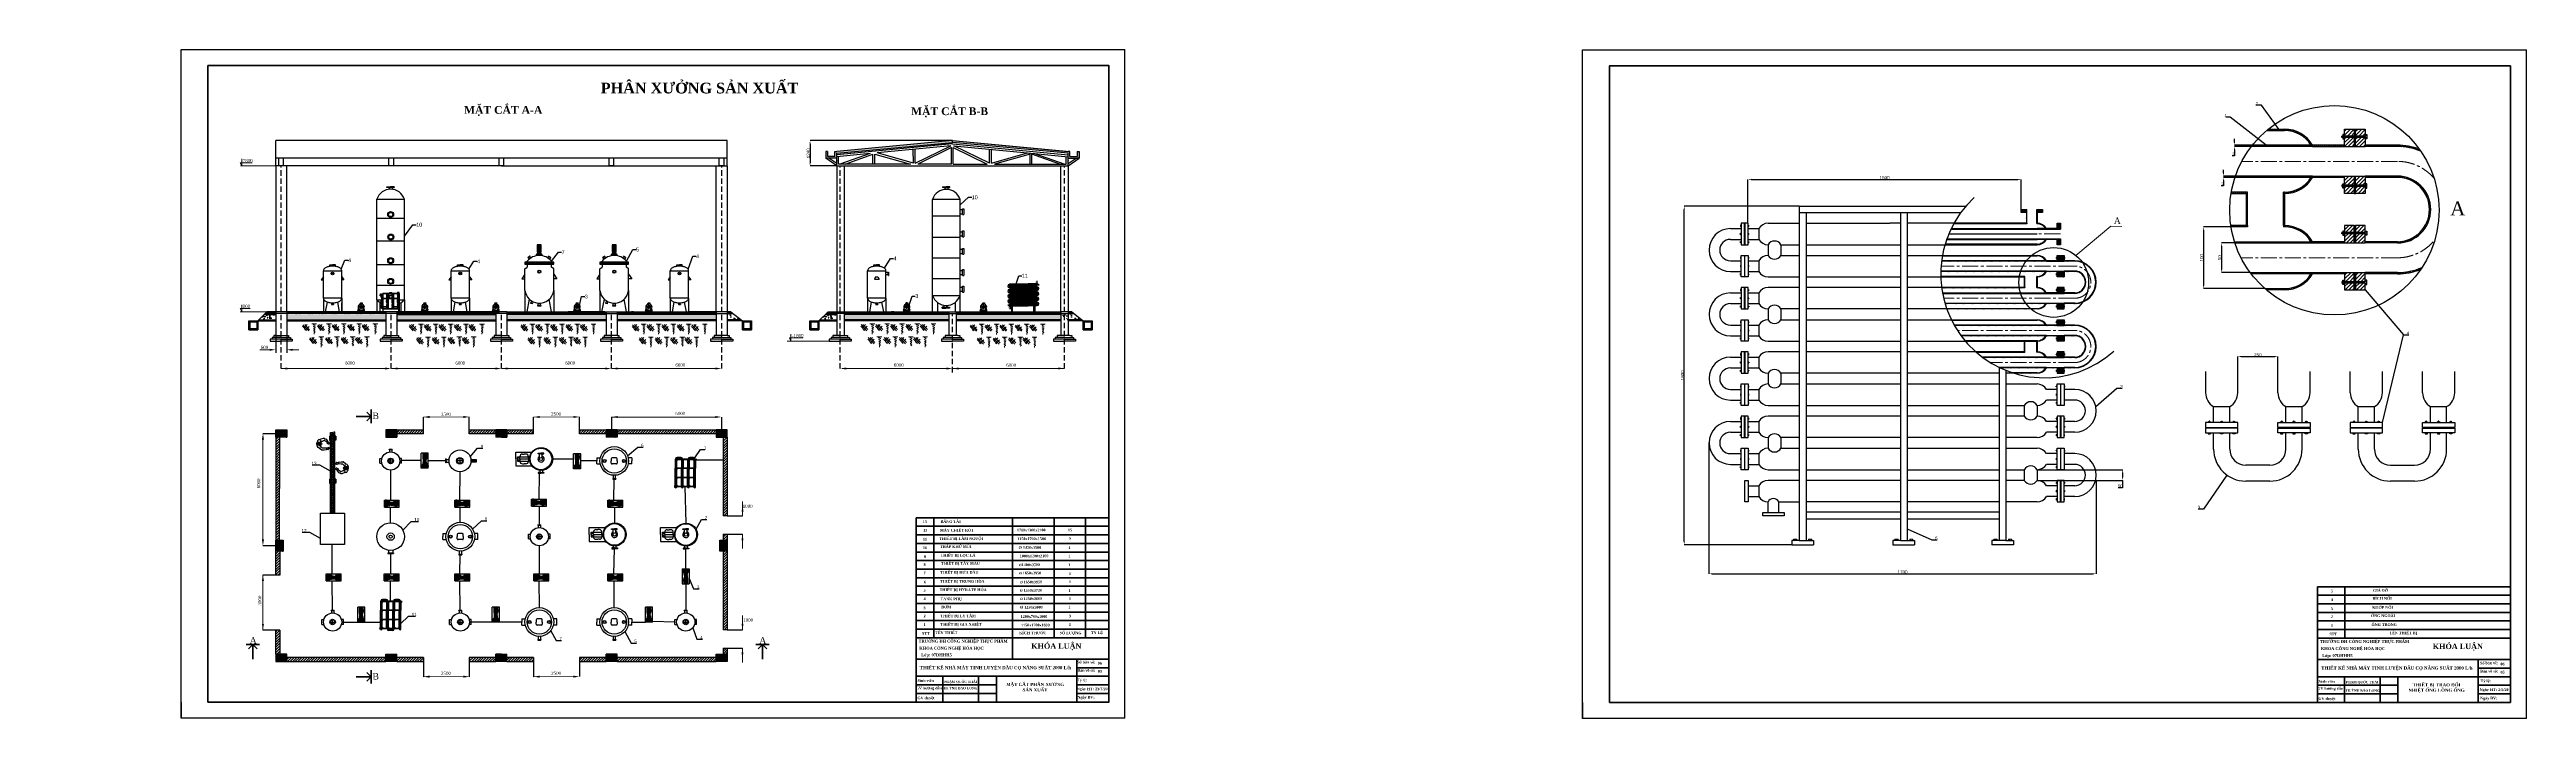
# Model space of a CAD drawing. Header units: inches. Extents: x 102447 to 288095, y 37526 to 105682.
# Drawn here: x 104865 to 127986, y 73560 to 79804 of the extents above; entities that cross this region are included whole.
import ezdxf

# ---------------------------------------------------------------- set-up
doc = ezdxf.new("R2010")
doc.units = ezdxf.units.IN
doc.header["$LTSCALE"] = 200
doc.header["$MEASUREMENT"] = 0
for name, pattern in [('CENTER', [17.5, 13, -1.5, 1.5, -1.5]), ('CENTER2', [1.125, 0.75, -0.125, 0.125, -0.125]), ('DASHED2', [0.375, 0.25, -0.125]), ('HIDDENX2', [0.75, 0.5, -0.25])]:
    doc.linetypes.add(name, pattern=pattern)
for name, color, linetype, lineweight in [('cat', 5, 'DASHED2', 25), ('chinh', 7, 'Continuous', 50), ('DAMPER', 211, 'CENTER', 35), ('KI HIEU', 40, 'Continuous', 25), ('kich thuoc', 112, 'Continuous', 18), ('nen', 30, 'Continuous', 20), ('Net ghi kich thuoc', 30, 'Continuous', 20), ('tam', 211, 'CENTER2', 18)]:
    doc.layers.add(name, color=color, linetype=linetype, lineweight=lineweight)
doc.layers.add('EQUIP', color=3, linetype='Continuous')
doc.layers.add('MINOR', color=1, linetype='Continuous')
doc.styles.add('HY', font='VHAVAN.TTF')
doc.styles.add('Love', font='Font - TrueType - Times New Roman.ttf', dxfattribs={"oblique": 15, "height": 0.5})
doc.styles.get("Standard").update_dxf_attribs({"font": 'Font - TrueType - Arial.ttf'})
doc.dimstyles.new('chu_o_nam', dxfattribs={"dimtxt": 0.5, "dimasz": 1, "dimexe": 1.5, "dimexo": 0, "dimgap": 0.2, "dimtad": 1, "dimtoh": 1, "dimtxsty": 'Love', "dimblk": 'OPEN', "dimcen": 2.5, "dimclrd": 256, "dimclre": 256, "dimadec": 0, "dimazin": 0, "dimtfac": 1, "dimtmove": 0, "dimatfit": 1, "dimldrblk": 'OPEN', "dimfxl": 1, "dimlwd": -1, "dimarcsym": 0})
doc.dimstyles.get("Standard").update_dxf_attribs({"dimtxt": 30, "dimasz": 30, "dimexe": 0.18, "dimexo": 0.0625, "dimgap": 1, "dimtad": 1, "dimtoh": 1, "dimdec": 0, "dimzin": 0, "dimdsep": 46, "dimtxsty": 'Standard', "dimcen": 0.09, "dimadec": 0, "dimazin": 0, "dimtfac": 1, "dimtdec": 0, "dimtofl": 0, "dimtmove": 0, "dimatfit": 3, "dimfxl": 1, "dimtolj": 1, "dimtzin": 0, "dimarcsym": 0})
pattern_1 = [(50, (66190.465, 69974.37), (81.91885, -7.16697), [8.56581, -94.2239]), (355, (66190.465, 69974.37), (-15.8469, 85.90845), [6.85265, -75.37912]), (100.4514, (66197.29, 69973.775), (66.07201, 78.74143), [7.27982, -80.07799]), (46.1842, (66190.46, 69997.21), (121.89044, -18.90406), [12.8487, -141.33584]), (96.6356, (66200.62, 69995.64), (106.74856, 111.25476), [10.91973, -120.11696]), (351.1842, (66190.46, 69997.21), (106.74847, 111.25485), [10.27897, -113.06867]), (21, (66201.886, 69991.504), (68.17322, -45.98342), [8.56581, -94.2239]), (326, (66201.89, 69991.504), (27.78923, 82.81995), [6.85265, -75.37912]), (71.4514, (66207.57, 69987.67), (95.96248, 36.83646), [7.27982, -80.07799]), (37.5, (66190.465, 69974.373), (1.388787, 38.020068), [0, -74.46543, 0, -76.521224, 0, -75.664643]), (7.5, (66190.465, 69974.373), (30.045378, 45.04607), [0, -43.62852, 0, -72.75227, 0, -28.838223]), (327.5, (66164.996, 69974.373), (60.968278, -2.57601), [0, -28.552696, 0, -89.08441, 0, -118.20816]), (317.5, (66153.575, 69974.373), (66.60615, 11.43307), [0, -37.118504, 0, -59.161185, 0, -83.944925])]
pattern_2 = [(45, (74868.65, 69824.75), (-6.0569414, 6.0569414), [])]
pattern_3 = [(45, (73707.245, 69821.266), (-6.0569414, 6.0569414), [])]
pattern_4 = [(45, (90148.4053, 73573.294), (-4.4901281, 4.4901281), [])]
pattern_5 = [(45, (-4067.881, -7615.682), (-8.8388348, 8.8388348), [])]

# ---------------------------------------------------------------- blocks, each defined once
blk = doc.blocks.new('PUMP-5-F')
at = {"color": 8, "linetype": 'CENTER', "ltscale": 0.1}
for p, q in [((-0.19, 0), (0.21, 0)), ((0, -0.2), (0, 0.42))]:
    blk.add_line(p, q, dxfattribs=at)
for p, q in [((-0.1, 0.35), (0.1, 0.35)), ((-0.1, 0.35), (-0.1, 0.33)), ((-0.1, 0.33), (0.1, 0.33)), ((-0.09, 0.31), (-0.09, 0.33)), ((-0.08, 0.37), (0.08, 0.37)), ((-0.08, 0.37), (-0.08, 0.35)), ((0.08, 0.37), (0.08, 0.35)), ((0.09, 0.31), (0.09, 0.33)), ((0.1, 0.35), (0.1, 0.33)), ((-0.32, -0.32), (-0.32, -0.31)), ((-0.32, -0.31), (0.32, -0.31)), ((-0.32, -0.32), (0.32, -0.32)), ((-0.32, -0.43), (0.32, -0.43)), ((-0.32, -0.44), (-0.32, -0.43)), ((-0.32, -0.44), (0.32, -0.44)), ((-0.3, -0.3), (-0.25, -0.16)), ((-0.3, -0.3), (0.3, -0.3)), ((-0.27, -0.43), (-0.27, -0.32)), ((-0.16, -0.24), (-0.19, -0.3)), ((-0.15, -0.24), (-0.17, -0.3)), ((0.15, -0.24), (0.17, -0.3)), ((0.16, -0.24), (0.19, -0.3)), ((0.3, -0.3), (0.25, -0.15)), ((0.27, -0.43), (0.27, -0.32)), ((0.32, -0.32), (0.32, -0.31)), ((0.32, -0.44), (0.32, -0.43))]:
    blk.add_line(p, q)
for radius in [0.154, 0.0878, 0.0706]:
    blk.add_circle((0, 0), radius)
for centre, radius, start, end in [((-0.02, -0.02), 0.264, 96.9255, 235.7497), ((-0.01, 0.33), 0.0787, 189.3044, 241.7281), ((-0.06, 0.25), 0.0117, 303.9544, 56.0456), ((0.12, 0.27), 0.0518, 126.0695, 228.3449), ((0.01, -0.03), 0.278, 0.3028, 74.4939), ((-0.18, -0.23), 0.0169, 336.5811, 49.1689), ((-0.14, -0.24), 0.0136, 76.3265, 170.9387), ((-0.02, 0), 0.286, 241.6313, 273.3611), ((0.01, 0), 0.289, 268.948, 300.2335), ((0.14, -0.24), 0.0136, 9.0613, 103.6735), ((0.01, 0), 0.28, 303.4296, 354.1995), ((0.18, -0.23), 0.0169, 130.8311, 203.4189)]:
    blk.add_arc(centre, radius, start, end)
blk = doc.blocks.new('PUMP-5-T')
for p, q in [((-0.16, -0.32), (-0.16, 0.32)), ((-0.16, 0.32), (1.2, 0.32)), ((-0.14, -0.07), (-0.14, 0.07)), ((-0.14, 0.07), (-0.12, 0.07)), ((-0.12, -0.09), (-0.12, 0.09)), ((-0.12, 0.09), (-0.11, 0.09)), ((-0.11, -0.09), (-0.11, 0.09)), ((-0.1, 0.07), (-0.11, 0.07)), ((-0.08, 0.06), (-0.08, 0.22)), ((0.08, 0.06), (0.08, 0.22)), ((0.09, 0.21), (0.15, 0.21)), ((0.16, 0.13), (0.35, 0.09)), ((0.16, 0.11), (0.28, 0.09)), ((0.23, 0.02), (0.21, 0.02)), ((0.45, 0.11), (0.45, -0.11)), ((0.48, 0.04), (0.48, -0.04)), ((0.49, 0.05), (0.52, 0.05)), ((0.52, 0.1), (0.57, 0.1)), ((0.52, 0.09), (0.52, -0.09)), ((0.57, 0.09), (0.57, -0.09)), ((0.6, 0.05), (0.57, 0.05)), ((0.61, 0.04), (0.61, -0.04)), ((0.64, 0.02), (0.61, 0.02)), ((0.73, 0.18), (0.73, -0.18)), ((1.1, 0.18), (1.1, -0.18)), ((1.2, -0.32), (1.2, 0.32)), ((-0.16, -0.32), (1.2, -0.32)), ((-0.14, -0.07), (-0.12, -0.07)), ((-0.12, -0.09), (-0.11, -0.09)), ((-0.1, -0.07), (-0.11, -0.07)), ((-0.08, -0.06), (-0.08, -0.22)), ((0.08, -0.06), (0.08, -0.22)), ((0.09, -0.21), (0.15, -0.21)), ((0.16, -0.13), (0.35, -0.09)), ((0.16, -0.11), (0.28, -0.09)), ((0.23, -0.02), (0.21, -0.02)), ((0.49, -0.05), (0.52, -0.05)), ((0.52, -0.1), (0.57, -0.1)), ((0.6, -0.05), (0.57, -0.05)), ((0.64, -0.02), (0.61, -0.02))]:
    blk.add_line(p, q)
at = {"color": 8, "linetype": 'CENTER', "ltscale": 0.1}
for p, q in [((0, -0.36), (0, 0.36)), ((1.15, 0), (-0.15, 0))]:
    blk.add_line(p, q, dxfattribs=at)
at = {"color": 8}
for p, q in [((0.45, 0.12), (0.45, -0.12)), ((0.54, 0.1), (0.54, -0.1)), ((0.55, 0.1), (0.55, -0.1)), ((0.63, 0.12), (0.63, -0.12)), ((1.1, 0.16), (0.73, 0.16)), ((1.1, 0.14), (0.73, 0.14)), ((1.1, 0.1), (0.73, 0.1)), ((1.1, 0.05), (0.73, 0.05)), ((1.1, -0.01), (0.73, -0.01)), ((1.1, -0.05), (0.73, -0.05)), ((1.1, -0.1), (0.73, -0.1)), ((0.8, -0.14), (0.73, -0.14)), ((1.1, -0.14), (1, -0.14)), ((1.1, -0.16), (1, -0.16))]:
    blk.add_line(p, q, dxfattribs=at)
at = {"color": 8, "linetype": 'DASHED2'}
for p, q in [((0.46, 0.13), (0.62, 0.13)), ((0.46, -0.13), (0.62, -0.13))]:
    blk.add_line(p, q, dxfattribs=at)
for points in [[(0.15, 0.21), (0.16, 0.21), (0.16, -0.21), (0.15, -0.21)], [(0.16, 0.05), (0.21, 0.05), (0.21, -0.05), (0.16, -0.05)], [(1, -0.14), (0.8, -0.14), (0.8, -0.2), (1, -0.2)]]:
    blk.add_lwpolyline(points, close=True)
for points in [[(0.27, -0.05), (0.27, -0.05), (0.23, -0.05), (0.23, 0.05), (0.27, 0.05)], [(0.64, 0.04), (0.64, -0.04)], [(1.18, -0.04), (1.18, 0.04)]]:
    blk.add_lwpolyline(points)
for points in [[(1.18, 0.04), (1.15, 0.16, 0.348273), (1.13, 0.18), (0.69, 0.18, 0.348273), (0.67, 0.16), (0.64, 0.04)], [(0.64, -0.04), (0.67, -0.16, 0.348273), (0.69, -0.18), (0.8, -0.18)], [(1, -0.18), (1.13, -0.18, 0.348273), (1.15, -0.16), (1.18, -0.04)]]:
    blk.add_lwpolyline(points, format="xyb")
for radius in [0.104, 0.0841]:
    blk.add_circle((0, 0), radius)
for centre, radius, start, end in [((-0.11, 0.11), 0.0457, 291.0731, 311.5321), ((0, 0.2), 0.0873, 15.4799, 164.5201), ((0.2, 0.21), 0.0396, 190.3453, 269.9772), ((0.25, -0.07), 0.246, 47.7288, 99.8443), ((0.27, 0.07), 0.0193, 274.108, 76.4434), ((0.32, 0), 0.0992, 287.9004, 72.0996), ((0.43, 0.14), 0.032, 235.5507, 308.8929), ((0.49, 0.04), 0.00816, 90, 180), ((0.52, 0.09), 0.00816, 90, 180), ((0.57, 0.09), 0.00816, 0, 90), ((0.6, 0.04), 0.00816, 0, 90), ((-0.11, -0.11), 0.0457, 48.4679, 68.9269), ((-0.01, -0.22), 0.077, 141.5888, 182.6009), ((0, -0.2), 0.0873, 195.4799, 344.5201), ((-0.15, -0.11), 0.102, 321.8375, 350.1813), ((0.15, -0.11), 0.102, 189.8187, 218.1625), ((0.01, -0.22), 0.077, 357.3991, 38.4112), ((0.2, -0.21), 0.0396, 90.0228, 169.6547), ((0.25, 0.07), 0.246, 260.1557, 312.2712), ((0.27, -0.07), 0.0193, 283.5566, 85.892), ((0.43, -0.14), 0.032, 51.1071, 124.4493), ((0.49, -0.04), 0.00816, 180, 270), ((0.52, -0.09), 0.00816, 180, 270), ((0.57, -0.09), 0.00816, 270, 0), ((0.6, -0.04), 0.00816, 270, 0)]:
    blk.add_arc(centre, radius, start, end)
for centre, start, end in [((0.46, 0.12), 90, 180), ((0.62, 0.12), 0, 90), ((0.46, -0.12), 180, 270), ((0.62, -0.12), 270, 0)]:
    blk.add_arc(centre, 0.00816, start, end, dxfattribs=at)
blk = doc.blocks.new('_Open')
at = {"color": 0, "linetype": 'ByBlock', "lineweight": -2}
for p, q in [((-1, 0), (0, 0)), ((-1, 0), (0, 0)), ((0, 0), (-1, 0))]:
    blk.add_line(p, q, dxfattribs=at)
blk = doc.blocks.new('*D61')
at = {"layer": 'Defpoints', "color": 0, "transparency": 16777216}
for p in [(125291, 76799), (125666, 76938), (125666, 76799)]:
    blk.add_point(p, dxfattribs=at)
at = {"layer": 'EQUIP', "color": 0, "lineweight": -2, "transparency": 16777216}
for p, q in [((125291, 76799), (125291, 76938)), ((125321, 76938), (125636, 76938)), ((125666, 76799), (125666, 76938))]:
    blk.add_line(p, q, dxfattribs=at)
at = {"layer": 'EQUIP', "color": 0, "transparency": 16777216}
for points in [[(125321, 76943), (125321, 76933), (125291, 76938)], [(125636, 76943), (125636, 76933), (125666, 76938)]]:
    blk.add_solid(points, dxfattribs=at)
at = {"layer": 'EQUIP', "color": 0, "transparency": 16777216, "insert": (125478, 76954), "char_height": 30, "attachment_point": 5}
blk.add_mtext('\\A1;250', dxfattribs=at)
blk = doc.blocks.new('*D62')
at = {"layer": 'Defpoints', "color": 0, "transparency": 16777216}
for p in [(123419, 75882), (123419, 75782), (124216, 75782)]:
    blk.add_point(p, dxfattribs=at)
at = {"layer": 'EQUIP', "color": 0, "lineweight": -2, "transparency": 16777216}
for p, q in [((123419, 75882), (124217, 75882)), ((124216, 75852), (124216, 75812)), ((123419, 75782), (124217, 75782)), ((124216, 75712), (124173, 75712)), ((124216, 75782), (124216, 75712))]:
    blk.add_line(p, q, dxfattribs=at)
at = {"layer": 'EQUIP', "color": 0, "transparency": 16777216}
for points in [[(124211, 75852), (124221, 75852), (124216, 75882)], [(124211, 75812), (124221, 75812), (124216, 75782)]]:
    blk.add_solid(points, dxfattribs=at)
at = {"layer": 'EQUIP', "color": 0, "transparency": 16777216, "insert": (124194, 75728), "char_height": 30, "attachment_point": 5}
blk.add_mtext('\\A1;50', dxfattribs=at)
blk = doc.blocks.new('*D63')
at = {"layer": 'Defpoints', "color": 0, "transparency": 16777216}
for p in [(120355, 76132), (123969, 75782), (123969, 74910)]:
    blk.add_point(p, dxfattribs=at)
at = {"layer": 'EQUIP', "color": 0, "lineweight": -2, "transparency": 16777216}
for p, q in [((120355, 76132), (120355, 74910)), ((123969, 75782), (123969, 74910)), ((120385, 74910), (123939, 74910))]:
    blk.add_line(p, q, dxfattribs=at)
at = {"layer": 'EQUIP', "color": 0, "transparency": 16777216}
for points in [[(120385, 74915), (120385, 74905), (120355, 74910)], [(123939, 74915), (123939, 74905), (123969, 74910)]]:
    blk.add_solid(points, dxfattribs=at)
at = {"layer": 'EQUIP', "color": 0, "transparency": 16777216, "insert": (122162, 74927), "char_height": 30, "attachment_point": 5}
blk.add_mtext('\\A1;1700', dxfattribs=at)
blk = doc.blocks.new('*D64')
at = {"layer": 'Defpoints', "color": 0, "transparency": 16777216}
for p in [(120124, 78342), (121198, 78342), (121128, 75182)]:
    blk.add_point(p, dxfattribs=at)
at = {"layer": 'EQUIP', "color": 0, "lineweight": -2, "transparency": 16777216}
for p, q in [((121198, 78342), (120124, 78342)), ((120124, 75212), (120124, 78312)), ((121128, 75182), (120124, 75182))]:
    blk.add_line(p, q, dxfattribs=at)
at = {"layer": 'EQUIP', "color": 0, "transparency": 16777216}
for points in [[(120119, 78312), (120129, 78312), (120124, 78342)], [(120119, 75212), (120129, 75212), (120124, 75182)]]:
    blk.add_solid(points, dxfattribs=at)
at = {"layer": 'EQUIP', "color": 0, "transparency": 16777216, "insert": (120108, 76762), "char_height": 30, "attachment_point": 5, "rotation": 90}
blk.add_mtext('\\A1;1800', dxfattribs=at)
blk = doc.blocks.new('*D65')
at = {"layer": 'Defpoints', "color": 0, "transparency": 16777216}
for p in [(123268, 78592), (120719, 78182), (123268, 78312)]:
    blk.add_point(p, dxfattribs=at)
at = {"layer": 'EQUIP', "color": 0, "lineweight": -2, "transparency": 16777216}
for p, q in [((120719, 78182), (120719, 78592)), ((120749, 78592), (123238, 78592)), ((123268, 78312), (123268, 78592))]:
    blk.add_line(p, q, dxfattribs=at)
at = {"layer": 'EQUIP', "color": 0, "transparency": 16777216}
for points in [[(120749, 78597), (120749, 78587), (120719, 78592)], [(123238, 78597), (123238, 78587), (123268, 78592)]]:
    blk.add_solid(points, dxfattribs=at)
at = {"layer": 'EQUIP', "color": 0, "transparency": 16777216, "insert": (121994, 78608), "char_height": 30, "attachment_point": 5}
blk.add_mtext('\\A1;1500', dxfattribs=at)
blk = doc.blocks.new('*D66')
at = {"layer": 'Defpoints', "color": 0, "transparency": 16777216}
for p in [(125260, 78898), (125417, 78898), (125426, 78910)]:
    blk.add_point(p, dxfattribs=at)
at = {"layer": 'EQUIP', "color": 0, "lineweight": -2, "transparency": 16777216}
for p, q in [((125260, 78940), (125260, 78970)), ((125426, 78910), (125260, 78910)), ((125417, 78898), (125260, 78898)), ((125260, 78868), (125260, 78810)), ((125260, 78810), (125240, 78810))]:
    blk.add_line(p, q, dxfattribs=at)
at = {"layer": 'EQUIP', "color": 0, "transparency": 16777216}
for points in [[(125255, 78940), (125265, 78940), (125260, 78910)], [(125255, 78868), (125265, 78868), (125260, 78898)]]:
    blk.add_solid(points, dxfattribs=at)
at = {"layer": 'EQUIP', "color": 0, "transparency": 16777216, "insert": (125249, 78826), "char_height": 30, "attachment_point": 5}
blk.add_mtext('\\A1;2', dxfattribs=at)
blk = doc.blocks.new('*D67')
at = {"layer": 'Defpoints', "color": 0, "transparency": 16777216}
for p in [(125158, 78610), (125265, 78610), (125269, 78622)]:
    blk.add_point(p, dxfattribs=at)
at = {"layer": 'EQUIP', "color": 0, "lineweight": -2, "transparency": 16777216}
for p, q in [((125158, 78652), (125158, 78682)), ((125269, 78622), (125158, 78622)), ((125265, 78610), (125158, 78610)), ((125158, 78531), (125137, 78531)), ((125158, 78580), (125158, 78531))]:
    blk.add_line(p, q, dxfattribs=at)
at = {"layer": 'EQUIP', "color": 0, "transparency": 16777216}
for points in [[(125153, 78652), (125163, 78652), (125158, 78622)], [(125153, 78580), (125163, 78580), (125158, 78610)]]:
    blk.add_solid(points, dxfattribs=at)
at = {"layer": 'EQUIP', "color": 0, "transparency": 16777216, "insert": (125147, 78547), "char_height": 30, "attachment_point": 5}
blk.add_mtext('\\A1;2', dxfattribs=at)
blk = doc.blocks.new('*D68')
at = {"layer": 'Defpoints', "color": 0, "transparency": 16777216}
for p in [(125228, 78148), (124970, 77572), (125544, 77572)]:
    blk.add_point(p, dxfattribs=at)
at = {"layer": 'EQUIP', "color": 0, "lineweight": -2, "transparency": 16777216}
for p, q in [((125228, 78148), (124970, 78148)), ((124970, 78118), (124970, 77602)), ((125544, 77572), (124970, 77572))]:
    blk.add_line(p, q, dxfattribs=at)
at = {"layer": 'EQUIP', "color": 0, "transparency": 16777216}
for points in [[(124965, 78118), (124975, 78118), (124970, 78148)], [(124965, 77602), (124975, 77602), (124970, 77572)]]:
    blk.add_solid(points, dxfattribs=at)
at = {"layer": 'EQUIP', "color": 0, "transparency": 16777216, "insert": (124954, 77860), "char_height": 30, "attachment_point": 5, "rotation": 90}
blk.add_mtext('\\A1;100', dxfattribs=at)
blk = doc.blocks.new('*D69')
at = {"layer": 'Defpoints', "color": 0, "transparency": 16777216}
for p in [(125264, 77998), (125138, 77722), (125407, 77722)]:
    blk.add_point(p, dxfattribs=at)
at = {"layer": 'EQUIP', "color": 0, "lineweight": -2, "transparency": 16777216}
for p, q in [((125264, 77998), (125138, 77998)), ((125138, 77968), (125138, 77752)), ((125407, 77722), (125138, 77722))]:
    blk.add_line(p, q, dxfattribs=at)
at = {"layer": 'EQUIP', "color": 0, "transparency": 16777216}
for points in [[(125133, 77968), (125143, 77968), (125138, 77998)], [(125133, 77752), (125143, 77752), (125138, 77722)]]:
    blk.add_solid(points, dxfattribs=at)
at = {"layer": 'EQUIP', "color": 0, "transparency": 16777216, "insert": (125122, 77860), "char_height": 30, "attachment_point": 5, "rotation": 90}
blk.add_mtext('\\A1;50', dxfattribs=at)
blk = doc.blocks.new('*D101')
at = {"layer": 'Defpoints', "color": 0, "transparency": 16777216}
for p in [(113293, 78954), (111964, 78717), (112213, 78717)]:
    blk.add_point(p, dxfattribs=at)
at = {"layer": 'KI HIEU', "color": 0, "lineweight": -2, "transparency": 16777216}
for p, q in [((113293, 78954), (111964, 78954)), ((111964, 78924), (111964, 78747)), ((112213, 78717), (111964, 78717))]:
    blk.add_line(p, q, dxfattribs=at)
at = {"layer": 'KI HIEU', "color": 0, "transparency": 16777216}
for points in [[(111959, 78924), (111969, 78924), (111964, 78954)], [(111959, 78747), (111969, 78747), (111964, 78717)]]:
    blk.add_solid(points, dxfattribs=at)
at = {"layer": 'KI HIEU', "color": 0, "transparency": 16777216, "insert": (111947, 78835), "char_height": 30, "attachment_point": 5, "rotation": 90}
blk.add_mtext('\\A1;1240', dxfattribs=at)

msp = doc.modelspace()

# ---------------------------------------------------------------- hatches: boundary and pattern name
at = {"transparency": 33554687}
h = msp.add_hatch(dxfattribs=at)
h.set_pattern_fill('ANSI31', color=5, scale=51, angle=85)
h.set_pattern_definition([(130, (0, -7385.805), (-4.88353332, -4.097771), [])])
h.paths.add_polyline_path([(126390.3, 78983.7), (126378.3, 78983.7), (126378.3, 78898.1), (126390.3, 78898.1)])
h.paths.add_polyline_path([(126390.3, 79060.1), (126378.3, 79060.1), (126378.3, 78996.2), (126390.3, 78996.2)])
h.paths.add_polyline_path([(126390.3, 78524), (126378.3, 78524), (126378.3, 78460.1), (126390.3, 78460.1)])
h.paths.add_polyline_path([(126390.3, 78622.1), (126378.3, 78622.1), (126378.3, 78622.1), (126378.3, 78536.5), (126390.3, 78536.5)])
h.paths.add_polyline_path([(126390.3, 78160.1), (126378.3, 78160.1), (126378.3, 78160.1), (126378.3, 78096.2), (126390.3, 78096.2)])
h.paths.add_polyline_path([(126390.3, 78083.7), (126378.3, 78083.7), (126378.3, 77998.1), (126390.3, 77998.1)])
h.paths.add_polyline_path([(126390.3, 77722.1), (126378.3, 77722.1), (126378.3, 77722.1), (126378.3, 77636.5), (126390.3, 77636.5)])
h.paths.add_polyline_path([(126390.3, 77624), (126378.3, 77624), (126378.3, 77560.1), (126390.3, 77560.1)])
h = msp.add_hatch()
h.set_pattern_fill('ANSI31', color=256, scale=2)
h.set_pattern_definition(pattern_4)
edge = h.paths.add_edge_path()
edge.add_line((123605, 78132), (123505, 78132))
edge.add_line((123505, 78132), (123418.4, 78132))
edge.add_line((123418.4, 78132), (122615.2, 78132))
edge.add_arc((123485.9, 77708.2), 968.4, 154.04402, 154.30695)
edge.add_line((122613.2, 78128), (123418.4, 78128))
edge.add_line((123418.4, 78128), (123605, 78128))
edge.add_line((123605, 78128), (123605, 78132))
edge = h.paths.add_edge_path()
edge.add_line((123605, 78036), (123418.4, 78036))
edge.add_line((123418.4, 78036), (122574.7, 78036))
edge.add_arc((123485.9, 77708.2), 968.4, 160.21186, 160.46319)
edge.add_line((122573.3, 78032), (123418.4, 78032))
edge.add_line((123418.4, 78032), (123605, 78032))
edge.add_line((123605, 78032), (123605, 78036))
edge = h.paths.add_edge_path()
edge.add_line((123505, 78032), (123500.4, 78032))
edge.add_arc((123418.4, 78082), 96, 269.94605, 328.61185, ccw=False)
edge.add_line((123418.3, 77986), (122558.2, 77986))
edge.add_arc((123485.9, 77708.2), 968.4, 163.327, 163.57391)
edge.add_line((122557, 77982), (123418.3, 77982))
edge.add_arc((123418.4, 78082), 100, 269.94714, 330.00002)
h.paths.add_polyline_path([(123418.4, 78282), (123414.4, 78282), (123414.4, 78182), (123418.4, 78182)])
h.paths.add_polyline_path([(123322.4, 78282), (123318.4, 78282), (123318.4, 78182), (123322.4, 78182)])
h.paths.add_polyline_path([(123605, 77828), (123635, 77828), (123635, 77882), (123605, 77882)])
h.paths.add_polyline_path([(123635, 77736), (123605, 77736), (123605, 77682), (123635, 77682)])
h.paths.add_polyline_path([(123669, 77736), (123669, 77736), (123639, 77736), (123639, 77682), (123669, 77682)])
h.paths.add_polyline_path([(123639, 77828), (123669, 77828), (123669, 77882), (123639, 77882)])
h.paths.add_polyline_path([(123414.4, 78312), (123414.4, 78282), (123468.4, 78282), (123468.4, 78312)])
h.paths.add_polyline_path([(123322.4, 78282), (123322.4, 78312), (123268.4, 78312), (123268.4, 78282)])
h = msp.add_hatch()
h.set_pattern_fill('ANSI31', color=256, scale=2)
h.set_pattern_definition(pattern_4)
edge = h.paths.add_edge_path()
edge.add_line((123322.4, 78178), (123322.4, 78182))
edge.add_line((123322.4, 78182), (122641.4, 78182))
edge.add_arc((123485.9, 77708.2), 968.4, 150.70447, 150.97549)
edge.add_line((122639.1, 78178), (123322.4, 78178))
edge = h.paths.add_edge_path()
edge.add_line((123414.4, 78182), (123414.4, 78178))
edge.add_line((123414.4, 78178), (123418.4, 78178))
edge.add_arc((123418.4, 78082), 96, 31.3882, 90, ccw=False)
edge.add_line((123500.4, 78132), (123505, 78132))
edge.add_arc((123418.4, 78082), 100, 30.00003, 90)
edge.add_line((123418.4, 78182), (123414.4, 78182))
h = msp.add_hatch()
h.set_pattern_fill('ANSI31', color=256, scale=2)
h.set_pattern_definition(pattern_4)
h.paths.add_polyline_path([(123635, 78182), (123605, 78182), (123605, 78128), (123635, 78128)])
h = msp.add_hatch()
h.set_pattern_fill('ANSI31', color=256, scale=2)
h.set_pattern_definition(pattern_4)
h.paths.add_polyline_path([(123635, 78036), (123605, 78036), (123605, 77982), (123635, 77982)])
h = msp.add_hatch()
h.set_pattern_fill('ANSI31', color=256, scale=2)
h.set_pattern_definition(pattern_4)
edge = h.paths.add_edge_path()
edge.add_arc((123485.9, 77708.2), 968.4, 178.35316, 178.58992)
edge.add_line((122517.8, 77732), (123505, 77732))
edge.add_line((123505, 77732), (123605, 77732))
edge.add_line((123605, 77732), (123605, 77736))
edge.add_line((123605, 77736), (123505, 77736))
edge.add_line((123505, 77736), (122517.9, 77736))
h = msp.add_hatch()
h.set_pattern_fill('ANSI31', color=256, scale=2)
h.set_pattern_definition(pattern_4)
edge = h.paths.add_edge_path()
edge.add_line((123302.4, 77682), (123302.4, 77686))
edge.add_line((123302.4, 77686), (122517.8, 77686))
edge.add_arc((123485.9, 77708.2), 968.4, 181.31192, 181.54866)
edge.add_line((122517.9, 77682), (123302.4, 77682))
edge = h.paths.add_edge_path()
edge.add_line((123414.4, 77686), (123414.4, 77682))
edge.add_line((123414.4, 77682), (123418.4, 77682))
edge.add_line((123418.4, 77682), (123418.4, 77682))
edge.add_arc((123418.4, 77782), 100, 270, 330)
edge.add_line((123505, 77732), (123500.4, 77732))
edge.add_arc((123418.4, 77782), 96, 270, 328.61183, ccw=False)
edge.add_line((123418.4, 77686), (123414.4, 77686))
h = msp.add_hatch()
h.set_pattern_fill('ANSI31', color=256, scale=2)
h.set_pattern_definition(pattern_4)
edge = h.paths.add_edge_path()
edge.add_arc((123485.9, 77708.2), 968.4, 172.65312, 172.89169)
edge.add_line((122525, 77828), (123505, 77828))
edge.add_line((123505, 77828), (123605, 77828))
edge.add_line((123605, 77828), (123605, 77832))
edge.add_line((123605, 77832), (123505, 77832))
edge.add_line((123505, 77832), (122525.5, 77832))
h = msp.add_hatch()
h.set_pattern_fill('ANSI31', color=256, scale=2)
h.set_pattern_definition(pattern_4)
edge = h.paths.add_edge_path()
edge.add_arc((123485.9, 77708.2), 968.4, 169.65877, 169.89926)
edge.add_line((122532.5, 77878), (123418.4, 77878))
edge.add_arc((123418.4, 77782), 96, 31.38817, 90, ccw=False)
edge.add_line((123500.4, 77832), (123505, 77832))
edge.add_arc((123418.4, 77782), 100, 30.00008, 89.99998)
edge.add_line((123418.4, 77882), (122533.2, 77882))
h = msp.add_hatch()
h.set_pattern_fill('ANSI31', color=256, scale=2)
h.set_pattern_definition(pattern_4)
h.paths.add_polyline_path([(123769, 77136), (123669, 77136), (123669, 77132), (123769, 77132, -1), (123769, 76932), (123669, 76932), (123669, 76928), (123769, 76928, 1)])
h.paths.add_polyline_path([(123418.4, 77082), (123414.4, 77082), (123414.4, 76982), (123418.4, 76982)])
h.paths.add_polyline_path([(123302.4, 77082), (123298.4, 77082), (123298.4, 76982), (123302.4, 76982)])
h.paths.add_polyline_path([(123505, 77432), (123500.4, 77432, -0.2614677), (123418.4, 77386), (122572.7, 77386, 0.0010959), (122574.1, 77382), (123418.4, 77382, 0.2679492)])
h.paths.add_polyline_path([(123605, 77436), (123505, 77436), (122556.5, 77436, 0.0010767), (122557.7, 77432), (123605, 77432)])
h.paths.add_polyline_path([(123769, 77736), (123669, 77736), (123669, 77732), (123769, 77732, -1), (123769, 77532), (123669, 77532), (123669, 77528), (123769, 77528, 1)])
h = msp.add_hatch()
h.set_pattern_fill('ANSI31', color=256, scale=2)
h.set_pattern_definition(pattern_4)
edge = h.paths.add_edge_path()
edge.add_line((123769, 77832), (123669, 77832))
edge.add_line((123669, 77832), (123669, 77828))
edge.add_line((123669, 77828), (123769, 77828))
edge.add_arc((123769, 77632), 196, -90, 90, ccw=False)
edge.add_line((123769, 77436), (123769, 77432))
edge.add_arc((123769, 77632), 200, 270, 450)
h = msp.add_hatch(color=256)
h.dxf.hatch_style = 1
h.paths.add_polyline_path([(114079.5, 77621.4), (114079.5, 77626.8), (114078.4, 77626.8)])
h.paths.add_polyline_path([(114080.6, 77626.8), (114079.5, 77626.8), (114079.5, 77621.4)])
h = msp.add_hatch()
h.set_pattern_fill('ANSI31', color=256, scale=2)
h.set_pattern_definition(pattern_4)
edge = h.paths.add_edge_path()
edge.add_line((123302.4, 77578), (123302.4, 77582))
edge.add_line((123302.4, 77582), (122525.8, 77582))
edge.add_arc((123485.9, 77708.2), 968.4, 187.48658, 187.72536)
edge.add_line((122526.3, 77578), (123302.4, 77578))
h.paths.add_polyline_path([(123414.4, 77582), (123414.4, 77578), (123418.4, 77578), (123418.4, 77582)])
h = msp.add_hatch()
h.set_pattern_fill('ANSI31', color=256, scale=2)
h.set_pattern_definition(pattern_4)
edge = h.paths.add_edge_path()
edge.add_arc((123485.9, 77708.2), 968.4, 190.48208, 190.72287)
edge.add_line((122534.4, 77528), (123505, 77528))
edge.add_line((123505, 77528), (123605, 77528))
edge.add_line((123605, 77528), (123605, 77532))
edge.add_line((123605, 77532), (123505, 77532))
edge.add_line((123505, 77532), (122533.7, 77532))
h = msp.add_hatch()
h.set_pattern_fill('ANSI31', color=256, scale=2)
h.set_pattern_definition(pattern_4)
h.paths.add_polyline_path([(123298.4, 77582), (123302.4, 77582), (123302.4, 77682), (123298.4, 77682)])
h.paths.add_polyline_path([(123418.4, 77682), (123414.4, 77682), (123414.4, 77582), (123418.4, 77582)])
h = msp.add_hatch()
h.set_pattern_fill('ANSI31', color=256, scale=2)
h.set_pattern_definition(pattern_4)
edge = h.paths.add_edge_path()
edge.add_line((123418.4, 77582), (123418.4, 77578))
edge.add_arc((123418.4, 77482), 96, 31.38814, 90.00006, ccw=False)
edge.add_line((123500.4, 77532), (123505, 77532))
edge.add_line((123505, 77532), (123505, 77532))
edge.add_arc((123418.4, 77482), 100, 29.99997, 90)
h = msp.add_hatch()
h.set_pattern_fill('ANSI31', color=256, scale=2)
h.set_pattern_definition(pattern_4)
h.paths.add_polyline_path([(123605, 77228), (123635, 77228), (123635, 77282), (123605, 77282)])
h.paths.add_polyline_path([(123635, 77136), (123605, 77136), (123605, 77082), (123635, 77082)])
h.paths.add_polyline_path([(123669, 77136), (123669, 77136), (123639, 77136), (123639, 77082), (123669, 77082)])
h.paths.add_polyline_path([(123639, 77228), (123669, 77228), (123669, 77282), (123639, 77282)])
h.paths.add_polyline_path([(123639, 76928), (123669, 76928), (123669, 76982), (123639, 76982)])
h.paths.add_polyline_path([(123669, 76836), (123669, 76836), (123639, 76836), (123639, 76782), (123669, 76782)])
h.paths.add_polyline_path([(123605, 76928), (123635, 76928), (123635, 76982), (123605, 76982)])
h.paths.add_polyline_path([(123635, 76836), (123605, 76836), (123605, 76782), (123635, 76782)])
h.paths.add_polyline_path([(123639, 77528), (123669, 77528), (123669, 77582), (123639, 77582)])
h.paths.add_polyline_path([(123669, 77436), (123669, 77436), (123639, 77436), (123639, 77382), (123669, 77382)])
h.paths.add_polyline_path([(123605, 77528), (123635, 77528), (123635, 77582), (123605, 77582)])
h.paths.add_polyline_path([(123635, 77436), (123605, 77436), (123605, 77382), (123635, 77382)])
h = msp.add_hatch(color=256)
h.dxf.hatch_style = 1
h.paths.add_polyline_path([(113831.3, 77379.8), (113831.3, 77385.2), (113830.2, 77385.2)])
h.paths.add_polyline_path([(113832.4, 77385.2), (113831.3, 77385.2), (113831.3, 77379.8)])
h = msp.add_hatch()
h.set_pattern_fill('ANSI31', color=256, scale=2)
h.set_pattern_definition(pattern_4)
edge = h.paths.add_edge_path()
edge.add_arc((123485.9, 77708.2), 968.4, 206.11015, 206.37402)
edge.add_line((122618.3, 77278), (123418.4, 77278))
edge.add_arc((123418.4, 77182), 96, 31.38817, 90, ccw=False)
edge.add_line((123500.4, 77232), (123505, 77232))
edge.add_arc((123418.4, 77182), 100, 30, 90)
edge.add_line((123418.4, 77282), (122616.3, 77282))
h = msp.add_hatch()
h.set_pattern_fill('ANSI31', color=256, scale=2)
h.set_pattern_definition(pattern_4)
edge = h.paths.add_edge_path()
edge.add_arc((123485.9, 77708.2), 968.4, 209.45451, 209.72668)
edge.add_line((122644.9, 77228), (123605, 77228))
edge.add_line((123605, 77228), (123605, 77232))
edge.add_line((123605, 77232), (122642.7, 77232))
h = msp.add_hatch()
h.set_pattern_fill('ANSI31', color=256, scale=2)
h.set_pattern_definition(pattern_4)
h.paths.add_polyline_path([(123769, 77232), (123669, 77232), (123669, 77228), (123769, 77228, -1), (123769, 76836), (123669, 76836), (123669, 76832), (123769, 76832, 1)])
h.paths.add_polyline_path([(123605, 76932), (123505, 76932), (122906.8, 76932, 0.0017351), (122912.2, 76928), (123505, 76928), (123605, 76928)])
h.paths.add_polyline_path([(123605, 76836), (123505, 76836), (123065.1, 76836, 0.0024007), (123073.5, 76832), (123505, 76832), (123605, 76832)])
h = msp.add_hatch()
h.set_pattern_fill('ANSI31', color=256, scale=2)
h.set_pattern_definition(pattern_4)
h.paths.add_polyline_path([(123769, 77436), (123669, 77436), (123669, 77432), (123769, 77432)])
h = msp.add_hatch()
h.set_pattern_fill('ANSI31', color=256, scale=2)
h.set_pattern_definition(pattern_4)
edge = h.paths.add_edge_path()
edge.add_arc((123485.9, 77708.2), 968.4, 216.21875, 216.51266)
edge.add_line((122707.6, 77132), (123505, 77132))
edge.add_line((123505, 77132), (123605, 77132))
edge.add_line((123605, 77132), (123605, 77136))
edge.add_line((123605, 77136), (123505, 77136))
edge.add_line((123505, 77136), (122704.6, 77136))
h = msp.add_hatch()
h.set_pattern_fill('ANSI31', color=256, scale=2)
h.set_pattern_definition(pattern_4)
edge = h.paths.add_edge_path()
edge.add_arc((123485.9, 77708.2), 968.4, 219.97877, 220.28833)
edge.add_line((122747.2, 77082), (123418.4, 77082))
edge.add_line((123418.4, 77082), (123418.4, 77082))
edge.add_arc((123418.4, 77182), 100, 270, 330)
edge.add_line((123505, 77132), (123500.4, 77132))
edge.add_arc((123418.4, 77182), 96, 270, 328.61183, ccw=False)
edge.add_line((123418.4, 77086), (122743.8, 77086))
h = msp.add_hatch()
h.set_pattern_fill('ANSI31', color=256, scale=2)
h.set_pattern_definition(pattern_4)
edge = h.paths.add_edge_path()
edge.add_line((123414.4, 76982), (123414.4, 76978))
edge.add_line((123414.4, 76978), (123418.4, 76978))
edge.add_arc((123418.4, 76882), 96, 31.38817, 90, ccw=False)
edge.add_line((123500.4, 76932), (123505, 76932))
edge.add_arc((123418.4, 76882), 100, 30, 90)
edge.add_line((123418.4, 76982), (123414.4, 76982))
edge = h.paths.add_edge_path()
edge.add_line((123302.4, 76978), (123302.4, 76982))
edge.add_line((123302.4, 76982), (122845.2, 76982))
edge.add_arc((123485.9, 77708.2), 968.4, 228.58194, 228.94097)
edge.add_line((122849.8, 76978), (123302.4, 76978))
h = msp.add_hatch()
h.set_pattern_fill('ANSI31', color=256, scale=2)
h.set_pattern_definition(pattern_4)
h.paths.add_polyline_path([(123505, 76832), (123500.4, 76832, -0.2614677), (123418.4, 76786), (123190.4, 76786, 0.0034591), (123203.2, 76782), (123418.4, 76782, 0.2679492)])
at = {"true_color": 0xcd6928}
h = msp.add_hatch(dxfattribs=at)
h.set_pattern_fill('ANSI31', color=32, scale=137.052939)
h.set_pattern_definition([(45, (64421.497, 70773.686), (-12.113883, 12.113883), [])])
h.paths.add_polyline_path([(107013.7, 76186.4), (106976, 76186.4), (106976, 75225.3), (107010.3, 75225.3)])
h.paths.add_polyline_path([(108355.1, 76217.2), (108355.1, 76254.9), (108106.7, 76254.9), (108106.7, 76217.2)])
h.paths.add_polyline_path([(108783.4, 76254.9), (108783.4, 76217.2), (109031.8, 76217.2), (109031.8, 76254.9)])
h.paths.add_polyline_path([(108003.9, 74092.9), (108003.9, 74130.6), (107078.8, 74130.6), (107078.8, 74092.9)])
h.paths.add_polyline_path([(106976, 74161.4), (107013.7, 74161.4), (107013.7, 74385), (106976, 74385)])
h.paths.add_polyline_path([(106976, 74898.9), (107013.7, 74898.9), (107013.7, 75122.5), (106976, 75122.5)])
h.paths.add_polyline_path([(108106.7, 74130.6), (108106.7, 74092.9), (108355.1, 74092.9), (108355.1, 74130.6)])
h.paths.add_polyline_path([(109031.8, 74092.9), (109031.8, 74130.6), (108783.4, 74130.6), (108783.4, 74092.9)])
h.paths.add_polyline_path([(109383, 74092.9), (109383, 74130.6), (109134.6, 74130.6), (109134.6, 74092.9)])
h.paths.add_polyline_path([(109811.3, 74130.6), (109811.3, 74092.9), (110059.7, 74092.9), (110059.7, 74130.6)])
h.paths.add_polyline_path([(111087.6, 74092.9), (111087.6, 74130.6), (110162.5, 74130.6), (110162.5, 74092.9)])
h.paths.add_polyline_path([(111190.4, 75122.5), (111152.7, 75122.5), (111152.7, 74388), (111190.4, 74388)])
h.paths.add_polyline_path([(111152.7, 74161.4), (111190.4, 74161.4), (111190.4, 74216.6), (111152.7, 74216.6)])
h.paths.add_polyline_path([(111152.7, 75451.8), (111190.4, 75451.8), (111190.4, 76186.4), (111152.7, 76186.4)])
h.paths.add_polyline_path([(111190.4, 75280.5), (111152.7, 75280.5), (111152.7, 75225.3), (111190.4, 75225.3)])
h.paths.add_polyline_path([(111087.6, 76217.2), (111087.6, 76254.9), (110162.5, 76254.9), (110162.5, 76217.2)])
h.paths.add_polyline_path([(109811.3, 76254.9), (109811.3, 76217.2), (110059.7, 76217.2), (110059.7, 76254.9)])
h.paths.add_polyline_path([(109383, 76217.2), (109383, 76254.9), (109134.6, 76254.9), (109134.6, 76217.2)])
h = msp.add_hatch()
h.set_pattern_fill('ANSI31', color=256, scale=17.131617)
h.set_pattern_definition([(45, (64421.4965, 70773.686), (-1.51423535, 1.51423535), [])])
h.paths.add_polyline_path([(107078.8, 76186.4), (107078.8, 76254.9), (106976, 76254.9), (106976, 76186.4)])
h.paths.add_polyline_path([(108106.7, 76186.4), (108106.7, 76254.9), (108003.9, 76254.9), (108003.9, 76186.4)])
h.paths.add_polyline_path([(109134.6, 76254.9), (109031.8, 76254.9), (109031.8, 76186.4), (109083.2, 76186.4), (109134.6, 76186.4)])
h.paths.add_polyline_path([(110059.7, 76254.9), (110059.7, 76186.4), (110162.5, 76186.4), (110162.5, 76254.9)])
h.paths.add_polyline_path([(111087.6, 76186.4), (111190.4, 76186.4), (111190.4, 76254.9), (111087.6, 76254.9)])
h.paths.add_polyline_path([(111190.4, 75225.3), (111121.9, 75225.3), (111121.9, 75122.5), (111190.4, 75122.5)])
h.paths.add_polyline_path([(111087.6, 74092.9), (111190.4, 74092.9), (111190.4, 74161.4), (111087.6, 74161.4)])
h.paths.add_polyline_path([(110162.5, 74092.9), (110162.5, 74161.4), (110059.7, 74161.4), (110059.7, 74092.9)])
h.paths.add_polyline_path([(108106.7, 74092.9), (108106.7, 74161.4), (108003.9, 74161.4), (108003.9, 74092.9)])
h.paths.add_polyline_path([(109134.6, 74092.9), (109134.6, 74161.4), (109083.2, 74161.4), (109031.8, 74161.4), (109031.8, 74092.9)])
h.paths.add_polyline_path([(107078.8, 74092.9), (107078.8, 74161.4), (106976, 74161.4), (106976, 74092.9)])
h.paths.add_polyline_path([(106976, 75122.5), (107044.6, 75122.5), (107044.6, 75225.3), (106976, 75225.3)])
h = msp.add_hatch(color=256)
h.dxf.hatch_style = 1
h.paths.add_polyline_path([(110895.8, 75728.1), (110703.9, 75728.1), (110703.9, 75724.9), (110895.8, 75724.9)])
h.paths.add_polyline_path([(110784.2, 75808), (110778.5, 75808), (110778.5, 75802.7), (110784.2, 75802.7)])
h.paths.add_polyline_path([(110842.9, 75808), (110837.1, 75808), (110837.1, 75802.9), (110842.9, 75802.9)])
h.paths.add_polyline_path([(110725.6, 75808), (110719.8, 75808), (110719.8, 75802.7), (110725.6, 75802.7)])
h.paths.add_polyline_path([(110725.6, 75733.5), (110719.8, 75733.5), (110719.8, 75728.1), (110725.6, 75728.1)])
h.paths.add_polyline_path([(110784.2, 75733.5), (110778.5, 75733.5), (110778.5, 75728.1), (110784.2, 75728.1)])
h.paths.add_polyline_path([(110842.9, 75733.4), (110837.1, 75733.4), (110837.1, 75728.1), (110842.9, 75728.1)])
h.paths.add_polyline_path([(110879.9, 75733.5), (110874.2, 75733.5), (110874.2, 75728.1), (110879.9, 75728.1)])
h.paths.add_polyline_path([(110879.9, 75807.9), (110874.2, 75807.9), (110874.2, 75802.9), (110879.9, 75802.9)])
h.paths.add_polyline_path([(110879.9, 75895.5), (110874.2, 75895.5), (110874.2, 75890.4), (110879.9, 75890.4)])
h.paths.add_polyline_path([(110842.9, 75895.5), (110837.1, 75895.5), (110837.1, 75895.5), (110837.1, 75890.4), (110842.9, 75890.4)])
h.paths.add_polyline_path([(110784.2, 75895.5), (110778.5, 75895.5), (110778.5, 75895.5), (110778.5, 75890.3), (110784.2, 75890.3)])
h.paths.add_polyline_path([(110725.6, 75895.5), (110719.8, 75895.5), (110719.8, 75890.3), (110725.6, 75890.3)])
h.paths.add_polyline_path([(110725.6, 75977.2), (110719.8, 75977.2), (110719.8, 75972.2), (110725.6, 75972.2)])
h.paths.add_polyline_path([(110784.2, 75977.2), (110778.5, 75977.2), (110778.5, 75972.2), (110784.2, 75972.2)])
h.paths.add_polyline_path([(110895.8, 75980), (110883.9, 75980), (110879.9, 75980), (110825.2, 75980), (110704, 75980), (110704, 75977.2), (110895.8, 75977.2)])
h.paths.add_polyline_path([(110842.9, 75977.2), (110837.1, 75977.2), (110837.1, 75972.2), (110842.9, 75972.2)])
h.paths.add_polyline_path([(110879.9, 75977.2), (110874.2, 75977.2), (110874.2, 75972.2), (110879.9, 75972.2)])
h.paths.add_polyline_path([(110895.8, 75898.7), (110704, 75898.8), (110704, 75895.5), (110895.8, 75895.5), (110895.8, 75895.6)])
h.paths.add_polyline_path([(110895.8, 75811.2), (110704, 75811.2), (110703.9, 75808), (110895.8, 75807.9)])
h = msp.add_hatch(color=256)
h.dxf.hatch_style = 1
h.paths.add_polyline_path([(108145, 74403.2), (107953.1, 74403.2), (107953.1, 74400), (108145, 74400)])
h.paths.add_polyline_path([(108033.4, 74483), (108027.7, 74483), (108027.7, 74477.7), (108033.4, 74477.7)])
h.paths.add_polyline_path([(108092.1, 74483), (108086.3, 74483), (108086.3, 74478), (108092.1, 74478)])
h.paths.add_polyline_path([(107974.8, 74483.1), (107969, 74483.1), (107969, 74477.7), (107974.8, 74477.7)])
h.paths.add_polyline_path([(107974.8, 74408.6), (107969, 74408.6), (107969, 74403.2), (107974.8, 74403.2)])
h.paths.add_polyline_path([(108033.4, 74408.6), (108027.7, 74408.6), (108027.7, 74403.2), (108033.4, 74403.2)])
h.paths.add_polyline_path([(108092.1, 74408.5), (108086.3, 74408.5), (108086.3, 74403.2), (108092.1, 74403.2)])
h.paths.add_polyline_path([(108129.2, 74408.6), (108123.4, 74408.6), (108123.4, 74403.2), (108129.2, 74403.2)])
h.paths.add_polyline_path([(108129.2, 74483), (108123.4, 74483), (108123.4, 74478), (108129.2, 74478)])
h.paths.add_polyline_path([(108129.2, 74570.6), (108123.4, 74570.6), (108123.4, 74565.5), (108129.2, 74565.5)])
h.paths.add_polyline_path([(108092.1, 74570.6), (108086.3, 74570.6), (108086.3, 74570.6), (108086.3, 74565.5), (108092.1, 74565.5)])
h.paths.add_polyline_path([(108033.4, 74570.6), (108027.7, 74570.6), (108027.7, 74570.6), (108027.7, 74565.4), (108033.4, 74565.4)])
h.paths.add_polyline_path([(107974.8, 74570.6), (107969, 74570.6), (107969, 74565.4), (107974.8, 74565.4)])
h.paths.add_polyline_path([(107974.8, 74652.3), (107969, 74652.3), (107969, 74647.3), (107974.8, 74647.3)])
h.paths.add_polyline_path([(108033.4, 74652.3), (108027.7, 74652.3), (108027.7, 74647.3), (108033.4, 74647.3)])
h.paths.add_polyline_path([(108145, 74655.1), (108133.1, 74655.1), (108129.2, 74655.1), (108074.5, 74655.1), (107953.2, 74655.1), (107953.2, 74652.3), (108145, 74652.3)])
h.paths.add_polyline_path([(108092.1, 74652.3), (108086.3, 74652.3), (108086.3, 74647.3), (108092.1, 74647.3)])
h.paths.add_polyline_path([(108129.2, 74652.3), (108123.4, 74652.3), (108123.4, 74647.3), (108129.2, 74647.3)])
h.paths.add_polyline_path([(108145, 74573.8), (107953.2, 74573.9), (107953.2, 74570.6), (108145, 74570.6), (108145, 74570.7)])
h.paths.add_polyline_path([(108145, 74486.3), (107953.2, 74486.3), (107953.2, 74483.1), (108145, 74483)])
at = {"layer": 'cat'}
h = msp.add_hatch(dxfattribs=at)
h.set_pattern_fill('ANSI31', color=256, scale=68.526469, style=0)
h.set_pattern_definition(pattern_3)
edge = h.paths.add_edge_path()
edge.add_line((104865.1, 77346.3), (106052.1, 77346.3))
h.paths.add_polyline_path([(109134.6, 77356.6), (109134.6, 77339.5), (110059.7, 77339.5), (110059.7, 77356.6)])
h = msp.add_hatch(dxfattribs=at)
h.set_pattern_fill('ANSI31', color=256, scale=68.526469, style=0)
h.set_pattern_definition(pattern_2)
edge = h.paths.add_edge_path()
edge.add_line((106026.5, 77349.8), (107213.5, 77349.8))
h.paths.add_polyline_path([(110162.5, 77356.6), (110162.5, 77339.5), (111087.6, 77339.5), (111087.6, 77356.6)])
h = msp.add_hatch(dxfattribs=at)
h.set_pattern_fill('ANSI31', color=256, scale=68.526469, style=0)
h.set_pattern_definition([(45, (74514.543, 69825.52), (-6.0569414, 6.0569414), [])])
edge = h.paths.add_edge_path()
edge.add_line((111785.9, 77350.6), (110598.8, 77350.6))
h.paths.add_polyline_path([(106976, 77339.5), (106976, 77356.6), (106894.9, 77356.6), (106878, 77339.5)])
h = msp.add_hatch(dxfattribs=at)
h.set_pattern_fill('ANSI31', color=256, scale=68.526469, style=0)
h.set_pattern_definition(pattern_2)
edge = h.paths.add_edge_path()
edge.add_line((112140, 77349.8), (110953, 77349.8))
h.paths.add_polyline_path([(108003.9, 77356.6), (108003.9, 77339.5), (107078.8, 77339.5), (107078.8, 77356.6)])
h = msp.add_hatch(dxfattribs=at)
h.set_pattern_fill('ANSI31', color=256, scale=68.526469, style=0)
h.set_pattern_definition([(45, (76888.821, 69821.266), (-6.0569414, 6.0569414), [])])
edge = h.paths.add_edge_path()
edge.add_line((108046.7, 77346.3), (109233.7, 77346.3))
edge = h.paths.add_edge_path()
edge.add_line((113258.4, 77339.5), (113258.4, 77356.6))
edge.add_line((113258.4, 77356.6), (112281.9, 77356.6))
edge.add_line((112281.9, 77356.6), (112281.9, 77339.5))
edge.add_line((112281.9, 77339.5), (113241.3, 77339.5))
h = msp.add_hatch(dxfattribs=at)
h.set_pattern_fill('ANSI31', color=256, scale=68.526469, style=0)
h.set_pattern_definition(pattern_3)
edge = h.paths.add_edge_path()
edge.add_line((113301.4, 77346.3), (112114.4, 77346.3))
h.paths.add_polyline_path([(109031.8, 77356.6), (109031.8, 77339.5), (108106.7, 77339.5), (108106.7, 77356.6)])
h = msp.add_hatch(dxfattribs=at)
h.set_pattern_fill('ANSI31', color=256, scale=68.526469, style=0)
h.set_pattern_definition([(45, (78050.226, 69824.75), (-6.0569414, 6.0569414), [])])
edge = h.paths.add_edge_path()
edge.add_line((109208.1, 77349.8), (110395.1, 77349.8))
h.paths.add_polyline_path([(113327, 77356.6), (113327, 77339.5), (114303.5, 77339.5), (114303.5, 77356.6)])
h = msp.add_hatch(dxfattribs=at)
h.set_pattern_fill('ANSI31', color=256, scale=68.526469, style=0)
h.set_pattern_definition([(45, (78813.611, 69818.596), (-6.0569414, 6.0569414), [])])
edge = h.paths.add_edge_path()
edge.add_line((116084.9, 77343.7), (114897.9, 77343.7))
h.paths.add_polyline_path([(111247.1, 77339.5), (111225.6, 77356.6), (111190.4, 77356.6), (111190.4, 77339.5)])
h = msp.add_hatch(dxfattribs=at)
h.set_pattern_fill('ANSI31', color=256, scale=68.526469, style=0)
h.set_pattern_definition([(45, (79751.913, 69825.52), (-6.0569414, 6.0569414), [])])
edge = h.paths.add_edge_path()
edge.add_line((117023.3, 77350.6), (115836.2, 77350.6))
h.paths.add_polyline_path([(112213.4, 77339.5), (112213.4, 77356.6), (112132.3, 77356.6), (112115.3, 77339.5)])
h = msp.add_hatch(dxfattribs=at)
h.set_pattern_fill('ANSI31', color=256, scale=68.526469, style=0)
h.set_pattern_definition([(45, (81995.187, 69818.596), (-6.0569414, 6.0569414), [])])
edge = h.paths.add_edge_path()
edge.add_line((119266.5, 77343.7), (118079.5, 77343.7))
h.paths.add_polyline_path([(114428.7, 77339.5), (114407.1, 77356.6), (114372, 77356.6), (114372, 77339.5)])
at = {"layer": 'KI HIEU', "linetype": 'HIDDENX2', "ltscale": 100}
h = msp.add_hatch(dxfattribs=at)
h.set_pattern_fill('AR-CONC', color=256, scale=11.421078, style=0)
h.set_pattern_definition([(50, (63604.694, 69930.3), (81.91885, -7.16697), [8.56581, -94.2239]), (355, (63604.694, 69930.3), (-15.8469, 85.90845), [6.85265, -75.37912]), (100.4514, (63611.52, 69929.7), (66.07201, 78.74143), [7.27982, -80.07799]), (46.1842, (63604.69, 69953.14), (121.89044, -18.90406), [12.8487, -141.33584]), (96.6356, (63614.85, 69951.57), (106.74856, 111.25476), [10.91973, -120.11696]), (351.1842, (63604.7, 69953.14), (106.74847, 111.25485), [10.27897, -113.06867]), (21, (63616.115, 69947.43), (68.17322, -45.98342), [8.56581, -94.2239]), (326, (63616.115, 69947.43), (27.78923, 82.81995), [6.85265, -75.37912]), (71.4514, (63621.8, 69943.6), (95.96248, 36.83646), [7.27982, -80.07799]), (37.5, (63604.694, 69930.3), (1.388787, 38.020068), [0, -74.46543, 0, -76.521224, 0, -75.664643]), (7.5, (63604.694, 69930.3), (30.045378, 45.04607), [0, -43.62852, 0, -72.75227, 0, -28.838223]), (327.5, (63579.225, 69930.3), (60.968278, -2.57601), [0, -28.552696, 0, -89.08441, 0, -118.20816]), (317.5, (63567.804, 69930.3), (66.60615, 11.43307), [0, -37.118504, 0, -59.161185, 0, -83.944925])])
h.paths.add_polyline_path([(106976, 77279.5), (106976, 77330.9), (106869.5, 77330.9), (106818.5, 77279.5)])
h = msp.add_hatch(dxfattribs=at)
h.set_pattern_fill('AR-CONC', color=256, scale=11.421078, style=0)
h.set_pattern_definition(pattern_1)
h.paths.add_polyline_path([(108106.7, 77279.5), (108106.7, 77330.9), (109031.8, 77330.9), (109031.8, 77279.5)])
h.paths.add_polyline_path([(107078.8, 77279.5), (107078.8, 77330.9), (108003.9, 77330.9), (108003.9, 77279.5)])
h = msp.add_hatch(dxfattribs=at)
h.set_pattern_fill('AR-CONC', color=256, scale=11.421078, style=0)
h.set_pattern_definition(pattern_1)
h.paths.add_polyline_path([(110059.7, 77279.5), (110059.7, 77330.9), (109134.6, 77330.9), (109134.6, 77279.5)])
h.paths.add_polyline_path([(111087.6, 77279.5), (111087.6, 77330.9), (110162.5, 77330.9), (110162.5, 77279.5)])
h = msp.add_hatch(dxfattribs=at)
h.set_pattern_fill('AR-CONC', color=256, scale=11.421078, style=0)
h.set_pattern_definition([(50, (68194.38, 69974.95), (81.91885, -7.16697), [8.56581, -94.2239]), (355, (68194.38, 69974.95), (-15.8469, 85.90845), [6.85265, -75.37912]), (100.4514, (68201.21, 69974.35), (66.07201, 78.74143), [7.27982, -80.07799]), (46.1842, (68194.38, 69997.79), (121.89044, -18.90406), [12.8487, -141.33584]), (96.6356, (68204.54, 69996.22), (106.74856, 111.25476), [10.91973, -120.11696]), (351.1842, (68194.38, 69997.79), (106.74847, 111.25485), [10.27897, -113.06867]), (21, (68205.8, 69992.08), (68.17322, -45.98342), [8.56581, -94.2239]), (326, (68205.8, 69992.08), (27.78923, 82.81995), [6.85265, -75.37912]), (71.4514, (68211.48, 69988.25), (95.96248, 36.83646), [7.27982, -80.07799]), (37.5, (68194.38, 69974.948), (1.388787, 38.020068), [0, -74.46543, 0, -76.521224, 0, -75.664643]), (7.5, (68194.38, 69974.95), (30.045378, 45.04607), [0, -43.62852, 0, -72.75227, 0, -28.838223]), (327.5, (68168.912, 69974.948), (60.968278, -2.57601), [0, -28.552696, 0, -89.08441, 0, -118.20816]), (317.5, (68157.49, 69974.95), (66.60615, 11.43307), [0, -37.118504, 0, -59.161185, 0, -83.944925])])
h.paths.add_polyline_path([(111322.4, 77279.5), (111247.1, 77339.5), (111190.4, 77339.5), (111190.4, 77280.1)])
h = msp.add_hatch(dxfattribs=at)
h.set_pattern_fill('AR-CONC', color=256, scale=11.421078, style=0)
h.set_pattern_definition([(50, (68842.064, 69930.3), (81.91885, -7.16697), [8.56581, -94.2239]), (355, (68842.06, 69930.3), (-15.8469, 85.90845), [6.85265, -75.37912]), (100.4514, (68848.89, 69929.7), (66.07201, 78.74143), [7.27982, -80.07799]), (46.1842, (68842.06, 69953.14), (121.89044, -18.90406), [12.8487, -141.33584]), (96.6356, (68852.22, 69951.57), (106.74856, 111.25476), [10.91973, -120.11696]), (351.1842, (68842.06, 69953.14), (106.74847, 111.25485), [10.27897, -113.06867]), (21, (68853.485, 69947.43), (68.17322, -45.98342), [8.56581, -94.2239]), (326, (68853.485, 69947.43), (27.78923, 82.81995), [6.85265, -75.37912]), (71.4514, (68859.17, 69943.6), (95.96248, 36.83646), [7.27982, -80.07799]), (37.5, (68842.064, 69930.3), (1.388787, 38.020068), [0, -74.46543, 0, -76.521224, 0, -75.664643]), (7.5, (68842.064, 69930.3), (30.045378, 45.04607), [0, -43.62852, 0, -72.75227, 0, -28.838223]), (327.5, (68816.595, 69930.3), (60.968278, -2.57601), [0, -28.552696, 0, -89.08441, 0, -118.20816]), (317.5, (68805.174, 69930.3), (66.60615, 11.43307), [0, -37.118504, 0, -59.161185, 0, -83.944925])])
h.paths.add_polyline_path([(112213.4, 77279.5), (112213.4, 77330.9), (112106.8, 77330.9), (112055.9, 77279.5)])
h = msp.add_hatch(dxfattribs=at)
h.set_pattern_fill('AR-CONC', color=256, scale=11.421078, style=0)
h.set_pattern_definition([(50, (69372.04, 69974.37), (81.91885, -7.16697), [8.56581, -94.2239]), (355, (69372.04, 69974.37), (-15.8469, 85.90845), [6.85265, -75.37912]), (100.4514, (69378.87, 69973.775), (66.07201, 78.74143), [7.27982, -80.07799]), (46.1842, (69372.04, 69997.21), (121.89044, -18.90406), [12.8487, -141.33584]), (96.6356, (69382.2, 69995.64), (106.74856, 111.25476), [10.91973, -120.11696]), (351.1842, (69372.04, 69997.21), (106.74847, 111.25485), [10.27897, -113.06867]), (21, (69383.46, 69991.504), (68.17322, -45.98342), [8.56581, -94.2239]), (326, (69383.46, 69991.504), (27.78923, 82.81995), [6.85265, -75.37912]), (71.4514, (69389.14, 69987.67), (95.96248, 36.83646), [7.27982, -80.07799]), (37.5, (69372.04, 69974.373), (1.388787, 38.020068), [0, -74.46543, 0, -76.521224, 0, -75.664643]), (7.5, (69372.04, 69974.373), (30.045378, 45.04607), [0, -43.62852, 0, -72.75227, 0, -28.838223]), (327.5, (69346.572, 69974.373), (60.968278, -2.57601), [0, -28.552696, 0, -89.08441, 0, -118.20816]), (317.5, (69335.15, 69974.373), (66.60615, 11.43307), [0, -37.118504, 0, -59.161185, 0, -83.944925])])
edge = h.paths.add_edge_path()
edge.add_line((113258.4, 77279.5), (113258.4, 77330.9))
edge.add_line((113258.4, 77330.9), (112281.9, 77330.9))
edge.add_line((112281.9, 77330.9), (112281.9, 77279.5))
edge.add_line((112281.9, 77279.5), (113241.3, 77279.5))
h.paths.add_polyline_path([(113327, 77330.9), (113327, 77279.5), (114303.5, 77279.5), (114303.5, 77330.9)])
h = msp.add_hatch(dxfattribs=at)
h.set_pattern_fill('AR-CONC', color=256, scale=11.421078, style=0)
h.set_pattern_definition([(50, (71375.96, 69974.95), (81.91885, -7.16697), [8.56581, -94.2239]), (355, (71375.96, 69974.95), (-15.8469, 85.90845), [6.85265, -75.37912]), (100.4514, (71382.78, 69974.35), (66.07201, 78.74143), [7.27982, -80.07799]), (46.1842, (71375.96, 69997.79), (121.89044, -18.90406), [12.8487, -141.33584]), (96.6356, (71386.11, 69996.22), (106.74856, 111.25476), [10.91973, -120.11696]), (351.1842, (71375.96, 69997.79), (106.74847, 111.25485), [10.27897, -113.06867]), (21, (71387.38, 69992.08), (68.17322, -45.98342), [8.56581, -94.2239]), (326, (71387.38, 69992.08), (27.78923, 82.81995), [6.85265, -75.37912]), (71.4514, (71393.06, 69988.25), (95.96248, 36.83646), [7.27982, -80.07799]), (37.5, (71375.957, 69974.948), (1.388787, 38.020068), [0, -74.46543, 0, -76.521224, 0, -75.664643]), (7.5, (71375.957, 69974.95), (30.045378, 45.04607), [0, -43.62852, 0, -72.75227, 0, -28.838223]), (327.5, (71350.488, 69974.948), (60.968278, -2.57601), [0, -28.552696, 0, -89.08441, 0, -118.20816]), (317.5, (71339.067, 69974.95), (66.60615, 11.43307), [0, -37.118504, 0, -59.161185, 0, -83.944925])])
h.paths.add_polyline_path([(114504, 77279.5), (114428.7, 77339.5), (114303.5, 77339.5), (114372, 77280.1)])
at = {"layer": 'MINOR'}
h = msp.add_hatch(color=5, dxfattribs=at)
h.dxf.hatch_style = 1
h.paths.add_polyline_path([(113292.7, 78936.5), (113292.7, 78953.6), (112213.4, 78853.2), (112196.4, 78851.6), (112196.5, 78806.1), (112127.8, 78806.1), (112127.8, 78853.2), (112110.6, 78853.2), (112110.6, 78788.9), (112127.8, 78788.9), (112213.4, 78788.9), (112213.4, 78820.2), (112213.5, 78836.1)])
h = msp.add_hatch(color=5, dxfattribs=at)
h.dxf.hatch_style = 1
h.paths.add_polyline_path([(114372, 78853.2), (114389, 78851.6), (114389, 78806.1), (114457.7, 78806.1), (114457.7, 78853.2), (114474.8, 78853.2), (114474.8, 78788.9), (114457.7, 78788.9), (114372, 78788.9), (114372, 78820.2), (114371.9, 78836.1), (113292.7, 78936.5), (113292.7, 78953.6)])
h = msp.add_hatch(color=5, dxfattribs=at)
h.dxf.hatch_style = 1
h.paths.add_polyline_path([(114372, 78853.2), (114389, 78851.6), (114389, 78806.1), (114457.7, 78806.1), (114457.7, 78853.2), (114474.8, 78853.2), (114474.8, 78788.9), (114457.7, 78788.9), (114372, 78788.9), (114372, 78820.2), (114371.9, 78836.1), (113292.7, 78936.5), (113292.7, 78953.6)])
at = {"layer": 'tam'}
h = msp.add_hatch(dxfattribs=at)
h.set_pattern_fill('ANSI31', color=0, scale=100)
h.set_pattern_definition(pattern_5)
h.paths.add_polyline_path([(125728.5, 79060.1), (125574.2, 79060.1, 0.0047946), (125559.8, 79048.1), (125728.5, 79048.1, -0.2614677), (125974.4, 78910.1), (125988.3, 78910.1, 0.2679492)])
h.paths.add_polyline_path([(126780.3, 78910.1), (126480.3, 78910.1), (126480.3, 78898.1), (126780.3, 78898.1, -0.095454), (126998.8, 78856, 0.005491), (126986.4, 78873.6, 0.0878993)])
h.paths.add_polyline_path([(125988.3, 78610.1), (125974.4, 78610.1, -0.2614677), (125728.5, 78472.1), (125716.5, 78472.1), (125716.5, 78460.1), (125728.8, 78460.1, 0.267702)])
h.paths.add_polyline_path([(125728.5, 78460.1), (125716.5, 78460.1), (125716.5, 78160.1), (125728.5, 78160.1)])
h.paths.add_polyline_path([(125380.5, 78460.1), (125368.5, 78460.1), (125368.5, 78160.1), (125380.5, 78160.1)])
h.paths.add_polyline_path([(125380.5, 78472.1), (125230, 78472.1, 0.003113), (125228, 78460.1), (125380.5, 78460.1)])
h.paths.add_polyline_path([(125380.5, 78160.1), (125368.5, 78160.1), (125225.9, 78160.1, 0.003106), (125227.8, 78148.1), (125380.5, 78148.1)])
h.paths.add_polyline_path([(125728.5, 78160.1), (125716.5, 78160.1), (125716.5, 78160.1), (125716.5, 78148.1), (125728.2, 78148.1, -0.2617194), (125974.4, 78010.1), (125988.3, 78010.1), (125988.3, 78010.1, 0.2679493)])
h.paths.add_polyline_path([(126999.3, 77751.5, 0.005491), (127011.3, 77769.4, -0.1012532), (126780.3, 77722.1), (126480.3, 77722.1), (126480.3, 77710.1), (126780.3, 77710.1, 0.0936904)])
h.paths.add_polyline_path([(126288.3, 78622.1), (126288.3, 78622.1), (125988.3, 78622.1), (125268.8, 78622.1, 0.0032399), (125264.7, 78610.1), (125988.3, 78610.1), (126288.3, 78610.1)])
h = msp.add_hatch(dxfattribs=at)
h.set_pattern_fill('ANSI31', color=0, scale=100)
h.set_pattern_definition(pattern_5)
h.paths.add_polyline_path([(126780.3, 78622.1), (126480.3, 78622.1), (126480.3, 78610.1), (126780.3, 78610.1, -1), (126780.3, 78010.1), (126480.3, 78010.1), (126480.3, 77998.1), (126780.3, 77998.1, 1)])
h.paths.add_polyline_path([(126288.3, 78010.1), (125988.3, 78010.1), (125260.4, 78010.1, 0.0032244), (125264.2, 77998.1), (125988.3, 77998.1), (126288.3, 77998.1)])
h.paths.add_polyline_path([(126288.3, 77722.1), (126288.3, 77722.1), (125988.3, 77722.1), (125407, 77722.1, 0.0038401), (125416, 77710.1), (126288.3, 77710.1)])
h.paths.add_polyline_path([(125988.3, 77710.1), (125974.4, 77710.1, -0.2614677), (125728.5, 77572.1), (125544.2, 77572.1, 0.004676), (125558, 77560.1), (125728.5, 77560.1, 0.2679492)])
h.paths.add_polyline_path([(126288.3, 78910.1), (125988.3, 78910.1), (125426.5, 78910.1, 0.0038916), (125417.1, 78898.1), (125988.3, 78898.1), (126288.3, 78898.1)])
h = msp.add_hatch(dxfattribs=at)
h.set_pattern_fill('ANSI31', color=1, scale=200)
h.set_pattern_definition([(45, (-4067.88, -7615.682), (-17.6776695, 17.6776695), [])])
h.paths.add_polyline_path([(126480.3, 77624), (126390.3, 77624), (126390.3, 77560.1), (126480.3, 77560.1)])
h.paths.add_polyline_path([(126390.3, 77636.5), (126480.3, 77636.5), (126480.3, 77722.1), (126390.3, 77722.1)])
h.paths.add_polyline_path([(126378.3, 77624), (126288.3, 77624), (126288.3, 77560.1), (126378.3, 77560.1)])
h.paths.add_polyline_path([(126288.3, 77636.5), (126378.3, 77636.5), (126378.3, 77722.1), (126288.3, 77722.1)])
h.paths.add_polyline_path([(126480.3, 78083.7), (126390.3, 78083.7), (126390.3, 77998.1), (126480.3, 77998.1)])
h.paths.add_polyline_path([(126390.3, 78096.2), (126480.3, 78096.2), (126480.3, 78160.1), (126390.3, 78160.1)])
h.paths.add_polyline_path([(126378.3, 78083.7), (126288.3, 78083.7), (126288.3, 77998.1), (126378.3, 77998.1)])
h.paths.add_polyline_path([(126288.3, 78096.2), (126378.3, 78096.2), (126378.3, 78160.1), (126288.3, 78160.1)])
h.paths.add_polyline_path([(126390.3, 78536.5), (126480.3, 78536.5), (126480.3, 78622.1), (126390.3, 78622.1)])
h.paths.add_polyline_path([(126480.3, 78524), (126390.3, 78524), (126390.3, 78460.1), (126480.3, 78460.1)])
h.paths.add_polyline_path([(126288.3, 78536.5), (126378.3, 78536.5), (126378.3, 78622.1), (126288.3, 78622.1)])
h.paths.add_polyline_path([(126378.3, 78524), (126288.3, 78524), (126288.3, 78460.1), (126378.3, 78460.1)])
h.paths.add_polyline_path([(126390.3, 78996.2), (126480.3, 78996.2), (126480.3, 79060.1), (126390.3, 79060.1)])
h.paths.add_polyline_path([(126480.3, 78983.7), (126390.3, 78983.7), (126390.3, 78898.1), (126480.3, 78898.1), (126480.3, 78898.1)])
h.paths.add_polyline_path([(126288.3, 78996.2), (126378.3, 78996.2), (126378.3, 79060.1), (126288.3, 79060.1)])
h.paths.add_polyline_path([(126378.3, 78983.7), (126288.3, 78983.7), (126288.3, 78898.1), (126378.3, 78898.1)])

# ---------------------------------------------------------------- linework, layer by layer
for p, q in [((106093.5, 73563.6), (106093.5, 79803.6)), ((106093.5, 79803.6), (114903.5, 79803.6)), ((114903.5, 73563.6), (114903.5, 79803.6)), ((119175.6, 73560.1), (119175.6, 79800.1)), ((119175.6, 79800.1), (127985.6, 79800.1)), ((127985.6, 73560.1), (127985.6, 79800.1)), ((111190.5, 78953.6), (106976.1, 78953.6)), ((106976.1, 78717.4), (106976.1, 78953.6)), ((111190.5, 78717.4), (111190.5, 78953.6)), ((125988.3, 78898.1), (125417.1, 78898.1)), ((125988.3, 78910.1), (125426.5, 78910.1)), ((125559.8, 79048.1), (125728.5, 79048.1)), ((125574.2, 79060.1), (125728.5, 79060.1)), ((126288.3, 78910.1), (125988.3, 78910.1)), ((126288.3, 78910.1), (125988.3, 78910.1)), ((125988.3, 78898.1), (126288.3, 78898.1)), ((126271.6, 78996.2), (126261.8, 78996.2)), ((126261.8, 78983.7), (126261.8, 78996.2)), ((126480.3, 78996.2), (126261.8, 78996.2)), ((126271.6, 78983.7), (126261.8, 78983.7)), ((126480.3, 78983.7), (126261.8, 78983.7)), ((126288.3, 79009.7), (126271.6, 79009.7)), ((126271.6, 79009.7), (126271.6, 78996.2)), ((126288.3, 79000.4), (126271.6, 79000.4)), ((126271.6, 78983.7), (126271.6, 78970.2)), ((126288.3, 78979.5), (126271.6, 78979.5)), ((126271.6, 78970.2), (126288.3, 78970.2)), ((126275.8, 79009.7), (126275.8, 78996.2)), ((126275.8, 78983.7), (126275.8, 78970.2)), ((126288.3, 79060.1), (126378.3, 79060.1)), ((126288.3, 78996.2), (126288.3, 79060.1)), ((126288.3, 78898.1), (126288.3, 78983.7)), ((126288.3, 78898.1), (126378.3, 78898.1)), ((126378.3, 79060.1), (126378.3, 78996.2)), ((126378.3, 79060.1), (126390.3, 79060.1)), ((126378.3, 78983.7), (126378.3, 78898.1)), ((126378.3, 78898.1), (126390.3, 78898.1)), ((126390.3, 79060.1), (126480.3, 79060.1)), ((126390.3, 78996.2), (126390.3, 79060.1)), ((126390.3, 78898.1), (126390.3, 78983.7)), ((126390.3, 78898.1), (126480.3, 78898.1)), ((126480.3, 79060.1), (126480.3, 78898.1)), ((126480.3, 79009.7), (126497, 79009.7)), ((126497, 79000.4), (126480.3, 79000.4)), ((126497, 78979.5), (126480.3, 78979.5)), ((126497, 78970.2), (126480.3, 78970.2)), ((126780.3, 78910.1), (126480.3, 78910.1)), ((126780.3, 78898.1), (126480.3, 78898.1)), ((126497, 79009.7), (126497, 78970.2)), ((111190.5, 78788.9), (106976.1, 78788.9)), ((109083.3, 78717.4), (106976.1, 78717.4)), ((107005.1, 78717.4), (107005.1, 78788.9)), ((107049.9, 78717.4), (107005.1, 78717.4)), ((107049.9, 78717.4), (107049.9, 78788.9)), ((108033, 78717.4), (108033, 78788.9)), ((108077.8, 78717.4), (108033, 78717.4)), ((108077.8, 78717.4), (108077.8, 78788.9)), ((109060.9, 78717.4), (109060.9, 78788.9)), ((109105.7, 78717.4), (109060.9, 78717.4)), ((109083.3, 78717.4), (111190.5, 78717.4)), ((109105.7, 78717.4), (109105.7, 78788.9)), ((110088.8, 78717.4), (110088.8, 78788.9)), ((110133.5, 78717.4), (110088.8, 78717.4)), ((110133.5, 78717.4), (110133.5, 78788.9)), ((111116.7, 78717.4), (111116.7, 78788.9)), ((111161.5, 78717.4), (111116.7, 78717.4)), ((111161.5, 78717.4), (111161.5, 78788.9)), ((112213.4, 78717.4), (114372, 78717.4)), ((113241.3, 78717.4), (113309.8, 78717.4)), ((125988.3, 78610.1), (125264.7, 78610.1)), ((125988.3, 78622.1), (125268.8, 78622.1)), ((125988.3, 78622.1), (126288.3, 78622.1)), ((126288.3, 78610.1), (125988.3, 78610.1)), ((126288.3, 78622.1), (126378.3, 78622.1)), ((126288.3, 78536.5), (126288.3, 78622.1)), ((126378.3, 78622.1), (126378.3, 78536.5)), ((126378.3, 78622.1), (126390.3, 78622.1)), ((126390.3, 78622.1), (126480.3, 78622.1)), ((126390.3, 78536.5), (126390.3, 78622.1)), ((126780.3, 78622.1), (126480.3, 78622.1)), ((126480.3, 78622.1), (126480.3, 78460.1)), ((126780.3, 78610.1), (126480.3, 78610.1)), ((107920.6, 78406.9), (108177.5, 78406.9)), ((107920.6, 77466.9), (107920.6, 78406.9)), ((108014.8, 78516.2), (108014.8, 78523.5)), ((108014.8, 78523.5), (108049, 78523.5)), ((108030.8, 78516.2), (108014.8, 78516.2)), ((108030.8, 78516.2), (108049, 78516.2)), ((108034.7, 78516.2), (108034.7, 78499.6)), ((108083.2, 78523.5), (108049, 78523.5)), ((108067.3, 78516.2), (108049, 78516.2)), ((108063.4, 78516.2), (108063.4, 78499.6)), ((108067.3, 78516.2), (108083.2, 78516.2)), ((108083.2, 78523.5), (108083.2, 78516.2)), ((108177.5, 78237.8), (108177.5, 78406.9)), ((113364.4, 78405.2), (113107.4, 78405.2)), ((113107.4, 78237.8), (113107.4, 78405.2)), ((113201.7, 78521.8), (113235.9, 78521.8)), ((113201.7, 78521.8), (113201.7, 78514.5)), ((113217.6, 78514.5), (113201.7, 78514.5)), ((113217.6, 78514.5), (113235.9, 78514.5)), ((113221.5, 78514.5), (113221.5, 78497.9)), ((113270.1, 78521.8), (113235.9, 78521.8)), ((113254.2, 78514.5), (113235.9, 78514.5)), ((113250.2, 78514.5), (113250.2, 78497.9)), ((113254.2, 78514.5), (113270.1, 78514.5)), ((113270.1, 78514.5), (113270.1, 78521.8)), ((113364.4, 77356.6), (113364.4, 78405.2)), ((125228, 78460.1), (125380.5, 78460.1)), ((125380.5, 78472.1), (125230, 78472.1)), ((125368.5, 78460.1), (125368.5, 78160.1)), ((125380.5, 78460.1), (125380.5, 78472.1)), ((125380.5, 78160.1), (125380.5, 78460.1)), ((125380.5, 78160.1), (125380.5, 78460.1)), ((125728.5, 78472.1), (125716.5, 78472.1)), ((125716.5, 78460.1), (125716.5, 78472.1)), ((125716.5, 78460.1), (125728.5, 78460.1)), ((125716.5, 78160.1), (125716.5, 78460.1)), ((125728.5, 78460.1), (125728.5, 78160.1)), ((126271.6, 78536.5), (126261.8, 78536.5)), ((126261.8, 78536.5), (126261.8, 78524)), ((126480.3, 78536.5), (126261.8, 78536.5)), ((126271.6, 78524), (126261.8, 78524)), ((126480.3, 78524), (126261.8, 78524)), ((126271.6, 78550.1), (126288.3, 78550.1)), ((126271.6, 78536.5), (126271.6, 78550.1)), ((126288.3, 78540.7), (126271.6, 78540.7)), ((126271.6, 78510.5), (126271.6, 78524)), ((126288.3, 78519.9), (126271.6, 78519.9)), ((126288.3, 78510.5), (126271.6, 78510.5)), ((126275.8, 78536.5), (126275.8, 78550.1)), ((126275.8, 78510.5), (126275.8, 78524)), ((126288.3, 78460.1), (126288.3, 78524)), ((126378.3, 78460.1), (126288.3, 78460.1)), ((126378.3, 78524), (126378.3, 78460.1)), ((126378.3, 78460.1), (126390.3, 78460.1)), ((126390.3, 78460.1), (126390.3, 78524)), ((126480.3, 78460.1), (126390.3, 78460.1)), ((126497, 78550.1), (126480.3, 78550.1)), ((126497, 78540.7), (126480.3, 78540.7)), ((126497, 78519.9), (126480.3, 78519.9)), ((126480.3, 78510.5), (126497, 78510.5)), ((126497, 78510.5), (126497, 78550.1)), ((108177.5, 78225.1), (107920.6, 78225.1)), ((108177.5, 77980.9), (108177.5, 78237.8)), ((113107.4, 78252.1), (113364.4, 78252.1)), ((113107.4, 77980.9), (113107.4, 78237.8)), ((113364.6, 78310.2), (113388.2, 78310.2)), ((113364.6, 78271.2), (113388.2, 78271.2)), ((113388.1, 78318.1), (113398.3, 78318.1)), ((113388.1, 78263.3), (113388.1, 78318.1)), ((113388.1, 78263.3), (113398.3, 78263.3)), ((113398.3, 78318.1), (113398.3, 78263.3)), ((120655.5, 78165.2), (120649.9, 78165.2)), ((120649.9, 78165.2), (120649.9, 78152)), ((120649.9, 78162.1), (120655.5, 78162.1)), ((120649.9, 78155.1), (120655.5, 78155.1)), ((120649.9, 78152), (120655.5, 78152)), ((120685.5, 78182), (120655.5, 78182)), ((120655.5, 78182), (120655.5, 77982)), ((120685.5, 77982), (120685.5, 78182)), ((120719.5, 78182), (120689.5, 78182)), ((120689.5, 78182), (120689.5, 77982)), ((120719.5, 77982), (120719.5, 78182)), ((120719.5, 78165.2), (120725, 78165.2)), ((120719.5, 78162.1), (120725, 78162.1)), ((120719.5, 78155.1), (120725, 78155.1)), ((120725, 78152), (120719.5, 78152)), ((120723.7, 78165.2), (120723.7, 78152)), ((120725, 78165.2), (120725, 78152)), ((120725, 78160.7), (120728.3, 78160.7)), ((120725, 78157), (120725.6, 78160.7)), ((120725, 78159.3), (120725.2, 78160.7)), ((120725, 78156.5), (120728.3, 78156.5)), ((120725.3, 78156.5), (120726, 78160.7)), ((120725.7, 78156.5), (120726.3, 78160.7)), ((120726, 78156.5), (120726.7, 78160.7)), ((120726.4, 78156.5), (120727, 78160.7)), ((120726.7, 78156.5), (120727.4, 78160.7)), ((120727.1, 78156.5), (120727.7, 78160.7)), ((120727.4, 78156.5), (120728.1, 78160.7)), ((120728.3, 78156.5), (120728.3, 78160.7)), ((120906.1, 78182), (121197.8, 78182)), ((121197.8, 78342.2), (121197.8, 75222)), ((121197.8, 78342.2), (122754, 78342.2)), ((122043.1, 78279.4), (121197.8, 78279.4)), ((121260.6, 78279.4), (121260.6, 75222)), ((121260.6, 78182), (122043.1, 78182)), ((122703.9, 78279.4), (122043.1, 78279.4)), ((122141.8, 78182), (122043.1, 78182)), ((122141.8, 78279.4), (122141.8, 75222)), ((122204.6, 78279.4), (122204.6, 75222)), ((122641.4, 78182), (122204.6, 78182)), ((123322.4, 78178), (122639.1, 78178)), ((123322.4, 78182), (122641.4, 78182)), ((123268.4, 78282), (123268.4, 78312)), ((123268.4, 78312), (123322.4, 78312)), ((123322.4, 78282), (123268.4, 78282)), ((123318.4, 78282), (123318.4, 78182)), ((123322.4, 78282), (123322.4, 78312)), ((123322.4, 78182), (123322.4, 78282)), ((123322.4, 78182), (123322.4, 78178)), ((123414.4, 78282), (123414.4, 78312)), ((123414.4, 78312), (123468.4, 78312)), ((123468.4, 78282), (123414.4, 78282)), ((123414.4, 78182), (123414.4, 78282)), ((123418.4, 78182), (123414.4, 78182)), ((123414.4, 78182), (123414.4, 78178)), ((123418.4, 78178), (123414.4, 78178)), ((123418.4, 78282), (123418.4, 78182)), ((123468.4, 78312), (123468.4, 78282)), ((123605, 78128), (123605, 78182)), ((123605, 78182), (123635, 78182)), ((123635, 78182), (123635, 78128)), ((125380.5, 78160.1), (125225.9, 78160.1)), ((125380.5, 78148.1), (125227.8, 78148.1)), ((125380.5, 78160.1), (125380.5, 78148.1)), ((125728.5, 78160.1), (125716.5, 78160.1)), ((125716.5, 78160.1), (125716.5, 78148.1)), ((125728.5, 78148.1), (125716.5, 78148.1)), ((126288.3, 78160.1), (126288.3, 78096.2)), ((126378.3, 78160.1), (126288.3, 78160.1)), ((126378.3, 78096.2), (126378.3, 78160.1)), ((126378.3, 78160.1), (126390.3, 78160.1)), ((126390.3, 78160.1), (126390.3, 78096.2)), ((126480.3, 78160.1), (126390.3, 78160.1)), ((126480.3, 77998.1), (126480.3, 78160.1)), ((108179.4, 78015.7), (107922.4, 78015.7)), ((108177.5, 77723.9), (108177.5, 77980.9)), ((109455.5, 77980.6), (109417.8, 77980.6)), ((109417.8, 77980.6), (109417.8, 77912.2)), ((109427.3, 77980.6), (109427.3, 77912.2)), ((109436.7, 77912.2), (109436.7, 77980.6)), ((109446, 77912.2), (109446, 77980.6)), ((109455.5, 77912.2), (109455.5, 77980.6)), ((110155, 77980.6), (110117.4, 77980.6)), ((110117.4, 77980.6), (110117.4, 77912.2)), ((110126.8, 77980.6), (110126.8, 77912.2)), ((110136.2, 77912.2), (110136.2, 77980.6)), ((110145.6, 77912.2), (110145.6, 77980.6)), ((110155, 77912.2), (110155, 77980.6)), ((113107.4, 78053.5), (113364.4, 78053.5)), ((113107.4, 77356.6), (113107.4, 77980.9)), ((113364.4, 78103.4), (113387.9, 78103.4)), ((113364.4, 78064.4), (113387.9, 78064.4)), ((113364.4, 77939.2), (113387.9, 77939.2)), ((113387.8, 78111.3), (113398, 78111.3)), ((113387.8, 78056.5), (113387.8, 78111.3)), ((113387.8, 78056.5), (113398, 78056.5)), ((113387.8, 77947), (113398, 77947)), ((113387.8, 77892.2), (113387.8, 77947)), ((113398, 78111.3), (113398, 78056.5)), ((113398, 77947), (113398, 77892.2)), ((120555.5, 78132), (120655.5, 78132)), ((120555.5, 78032), (120655.5, 78032)), ((120649.9, 78075.4), (120649.9, 78088.6)), ((120649.9, 78088.6), (120655.5, 78088.6)), ((120649.9, 78085.5), (120655.5, 78085.5)), ((120649.9, 78082), (120655.5, 78082)), ((120649.9, 78078.5), (120655.5, 78078.5)), ((120655.5, 78075.4), (120649.9, 78075.4)), ((120649.9, 77998.8), (120649.9, 78012)), ((120649.9, 78012), (120655.5, 78012)), ((120649.9, 78008.9), (120655.5, 78008.9)), ((120649.9, 78001.9), (120655.5, 78001.9)), ((120655.5, 77998.8), (120649.9, 77998.8)), ((120655.5, 78128), (120655.5, 78036)), ((120655.5, 77982), (120685.5, 77982)), ((120689.5, 77982), (120719.5, 77982)), ((120719.5, 78132), (120819.5, 78132)), ((120719.5, 78132), (120819.5, 78132)), ((120725.1, 78088.6), (120719.5, 78088.6)), ((120719.5, 78085.5), (120725.1, 78085.5)), ((120719.5, 78078.5), (120725.1, 78078.5)), ((120719.5, 78075.4), (120725.1, 78075.4)), ((120719.5, 78032), (120819.5, 78032)), ((120725, 78012), (120719.5, 78012)), ((120719.5, 78008.9), (120725, 78008.9)), ((120719.5, 78001.9), (120725, 78001.9)), ((120719.5, 77998.8), (120725, 77998.8)), ((120723.7, 78075.4), (120723.7, 78088.6)), ((120723.7, 77998.8), (120723.7, 78012)), ((120725, 77998.8), (120725, 78012)), ((120725, 78007.5), (120728.3, 78007.5)), ((120725, 78007), (120725.6, 78003.3)), ((120725, 78004.7), (120725.2, 78003.3)), ((120725, 78003.3), (120728.3, 78003.3)), ((120725.1, 78075.4), (120725.1, 78088.6)), ((120725.1, 78084.1), (120728.3, 78084.1)), ((120725.1, 78083.6), (120725.6, 78079.9)), ((120725.1, 78081.3), (120725.3, 78079.9)), ((120725.1, 78079.9), (120728.3, 78079.9)), ((120725.3, 78084.1), (120726, 78079.9)), ((120725.3, 78007.5), (120726, 78003.3)), ((120725.7, 78084.1), (120726.3, 78079.9)), ((120725.7, 78007.5), (120726.3, 78003.3)), ((120726, 78084.1), (120726.7, 78079.9)), ((120726, 78007.5), (120726.7, 78003.3)), ((120726.4, 78084.1), (120727, 78079.9)), ((120726.4, 78007.5), (120727, 78003.3)), ((120726.7, 78084.1), (120727.4, 78079.9)), ((120726.7, 78007.5), (120727.4, 78003.3)), ((120727.1, 78084.1), (120727.7, 78079.9)), ((120727.1, 78007.5), (120727.7, 78003.3)), ((120727.4, 78084.1), (120728.1, 78079.9)), ((120727.4, 78007.5), (120728.1, 78003.3)), ((120728.3, 78084.1), (120728.3, 78079.9)), ((120728.3, 78007.5), (120728.3, 78003.3)), ((120819.5, 78132), (120819.5, 78032)), ((120906.1, 77982), (120906.1, 77882)), ((121026.1, 77982), (121197.8, 77982)), ((121026.1, 77982), (121026.1, 77882)), ((121260.6, 77982), (122043.1, 77982)), ((122043.1, 77982), (122141.8, 77982)), ((122204.6, 77982), (123418.4, 77982)), ((123418.4, 77986), (122558.2, 77986)), ((122573.3, 78032), (123418.4, 78032)), ((122574.7, 78036), (123418.4, 78036)), ((122613.2, 78128), (123418.4, 78128)), ((122615.2, 78132), (123418.4, 78132)), ((123605, 78132), (123418.4, 78132)), ((123418.4, 78128), (123635, 78128)), ((123418.4, 78036), (123635, 78036)), ((123605, 78032), (123418.4, 78032)), ((123605, 77982), (123605, 78036)), ((123635, 77982), (123605, 77982)), ((123635, 78036), (123635, 77982)), ((125260.4, 78010.1), (125988.3, 78010.1)), ((125264.2, 77998.1), (125988.3, 77998.1)), ((126288.3, 78010.1), (125988.3, 78010.1)), ((125988.3, 77998.1), (126288.3, 77998.1)), ((126271.6, 78096.2), (126261.8, 78096.2)), ((126261.8, 78083.7), (126261.8, 78096.2)), ((126480.3, 78096.2), (126261.8, 78096.2)), ((126271.6, 78083.7), (126261.8, 78083.7)), ((126480.3, 78083.7), (126261.8, 78083.7)), ((126288.3, 78109.7), (126271.6, 78109.7)), ((126271.6, 78109.7), (126271.6, 78096.2)), ((126288.3, 78100.4), (126271.6, 78100.4)), ((126271.6, 78083.7), (126271.6, 78070.2)), ((126288.3, 78079.5), (126271.6, 78079.5)), ((126271.6, 78070.2), (126288.3, 78070.2)), ((126275.8, 78109.7), (126275.8, 78096.2)), ((126275.8, 78083.7), (126275.8, 78070.2)), ((126288.3, 78083.7), (126288.3, 77998.1)), ((126288.3, 77998.1), (126378.3, 77998.1)), ((126378.3, 77998.1), (126378.3, 78083.7)), ((126378.3, 77998.1), (126390.3, 77998.1)), ((126390.3, 78083.7), (126390.3, 77998.1)), ((126390.3, 77998.1), (126480.3, 77998.1)), ((126480.3, 78109.7), (126497, 78109.7)), ((126497, 78100.4), (126480.3, 78100.4)), ((126497, 78079.5), (126480.3, 78079.5)), ((126497, 78070.2), (126480.3, 78070.2)), ((126780.3, 78010.1), (126480.3, 78010.1)), ((126780.3, 77998.1), (126480.3, 77998.1)), ((126497, 78109.7), (126497, 78070.2)), ((107421.5, 77482.2), (107421.5, 77739.2)), ((107481.4, 77788.8), (107481.4, 77795.6)), ((107481.4, 77795.6), (107506, 77795.6)), ((107506, 77788.8), (107481.4, 77788.8)), ((107532.8, 77795.6), (107506, 77795.6)), ((107506, 77788.8), (107506, 77782.1)), ((107506, 77788.8), (107532.8, 77788.8)), ((107508.2, 77788.8), (107508.2, 77782.1)), ((107532.8, 77788.8), (107532.8, 77795.6)), ((107592.9, 77482.2), (107592.9, 77739.2)), ((108177.5, 77794.4), (107920.6, 77794.4)), ((108177.5, 77466.9), (108177.5, 77723.9)), ((108613.7, 77482.2), (108613.7, 77739.2)), ((108673.7, 77788.8), (108673.7, 77795.6)), ((108673.7, 77795.6), (108698.3, 77795.6)), ((108698.2, 77788.8), (108673.7, 77788.8)), ((108698.2, 77788.8), (108698.3, 77782.1)), ((108698.2, 77788.8), (108725.1, 77788.8)), ((108725.1, 77795.6), (108698.3, 77795.6)), ((108700.5, 77788.8), (108700.5, 77782.1)), ((108725.1, 77788.8), (108725.1, 77795.6)), ((108785.1, 77482.2), (108785.1, 77739.2)), ((109302.7, 77706), (109273.3, 77664.4)), ((109302.7, 77818.4), (109302.7, 77800.5)), ((109570.8, 77818.4), (109302.7, 77818.4)), ((109570.8, 77809.4), (109302.7, 77809.4)), ((109302.7, 77800.5), (109570.8, 77800.5)), ((109302.7, 77756.5), (109323.2, 77772.3)), ((109302.7, 77555.4), (109302.7, 77756.5)), ((109323.2, 77818.4), (109323.2, 77829.1)), ((109323.2, 77800.5), (109323.2, 77772.3)), ((109348.2, 77876.3), (109328.2, 77860.8)), ((109328.2, 77860.8), (109330.1, 77858.4)), ((109330.1, 77858.4), (109350.1, 77873.9)), ((109332.2, 77860), (109342, 77847.4)), ((109358.3, 77859), (109348.1, 77872.3)), ((109350.1, 77873.9), (109348.2, 77876.3)), ((109464.9, 77890.8), (109408.6, 77890.8)), ((109408.6, 77890.8), (109408.6, 77878.5)), ((109457.3, 77890.8), (109416.2, 77890.8)), ((109417.8, 77912.2), (109455.5, 77912.2)), ((109455.4, 77901.6), (109417.8, 77901.6)), ((109417.8, 77901.6), (109417.8, 77890.8)), ((109422.8, 77912.2), (109450.5, 77912.2)), ((109427.3, 77912.2), (109446, 77912.2)), ((109429.5, 77912.2), (109443.8, 77912.2)), ((109433.6, 77912.2), (109433.6, 77901.6)), ((109433.6, 77901.6), (109439.6, 77901.6)), ((109439.6, 77901.6), (109439.6, 77912.2)), ((109455.4, 77890.8), (109455.4, 77901.6)), ((109464.9, 77878.5), (109464.9, 77890.8)), ((109515.2, 77859), (109525.4, 77872.3)), ((109523.4, 77873.9), (109525.3, 77876.3)), ((109543.4, 77858.4), (109523.4, 77873.9)), ((109525.3, 77876.3), (109545.3, 77860.8)), ((109541.3, 77860), (109531.6, 77847.4)), ((109545.3, 77860.8), (109543.4, 77858.4)), ((109550.3, 77829.1), (109550.3, 77818.4)), ((109550.3, 77772.3), (109550.3, 77800.5)), ((109570.8, 77756.5), (109550.3, 77772.3)), ((109570.8, 77800.5), (109570.8, 77818.4)), ((109570.8, 77555.4), (109570.8, 77756.5)), ((109570.8, 77706), (109600.2, 77664.4)), ((110002.3, 77706), (109972.8, 77664.4)), ((110002.3, 77818.4), (110002.3, 77800.5)), ((110270.3, 77818.4), (110002.3, 77818.4)), ((110270.3, 77809.4), (110002.3, 77809.4)), ((110002.3, 77800.5), (110270.3, 77800.5)), ((110002.3, 77756.5), (110022.7, 77772.3)), ((110002.3, 77555.4), (110002.3, 77756.5)), ((110022.7, 77818.4), (110022.7, 77829.1)), ((110022.7, 77800.5), (110022.7, 77772.3)), ((110047.7, 77876.3), (110027.8, 77860.8)), ((110027.8, 77860.8), (110029.7, 77858.4)), ((110029.7, 77858.4), (110049.6, 77873.9)), ((110031.7, 77860), (110041.5, 77847.4)), ((110057.9, 77859), (110047.6, 77872.3)), ((110049.6, 77873.9), (110047.7, 77876.3)), ((110164.4, 77890.8), (110108.2, 77890.8)), ((110108.2, 77890.8), (110108.2, 77878.5)), ((110156.8, 77890.8), (110115.7, 77890.8)), ((110154.9, 77901.6), (110117.3, 77901.6)), ((110117.3, 77901.6), (110117.3, 77890.8)), ((110117.4, 77912.2), (110155, 77912.2)), ((110122.4, 77912.2), (110150, 77912.2)), ((110126.8, 77912.2), (110145.6, 77912.2)), ((110129, 77912.2), (110143.3, 77912.2)), ((110133.1, 77912.2), (110133.1, 77901.6)), ((110133.1, 77901.6), (110139.2, 77901.6)), ((110139.2, 77901.6), (110139.2, 77912.2)), ((110154.9, 77890.8), (110154.9, 77901.6)), ((110164.4, 77878.5), (110164.4, 77890.8)), ((110214.7, 77859), (110225, 77872.3)), ((110222.9, 77873.9), (110224.8, 77876.3)), ((110242.9, 77858.4), (110222.9, 77873.9)), ((110224.8, 77876.3), (110244.8, 77860.8)), ((110240.9, 77860), (110231.1, 77847.4)), ((110244.8, 77860.8), (110242.9, 77858.4)), ((110249.9, 77829.1), (110249.9, 77818.4)), ((110249.9, 77772.3), (110249.9, 77800.5)), ((110270.3, 77756.5), (110249.9, 77772.3)), ((110270.3, 77800.5), (110270.3, 77818.4)), ((110270.3, 77555.4), (110270.3, 77756.5)), ((110270.3, 77706), (110299.8, 77664.4)), ((110659.3, 77482.2), (110659.3, 77739.2)), ((110719.2, 77788.8), (110719.2, 77795.6)), ((110719.2, 77795.6), (110743.9, 77795.6)), ((110743.8, 77788.8), (110719.2, 77788.8)), ((110743.8, 77788.8), (110743.8, 77782.1)), ((110743.8, 77788.8), (110770.6, 77788.8)), ((110770.6, 77795.6), (110743.9, 77795.6)), ((110746.1, 77788.8), (110746, 77782.1)), ((110770.6, 77788.8), (110770.6, 77795.6)), ((110830.7, 77482.2), (110830.7, 77739.2)), ((112500.8, 77482.2), (112500.8, 77739.2)), ((112560.8, 77788.8), (112560.8, 77795.6)), ((112560.8, 77795.6), (112585.4, 77795.6)), ((112585.4, 77788.8), (112560.8, 77788.8)), ((112612.2, 77795.6), (112585.4, 77795.6)), ((112585.4, 77788.8), (112585.4, 77782.1)), ((112585.4, 77788.8), (112612.2, 77788.8)), ((112587.6, 77782.1), (112585.4, 77782.1)), ((112587.6, 77788.8), (112587.6, 77782.1)), ((112612.2, 77788.8), (112612.2, 77795.6)), ((112672.2, 77482.2), (112672.2, 77739.2)), ((112693.8, 77722), (112672.2, 77722)), ((112693.8, 77699.3), (112672.2, 77699.3)), ((112693.8, 77710.7), (112693.8, 77725.3)), ((112693.8, 77725.3), (112697.1, 77725.3)), ((112693.8, 77710.7), (112693.8, 77696.1)), ((112693.8, 77696.1), (112697.1, 77696.1)), ((112697.1, 77725.3), (112697.1, 77696.1)), ((113364.4, 77857.3), (113107.4, 77857.3)), ((113364.4, 77900.1), (113387.9, 77900.1)), ((113364.4, 77741.7), (113387.9, 77741.7)), ((113364.4, 77702.6), (113387.9, 77702.6)), ((113387.8, 77892.2), (113398, 77892.2)), ((113387.8, 77749.6), (113398, 77749.6)), ((113387.8, 77694.7), (113387.8, 77749.6)), ((113387.8, 77694.7), (113398, 77694.7)), ((113398, 77749.6), (113398, 77694.7)), ((120555.5, 77832), (120655.5, 77832)), ((120555.5, 77732), (120655.5, 77732)), ((120655.5, 77865.2), (120649.9, 77865.2)), ((120649.9, 77865.2), (120649.9, 77852)), ((120649.9, 77862.1), (120655.5, 77862.1)), ((120649.9, 77855.1), (120655.5, 77855.1)), ((120649.9, 77852), (120655.5, 77852)), ((120655.5, 77788.6), (120649.9, 77788.6)), ((120649.9, 77788.6), (120649.9, 77775.4)), ((120649.9, 77785.5), (120655.5, 77785.5)), ((120649.9, 77782), (120655.5, 77782)), ((120649.9, 77778.5), (120655.5, 77778.5)), ((120649.9, 77775.4), (120655.5, 77775.4)), ((120649.9, 77698.8), (120649.9, 77712)), ((120649.9, 77712), (120655.5, 77712)), ((120649.9, 77708.9), (120655.5, 77708.9)), ((120649.9, 77701.9), (120655.5, 77701.9)), ((120655.5, 77698.8), (120649.9, 77698.8)), ((120655.5, 77682), (120655.5, 77882)), ((120655.5, 77882), (120685.5, 77882)), ((120655.5, 77736), (120655.5, 77828)), ((120685.5, 77882), (120685.5, 77682)), ((120689.5, 77682), (120689.5, 77882)), ((120689.5, 77882), (120719.5, 77882)), ((120719.5, 77882), (120719.5, 77682)), ((120719.5, 77865.2), (120725, 77865.2)), ((120719.5, 77862.1), (120725, 77862.1)), ((120719.5, 77855.1), (120725, 77855.1)), ((120725, 77852), (120719.5, 77852)), ((120719.5, 77832), (120819.5, 77832)), ((120719.5, 77788.6), (120725.1, 77788.6)), ((120719.5, 77785.5), (120725.1, 77785.5)), ((120719.5, 77778.5), (120725.1, 77778.5)), ((120725.1, 77775.4), (120719.5, 77775.4)), ((120719.5, 77732), (120819.5, 77732)), ((120719.5, 77732), (120819.5, 77732)), ((120725, 77712), (120719.5, 77712)), ((120719.5, 77708.9), (120725, 77708.9)), ((120719.5, 77701.9), (120725, 77701.9)), ((120719.5, 77698.8), (120725, 77698.8)), ((120723.7, 77865.2), (120723.7, 77852)), ((120723.7, 77788.6), (120723.7, 77775.4)), ((120723.7, 77698.8), (120723.7, 77712)), ((120725, 77865.2), (120725, 77852)), ((120725, 77860.7), (120728.3, 77860.7)), ((120725, 77857), (120725.6, 77860.7)), ((120725, 77859.3), (120725.2, 77860.7)), ((120725, 77856.5), (120728.3, 77856.5)), ((120725, 77698.8), (120725, 77712)), ((120725, 77707.5), (120728.3, 77707.5)), ((120725, 77707), (120725.6, 77703.3)), ((120725, 77704.7), (120725.2, 77703.3)), ((120725, 77703.3), (120728.3, 77703.3)), ((120725.1, 77788.6), (120725.1, 77775.4)), ((120725.1, 77784.1), (120728.3, 77784.1)), ((120725.1, 77780.4), (120725.6, 77784.1)), ((120725.1, 77782.7), (120725.3, 77784.1)), ((120725.1, 77779.9), (120728.3, 77779.9)), ((120725.3, 77856.5), (120726, 77860.7)), ((120725.3, 77779.9), (120726, 77784.1)), ((120725.3, 77707.5), (120726, 77703.3)), ((120725.7, 77856.5), (120726.3, 77860.7)), ((120725.7, 77779.9), (120726.3, 77784.1)), ((120725.7, 77707.5), (120726.3, 77703.3)), ((120726, 77856.5), (120726.7, 77860.7)), ((120726, 77779.9), (120726.7, 77784.1)), ((120726, 77707.5), (120726.7, 77703.3)), ((120726.4, 77856.5), (120727, 77860.7)), ((120726.4, 77779.9), (120727, 77784.1)), ((120726.4, 77707.5), (120727, 77703.3)), ((120726.7, 77856.5), (120727.4, 77860.7)), ((120726.7, 77779.9), (120727.4, 77784.1)), ((120726.7, 77707.5), (120727.4, 77703.3)), ((120727.1, 77856.5), (120727.7, 77860.7)), ((120727.1, 77779.9), (120727.7, 77784.1)), ((120727.1, 77707.5), (120727.7, 77703.3)), ((120727.4, 77856.5), (120728.1, 77860.7)), ((120727.4, 77779.9), (120728.1, 77784.1)), ((120727.4, 77707.5), (120728.1, 77703.3)), ((120728.3, 77856.5), (120728.3, 77860.7)), ((120728.3, 77779.9), (120728.3, 77784.1)), ((120728.3, 77707.5), (120728.3, 77703.3)), ((120819.5, 77832), (120819.5, 77732)), ((121026.1, 77882), (121197.8, 77882)), ((121260.6, 77882), (122043.1, 77882)), ((122043.1, 77882), (122141.8, 77882)), ((122204.6, 77882), (123418.4, 77882)), ((123505, 77732), (122517.8, 77732)), ((123302.4, 77686), (122517.8, 77686)), ((123505, 77736), (122517.9, 77736)), ((123505, 77828), (122525, 77828)), ((123505, 77832), (122525.5, 77832)), ((122532.5, 77878), (123418.4, 77878)), ((123302.4, 77682), (123302.4, 77686)), ((123418.4, 77686), (123414.4, 77686)), ((123414.4, 77682), (123414.4, 77686)), ((123605, 77832), (123505, 77832)), ((123605, 77832), (123505, 77832)), ((123505, 77828), (123605, 77828)), ((123505, 77736), (123605, 77736)), ((123605, 77732), (123505, 77732)), ((123599.5, 77860.7), (123596.2, 77860.7)), ((123596.2, 77856.5), (123596.2, 77860.7)), ((123599.5, 77856.5), (123596.2, 77856.5)), ((123599.5, 77707.5), (123596.2, 77707.5)), ((123596.2, 77707.5), (123596.2, 77703.3)), ((123599.5, 77703.3), (123596.2, 77703.3)), ((123597.1, 77856.5), (123596.4, 77860.7)), ((123597.1, 77707.5), (123596.4, 77703.3)), ((123597.4, 77856.5), (123596.8, 77860.7)), ((123597.4, 77707.5), (123596.8, 77703.3)), ((123597.8, 77856.5), (123597.1, 77860.7)), ((123597.8, 77707.5), (123597.1, 77703.3)), ((123598.1, 77856.5), (123597.5, 77860.7)), ((123598.1, 77707.5), (123597.5, 77703.3)), ((123598.5, 77856.5), (123597.8, 77860.7)), ((123598.5, 77707.5), (123597.8, 77703.3)), ((123598.8, 77856.5), (123598.2, 77860.7)), ((123598.8, 77707.5), (123598.2, 77703.3)), ((123599.2, 77856.5), (123598.6, 77860.7)), ((123599.2, 77707.5), (123598.6, 77703.3)), ((123599.5, 77857), (123598.9, 77860.7)), ((123599.5, 77707), (123598.9, 77703.3)), ((123599.5, 77859.3), (123599.3, 77860.7)), ((123599.5, 77704.7), (123599.3, 77703.3)), ((123605, 77865.2), (123599.5, 77865.2)), ((123599.5, 77865.2), (123599.5, 77852)), ((123605, 77862.1), (123599.5, 77862.1)), ((123605, 77855.1), (123599.5, 77855.1)), ((123599.5, 77852), (123605, 77852)), ((123599.5, 77712), (123605, 77712)), ((123599.5, 77698.8), (123599.5, 77712)), ((123605, 77708.9), (123599.5, 77708.9)), ((123605, 77701.9), (123599.5, 77701.9)), ((123605, 77698.8), (123599.5, 77698.8)), ((123600.8, 77865.2), (123600.8, 77852)), ((123600.8, 77698.8), (123600.8, 77712)), ((123605, 77882), (123635, 77882)), ((123605, 77828), (123605, 77882)), ((123605, 77828), (123635, 77828)), ((123605, 77682), (123605, 77736)), ((123605, 77736), (123635, 77736)), ((123635, 77882), (123635, 77828)), ((123635, 77736), (123635, 77682)), ((123639, 77882), (123669, 77882)), ((123639, 77828), (123639, 77882)), ((123639, 77828), (123669, 77828)), ((123639, 77682), (123639, 77736)), ((123639, 77736), (123669, 77736)), ((123669, 77882), (123669, 77828)), ((123669, 77865.2), (123674.6, 77865.2)), ((123674.6, 77862.1), (123669, 77862.1)), ((123674.6, 77855.1), (123669, 77855.1)), ((123674.6, 77852), (123669, 77852)), ((123769, 77832), (123669, 77832)), ((123769, 77828), (123669, 77828)), ((123769, 77736), (123669, 77736)), ((123669, 77736), (123669, 77682)), ((123769, 77732), (123669, 77732)), ((123674.6, 77712), (123669, 77712)), ((123674.6, 77708.9), (123669, 77708.9)), ((123674.6, 77701.9), (123669, 77701.9)), ((123669, 77698.8), (123674.6, 77698.8)), ((123674.6, 77865.2), (123674.6, 77852)), ((123674.6, 77698.8), (123674.6, 77712)), ((125407, 77722.1), (125988.3, 77722.1)), ((126288.3, 77710.1), (125416, 77710.1)), ((125988.3, 77722.1), (126288.3, 77722.1)), ((126288.3, 77710.1), (125988.3, 77710.1)), ((126288.3, 77722.1), (126288.3, 77636.5)), ((126288.3, 77722.1), (126378.3, 77722.1)), ((126378.3, 77636.5), (126378.3, 77722.1)), ((126378.3, 77722.1), (126390.3, 77722.1)), ((126390.3, 77722.1), (126390.3, 77636.5)), ((126390.3, 77722.1), (126480.3, 77722.1)), ((126780.3, 77722.1), (126480.3, 77722.1)), ((126480.3, 77636.5), (126480.3, 77722.1)), ((126780.3, 77710.1), (126480.3, 77710.1)), ((107421.5, 77683), (107400.7, 77654.8)), ((107400.7, 77654.8), (107421.5, 77654.8)), ((107421.5, 77482.2), (107421.5, 77356.6)), ((107592.9, 77683), (107613.6, 77654.8)), ((107613.6, 77654.8), (107592.9, 77654.8)), ((107592.9, 77482.2), (107592.9, 77356.6)), ((108177.5, 77602.1), (107920.6, 77602.1)), ((107920.6, 77466.9), (107960.8, 77466.9)), ((107920.6, 77466.9), (107920.6, 77356.6)), ((107951.9, 77522.8), (107953.7, 77522.8)), ((107951.9, 77522.8), (107951.9, 77513.7)), ((107951.9, 77522.8), (107953.7, 77522.8)), ((107951.9, 77504.5), (107951.9, 77513.7)), ((107951.9, 77504.5), (107953.7, 77504.5)), ((107953.7, 77522.8), (107953.7, 77520.9)), ((107953.7, 77520.1), (107953.7, 77522.8)), ((107953.7, 77520.9), (107965.6, 77520.9)), ((107953.7, 77507.2), (107953.7, 77520.9)), ((107953.7, 77507.2), (107961.8, 77507.2)), ((107953.7, 77507.2), (107953.7, 77504.5)), ((107961.8, 77509.7), (107961.8, 77493.8)), ((107961.8, 77446.3), (107961.8, 77462.3)), ((107964.7, 77513.6), (107964.7, 77489.9)), ((107964.7, 77442.4), (107964.7, 77466.1)), ((107972.6, 77513.6), (107972.6, 77489.9)), ((107972.6, 77442.4), (107972.6, 77466.1)), ((107975.5, 77509.7), (107975.5, 77493.8)), ((107975.5, 77446.3), (107975.5, 77462.3)), ((107976.6, 77526.9), (107976.6, 77358.4)), ((108026.6, 77526.9), (107976.6, 77526.9)), ((107979.8, 77358.4), (107979.8, 77526.9)), ((108026.6, 77524), (107979.8, 77524)), ((108026.6, 77479.4), (107979.8, 77479.4)), ((108026.6, 77476.5), (107979.8, 77476.5)), ((108011.9, 77509.6), (108011.9, 77493.6)), ((108011.9, 77446.2), (108011.9, 77462.1)), ((108014.8, 77513.5), (108014.8, 77489.7)), ((108014.8, 77442.3), (108014.8, 77466)), ((108068.8, 77521.4), (108018.7, 77521.4)), ((108022.7, 77513.5), (108022.7, 77489.7)), ((108022.7, 77442.3), (108022.7, 77466)), ((108025.6, 77509.6), (108025.6, 77493.6)), ((108025.6, 77446.2), (108025.6, 77462.1)), ((108130.1, 77526.9), (108026.6, 77526.9)), ((108026.6, 77524), (108026.6, 77479.4)), ((108126.8, 77524), (108026.6, 77524)), ((108126.8, 77479.4), (108026.6, 77479.4)), ((108026.6, 77476.5), (108026.6, 77384)), ((108126.8, 77476.5), (108026.6, 77476.5)), ((108029.9, 77479.4), (108029.9, 77524)), ((108061.9, 77505.5), (108029.9, 77505.5)), ((108029.9, 77384), (108029.9, 77476.5)), ((108061.9, 77509.6), (108061.9, 77493.6)), ((108061.9, 77446.2), (108061.9, 77462.1)), ((108064.9, 77513.5), (108064.9, 77489.7)), ((108064.9, 77442.3), (108064.9, 77466)), ((108072.8, 77513.5), (108072.8, 77489.7)), ((108072.8, 77442.3), (108072.8, 77466)), ((108075.7, 77509.6), (108075.7, 77493.6)), ((108075.7, 77446.2), (108075.7, 77462.1)), ((108076.7, 77524), (108076.7, 77479.4)), ((108076.7, 77476.5), (108076.7, 77384)), ((108080, 77479.4), (108080, 77524)), ((108080, 77384), (108080, 77476.5)), ((108110.4, 77536.6), (108119.6, 77536.6)), ((108110.4, 77536.6), (108110.4, 77534.8)), ((108113.1, 77534.8), (108110.4, 77534.8)), ((108112, 77509.4), (108112, 77493.5)), ((108112, 77446), (108112, 77461.9)), ((108113.1, 77534.8), (108113.1, 77526.9)), ((108113.1, 77534.8), (108126.8, 77534.8)), ((108114.9, 77513.3), (108114.9, 77489.6)), ((108114.9, 77442.1), (108114.9, 77465.8)), ((108128.7, 77536.6), (108119.6, 77536.6)), ((108122.8, 77513.3), (108122.8, 77489.6)), ((108122.8, 77442.1), (108122.8, 77465.8)), ((108125.8, 77509.4), (108125.8, 77493.5)), ((108125.8, 77446), (108125.8, 77461.9)), ((108126, 77534.8), (108128.7, 77534.8)), ((108126.8, 77534.8), (108126.8, 77526.9)), ((108128.7, 77534.8), (108126.8, 77534.8)), ((108126.8, 77358.4), (108126.8, 77526.9)), ((108128.7, 77536.6), (108128.7, 77534.8)), ((108128.7, 77536.6), (108128.7, 77534.8)), ((108130.1, 77526.9), (108130.1, 77358.4)), ((108130.1, 77466.9), (108177.5, 77466.9)), ((108177.5, 77466.9), (108177.5, 77356.6)), ((108613.7, 77683), (108592.9, 77654.8)), ((108592.9, 77654.8), (108613.7, 77654.8)), ((108613.7, 77482.2), (108613.7, 77356.6)), ((108785.1, 77683), (108805.9, 77654.8)), ((108805.9, 77654.8), (108785.1, 77654.8)), ((108785.1, 77482.2), (108785.1, 77356.6)), ((109273.3, 77664.4), (109302.7, 77664.4)), ((109302.7, 77555.4), (109302.7, 77356.6)), ((109322, 77356.6), (109344.8, 77472.6)), ((109362.4, 77458.8), (109357.8, 77439)), ((109551.5, 77356.6), (109528.7, 77472.6)), ((109600.2, 77664.4), (109570.8, 77664.4)), ((109570.8, 77555.4), (109570.8, 77356.6)), ((109972.8, 77664.4), (110002.3, 77664.4)), ((110002.3, 77555.4), (110002.3, 77356.6)), ((110021.5, 77356.6), (110044.3, 77472.6)), ((110062, 77458.8), (110057.4, 77439)), ((110251, 77356.6), (110228.3, 77472.6)), ((110299.8, 77664.4), (110270.3, 77664.4)), ((110270.3, 77555.4), (110270.3, 77356.6)), ((110659.3, 77683), (110638.5, 77654.8)), ((110638.5, 77654.8), (110659.3, 77654.8)), ((110659.3, 77482.2), (110659.3, 77356.6)), ((110830.7, 77683), (110851.4, 77654.8)), ((110851.4, 77654.8), (110830.7, 77654.8)), ((110830.7, 77482.2), (110830.7, 77356.6)), ((112500.8, 77482.2), (112500.8, 77356.6)), ((112574.8, 77683), (112564.7, 77660.3)), ((112564.7, 77660.3), (112608.3, 77660.3)), ((112574.8, 77683), (112598.2, 77683)), ((112598.2, 77683), (112608.3, 77660.3)), ((112672.2, 77482.2), (112672.2, 77356.6)), ((113107.4, 77668), (113364.4, 77668)), ((113107.4, 77508.1), (113364.4, 77508.1)), ((113364.4, 77586.2), (113387.9, 77586.2)), ((113364.4, 77547.1), (113387.9, 77547.1)), ((113387.8, 77594), (113398, 77594)), ((113387.8, 77539.2), (113387.8, 77594)), ((113387.8, 77539.2), (113398, 77539.2)), ((113398, 77594), (113398, 77539.2)), ((113825.6, 77615.6), (114000.8, 77615.8)), ((113825.6, 77615.6), (113825.6, 77611.7)), ((113825.6, 77611.7), (114000.8, 77611.7)), ((113825.6, 77603.8), (114000.8, 77603.8)), ((113825.6, 77603.8), (113825.6, 77587.9)), ((113825.6, 77587.9), (114000.8, 77587.9)), ((113825.6, 77580), (114000.8, 77580)), ((113825.6, 77576.1), (113825.6, 77580)), ((113825.6, 77576.1), (114000.8, 77576.1)), ((113825.6, 77568.2), (113908.2, 77568.2)), ((113825.6, 77568.2), (113825.6, 77564.2)), ((113825.6, 77564.2), (113908.2, 77564)), ((113825.6, 77556.3), (113908.2, 77556.1)), ((113825.6, 77556.3), (113825.6, 77540.5)), ((113825.6, 77540.5), (113908.2, 77540.3)), ((113825.6, 77532.6), (113908.2, 77532.4)), ((113825.6, 77528.6), (113825.6, 77532.6)), ((113825.6, 77528.6), (113908.2, 77528.4)), ((113825.6, 77520.7), (114000.8, 77520.7)), ((113825.6, 77520.7), (113825.6, 77516.7)), ((113825.6, 77516.7), (114000.8, 77516.7)), ((113825.6, 77508.8), (114000.8, 77508.8)), ((113825.6, 77508.8), (113825.6, 77493)), ((113825.6, 77493), (114000.8, 77493)), ((113825.6, 77485.1), (114000.8, 77485.1)), ((113825.6, 77481.1), (113825.6, 77485.1)), ((113825.6, 77481.1), (114000.8, 77481.1)), ((113825.6, 77473.2), (114000.8, 77473.2)), ((113825.6, 77473.2), (113825.6, 77469.3)), ((113825.6, 77469.3), (114000.8, 77469.3)), ((113825.6, 77461.4), (114004.5, 77461.4)), ((113825.6, 77461.4), (113825.6, 77445.6)), ((113835.1, 77599.8), (114000.9, 77599.7)), ((113835.1, 77599.8), (113835.1, 77591.9)), ((113835.1, 77591.9), (114000.8, 77591.9)), ((113835.1, 77552.4), (113908.2, 77552.2)), ((113835.1, 77552.4), (113835.1, 77544.4)), ((113835.1, 77544.4), (113908.2, 77544.3)), ((113835.1, 77504.9), (114000.9, 77504.9)), ((113835.1, 77504.9), (113835.1, 77497)), ((113835.1, 77497), (114000.8, 77497)), ((113835.1, 77457.4), (114000.9, 77457.4)), ((113835.1, 77457.4), (113835.1, 77449.5)), ((114085.2, 77532.6), (113904.9, 77532.4)), ((114073.7, 77568.2), (113908.2, 77568.2)), ((114085.2, 77564.2), (113908.2, 77564)), ((114085.2, 77556.3), (113908.2, 77556.1)), ((114085.2, 77552.3), (113908.2, 77552.2)), ((114085.2, 77544.4), (113908.2, 77544.3)), ((114085.2, 77540.5), (113908.2, 77540.3)), ((114073.7, 77528.6), (113908.2, 77528.4)), ((114073.7, 77615.6), (114000.8, 77615.8)), ((114096, 77611.7), (114000.8, 77611.7)), ((114096, 77603.8), (114000.8, 77603.8)), ((114085.2, 77591.9), (114000.8, 77591.9)), ((114085.2, 77587.9), (114000.8, 77587.9)), ((114085.2, 77580), (114000.8, 77580)), ((114073.7, 77576.1), (114000.8, 77576.1)), ((114073.7, 77520.7), (114000.8, 77520.7)), ((114085.2, 77516.7), (114000.8, 77516.7)), ((114085.2, 77508.8), (114000.8, 77508.8)), ((114085.2, 77497), (114000.8, 77497)), ((114085.2, 77493), (114000.8, 77493)), ((114085.2, 77485.1), (114000.8, 77485.1)), ((114073.7, 77481.1), (114000.8, 77481.1)), ((114073.7, 77473.2), (114000.8, 77473.2)), ((114085.2, 77469.3), (114000.8, 77469.3)), ((114085.2, 77461.4), (114000.8, 77461.4)), ((114085.2, 77599.8), (114000.9, 77599.8)), ((114085.2, 77504.9), (114000.9, 77504.9)), ((114085.2, 77457.4), (114000.9, 77457.4)), ((114071.8, 77621.4), (114087.1, 77621.4)), ((114071.8, 77621.4), (114071.8, 77619.6)), ((114071.8, 77619.6), (114085.2, 77619.6)), ((114073.7, 77615.6), (114073.7, 77619.6)), ((114073.7, 77576.1), (114073.7, 77568.2)), ((114073.7, 77528.6), (114073.7, 77520.7)), ((114073.7, 77481.1), (114073.7, 77473.2)), ((114079.5, 77621.4), (114078.4, 77626.8)), ((114078.4, 77626.8), (114079.5, 77626.8)), ((114079.5, 77645.8), (114079.5, 77621.4)), ((114079.5, 77621.4), (114080.6, 77626.8)), ((114080.6, 77626.8), (114079.5, 77626.8)), ((114085.2, 77619.6), (114085.2, 77611.7)), ((114087.1, 77619.6), (114085.2, 77619.6)), ((114085.2, 77599.8), (114085.2, 77603.8)), ((114085.2, 77591.9), (114085.2, 77587.9)), ((114085.2, 77580), (114085.2, 77572.1)), ((114085.2, 77568.2), (114085.2, 77572.1)), ((114085.2, 77568.2), (114085.2, 77564.2)), ((114085.2, 77552.3), (114085.2, 77556.3)), ((114085.2, 77544.4), (114085.2, 77540.5)), ((114085.2, 77532.6), (114085.2, 77524.7)), ((114085.2, 77520.7), (114085.2, 77524.7)), ((114085.2, 77520.7), (114085.2, 77516.7)), ((114085.2, 77504.9), (114085.2, 77508.8)), ((114085.2, 77497), (114085.2, 77493)), ((114085.2, 77485.1), (114085.2, 77477.2)), ((114085.2, 77473.2), (114085.2, 77477.2)), ((114085.2, 77473.2), (114085.2, 77469.3)), ((114085.2, 77457.4), (114085.2, 77461.4)), ((114087.1, 77621.4), (114087.1, 77619.6)), ((114096, 77611.7), (114096, 77614.7)), ((114096, 77614.7), (114097.9, 77614.7)), ((114096, 77601.6), (114096, 77611.7)), ((114097.9, 77601.6), (114096, 77601.6)), ((114097.9, 77614.7), (114097.9, 77601.6)), ((120555.5, 77532), (120655.5, 77532)), ((120655.5, 77565.2), (120649.9, 77565.2)), ((120649.9, 77565.2), (120649.9, 77552)), ((120649.9, 77562.1), (120655.5, 77562.1)), ((120649.9, 77555.1), (120655.5, 77555.1)), ((120649.9, 77552), (120655.5, 77552)), ((120649.9, 77475.4), (120649.9, 77488.6)), ((120649.9, 77488.6), (120655.5, 77488.6)), ((120649.9, 77485.5), (120655.5, 77485.5)), ((120649.9, 77482), (120655.5, 77482)), ((120649.9, 77478.5), (120655.5, 77478.5)), ((120655.5, 77475.4), (120649.9, 77475.4)), ((120685.5, 77682), (120655.5, 77682)), ((120685.5, 77582), (120655.5, 77582)), ((120655.5, 77582), (120655.5, 77382)), ((120655.5, 77528), (120655.5, 77436)), ((120685.5, 77382), (120685.5, 77582)), ((120719.5, 77682), (120689.5, 77682)), ((120719.5, 77582), (120689.5, 77582)), ((120689.5, 77582), (120689.5, 77382)), ((120719.5, 77382), (120719.5, 77582)), ((120719.5, 77565.2), (120725, 77565.2)), ((120719.5, 77562.1), (120725, 77562.1)), ((120719.5, 77555.1), (120725, 77555.1)), ((120725, 77552), (120719.5, 77552)), ((120719.5, 77532), (120819.5, 77532)), ((120719.5, 77532), (120819.5, 77532)), ((120725.1, 77488.6), (120719.5, 77488.6)), ((120719.5, 77485.5), (120725.1, 77485.5)), ((120719.5, 77478.5), (120725.1, 77478.5)), ((120719.5, 77475.4), (120725.1, 77475.4)), ((120723.7, 77565.2), (120723.7, 77552)), ((120723.7, 77475.4), (120723.7, 77488.6)), ((120725, 77565.2), (120725, 77552)), ((120725, 77560.7), (120728.3, 77560.7)), ((120725, 77557), (120725.6, 77560.7)), ((120725, 77559.3), (120725.2, 77560.7)), ((120725, 77556.5), (120728.3, 77556.5)), ((120725.1, 77475.4), (120725.1, 77488.6)), ((120725.1, 77484.1), (120728.3, 77484.1)), ((120725.1, 77483.6), (120725.6, 77479.9)), ((120725.1, 77481.3), (120725.3, 77479.9)), ((120725.1, 77479.9), (120728.3, 77479.9)), ((120725.3, 77556.5), (120726, 77560.7)), ((120725.3, 77484.1), (120726, 77479.9)), ((120725.7, 77556.5), (120726.3, 77560.7)), ((120725.7, 77484.1), (120726.3, 77479.9)), ((120726, 77556.5), (120726.7, 77560.7)), ((120726, 77484.1), (120726.7, 77479.9)), ((120726.4, 77556.5), (120727, 77560.7)), ((120726.4, 77484.1), (120727, 77479.9)), ((120726.7, 77556.5), (120727.4, 77560.7)), ((120726.7, 77484.1), (120727.4, 77479.9)), ((120727.1, 77556.5), (120727.7, 77560.7)), ((120727.1, 77484.1), (120727.7, 77479.9)), ((120727.4, 77556.5), (120728.1, 77560.7)), ((120727.4, 77484.1), (120728.1, 77479.9)), ((120728.3, 77556.5), (120728.3, 77560.7)), ((120728.3, 77484.1), (120728.3, 77479.9)), ((120819.5, 77532), (120819.5, 77432)), ((120906.1, 77682), (121197.8, 77682)), ((121197.8, 77582), (120906.1, 77582)), ((121260.6, 77682), (122043.1, 77682)), ((122043.1, 77582), (121260.6, 77582)), ((122043.1, 77682), (122141.8, 77682)), ((122141.8, 77582), (122043.1, 77582)), ((122204.6, 77682), (123302.4, 77682)), ((123302.4, 77582), (122204.6, 77582)), ((123302.4, 77578), (122526.3, 77578)), ((122533.7, 77532), (123505, 77532)), ((122534.4, 77528), (123505, 77528)), ((123298.4, 77682), (123298.4, 77582)), ((123302.4, 77582), (123302.4, 77682)), ((123302.4, 77582), (123302.4, 77682)), ((123302.4, 77582), (123302.4, 77578)), ((123414.4, 77582), (123414.4, 77682)), ((123414.4, 77682), (123418.4, 77682)), ((123418.4, 77582), (123414.4, 77582)), ((123414.4, 77582), (123414.4, 77578)), ((123418.4, 77578), (123414.4, 77578)), ((123418.4, 77682), (123418.4, 77582)), ((123605, 77532), (123505, 77532)), ((123505, 77528), (123605, 77528)), ((123599.5, 77560.7), (123596.2, 77560.7)), ((123596.2, 77556.5), (123596.2, 77560.7)), ((123599.5, 77556.5), (123596.2, 77556.5)), ((123597.1, 77556.5), (123596.4, 77560.7)), ((123597.4, 77556.5), (123596.8, 77560.7)), ((123597.8, 77556.5), (123597.1, 77560.7)), ((123598.1, 77556.5), (123597.5, 77560.7)), ((123598.5, 77556.5), (123597.8, 77560.7)), ((123598.8, 77556.5), (123598.2, 77560.7)), ((123599.2, 77556.5), (123598.6, 77560.7)), ((123599.5, 77557), (123598.9, 77560.7)), ((123599.5, 77559.3), (123599.3, 77560.7)), ((123605, 77565.2), (123599.5, 77565.2)), ((123599.5, 77565.2), (123599.5, 77552)), ((123605, 77562.1), (123599.5, 77562.1)), ((123605, 77555.1), (123599.5, 77555.1)), ((123599.5, 77552), (123605, 77552)), ((123600.8, 77565.2), (123600.8, 77552)), ((123635, 77682), (123605, 77682)), ((123605, 77582), (123605, 77528)), ((123635, 77582), (123605, 77582)), ((123605, 77528), (123635, 77528)), ((123635, 77528), (123635, 77582)), ((123669, 77682), (123639, 77682)), ((123639, 77582), (123639, 77528)), ((123669, 77582), (123639, 77582)), ((123639, 77528), (123669, 77528)), ((123669, 77528), (123669, 77582)), ((123669, 77565.2), (123674.6, 77565.2)), ((123674.6, 77562.1), (123669, 77562.1)), ((123674.6, 77555.1), (123669, 77555.1)), ((123674.6, 77552), (123669, 77552)), ((123769, 77532), (123669, 77532)), ((123769, 77528), (123669, 77528)), ((123674.6, 77565.2), (123674.6, 77552)), ((125544.2, 77572.1), (125728.5, 77572.1)), ((125728.5, 77560.1), (125558, 77560.1)), ((126480.3, 77636.5), (126261.8, 77636.5)), ((126261.8, 77636.5), (126261.8, 77624)), ((126480.3, 77624), (126261.8, 77624)), ((126271.6, 77650.1), (126288.3, 77650.1)), ((126271.6, 77636.5), (126271.6, 77650.1)), ((126288.3, 77640.7), (126271.6, 77640.7)), ((126271.6, 77610.5), (126271.6, 77624)), ((126288.3, 77619.9), (126271.6, 77619.9)), ((126288.3, 77610.5), (126271.6, 77610.5)), ((126275.8, 77636.5), (126275.8, 77650.1)), ((126275.8, 77610.5), (126275.8, 77624)), ((126288.3, 77624), (126288.3, 77560.1)), ((126288.3, 77560.1), (126378.3, 77560.1)), ((126378.3, 77560.1), (126378.3, 77624)), ((126378.3, 77560.1), (126390.3, 77560.1)), ((126390.3, 77624), (126390.3, 77560.1)), ((126390.3, 77560.1), (126480.3, 77560.1)), ((126497, 77650.1), (126480.3, 77650.1)), ((126497, 77640.7), (126480.3, 77640.7)), ((126480.3, 77560.1), (126480.3, 77624)), ((126497, 77619.9), (126480.3, 77619.9)), ((126480.3, 77610.5), (126497, 77610.5)), ((126497, 77610.5), (126497, 77650.1)), ((106725.9, 77270.9), (106810, 77270.9)), ((106734.3, 77262.5), (106801.6, 77262.5)), ((106894.9, 77356.6), (106810, 77270.9)), ((106810, 77270.9), (106976, 77270.9)), ((106818.5, 77279.5), (106976, 77279.5)), ((106869.5, 77330.9), (106976, 77330.9)), ((107078.8, 77339.5), (106878, 77339.5)), ((107078.8, 77356.6), (106894.9, 77356.6)), ((108003.9, 77356.6), (107078.8, 77356.6)), ((109134.6, 77339.5), (107078.8, 77339.5)), ((107078.8, 77279.5), (108003.9, 77279.5)), ((107078.8, 77270.9), (108003.9, 77270.9)), ((107442.5, 77356.6), (107459.2, 77446.5)), ((107507.2, 77425.5), (107497.8, 77425.5)), ((107497.8, 77425.5), (107497.8, 77423.5)), ((107497.8, 77423.5), (107516.5, 77423.5)), ((107499.9, 77425.5), (107499.9, 77439.5)), ((107507.2, 77425.5), (107516.5, 77425.5)), ((107514.5, 77425.5), (107514.5, 77439.5)), ((107516.5, 77425.5), (107516.5, 77423.5)), ((107571.9, 77356.6), (107555.1, 77446.5)), ((107592.9, 77356.6), (107592.9, 77438.5)), ((107920.6, 77356.6), (107950.5, 77356.6)), ((107950.5, 77356.6), (107950.5, 77443)), ((107961.8, 77414.8), (107961.8, 77398.9)), ((107964.7, 77418.7), (107964.7, 77395)), ((108018.7, 77386.9), (107968.6, 77387.1)), ((107972.6, 77418.7), (107972.6, 77395)), ((107972.9, 77356.6), (107972.9, 77358.4)), ((107972.9, 77358.4), (107976.6, 77358.4)), ((107976.6, 77356.6), (107972.9, 77356.6)), ((107975.5, 77414.8), (107975.5, 77398.9)), ((107983.5, 77358.4), (107976.6, 77358.4)), ((107976.6, 77356.6), (107979.8, 77356.6)), ((108014.8, 77402.7), (107979.8, 77402.7)), ((107979.8, 77394.7), (107979.8, 77394.7)), ((108026.6, 77384), (107979.8, 77384)), ((108026.6, 77381), (107979.8, 77381)), ((107979.8, 77356.6), (107983.5, 77356.6)), ((107983.5, 77356.6), (107983.5, 77358.4)), ((109134.6, 77356.6), (108003.9, 77356.6)), ((108014.8, 77418.5), (108014.8, 77394.8)), ((108022.7, 77418.5), (108022.7, 77394.8)), ((108025.6, 77414.6), (108025.6, 77398.7)), ((108076.7, 77384), (108026.6, 77384)), ((108076.7, 77381), (108026.6, 77381)), ((108061.9, 77414.6), (108061.9, 77398.7)), ((108064.9, 77418.5), (108064.9, 77394.8)), ((108118.9, 77386.7), (108068.8, 77386.9)), ((108072.8, 77418.5), (108072.8, 77394.8)), ((108114.9, 77401.5), (108072.8, 77401.7)), ((108075.7, 77414.6), (108075.7, 77398.7)), ((108126.8, 77384), (108076.7, 77384)), ((108126.8, 77381), (108076.7, 77381)), ((108080, 77394.6), (108080, 77394.6)), ((108106.7, 77330.9), (109031.8, 77330.9)), ((108106.7, 77279.5), (109031.8, 77279.5)), ((108106.7, 77270.9), (109031.8, 77270.9)), ((108114.9, 77418.4), (108114.9, 77394.6)), ((108118.9, 77434.2), (108118.9, 77426.3)), ((108122.8, 77418.4), (108122.8, 77394.6)), ((108123.2, 77356.6), (108123.2, 77358.4)), ((108123.2, 77358.4), (108130.1, 77358.4)), ((108126.8, 77356.6), (108123.2, 77356.6)), ((108125.8, 77414.5), (108125.8, 77398.5)), ((108130.1, 77356.6), (108126.8, 77356.6)), ((108133.7, 77358.4), (108130.1, 77358.4)), ((108130.1, 77356.6), (108133.7, 77356.6)), ((108133.7, 77356.6), (108133.7, 77358.4)), ((108147.6, 77356.6), (108147.6, 77443)), ((108177.5, 77356.6), (108147.6, 77356.6)), ((108634.7, 77356.6), (108651.5, 77446.5)), ((108699.4, 77425.5), (108690, 77425.5)), ((108690, 77425.5), (108690, 77423.5)), ((108690, 77423.5), (108708.8, 77423.5)), ((108692.1, 77425.5), (108692.1, 77439.5)), ((108699.4, 77425.5), (108708.8, 77425.5)), ((108706.7, 77425.5), (108706.7, 77439.5)), ((108708.8, 77425.5), (108708.8, 77423.5)), ((108764.1, 77356.6), (108747.3, 77446.5)), ((109134.6, 77356.6), (110162.5, 77356.6)), ((109134.6, 77339.5), (110162.5, 77339.5)), ((110059.7, 77330.9), (109134.6, 77330.9)), ((110059.7, 77279.5), (109134.6, 77279.5)), ((110059.7, 77270.9), (109134.6, 77270.9)), ((109355.6, 77439.5), (109355, 77436.9)), ((109355, 77436.9), (109376.6, 77431.9)), ((109377.2, 77434.5), (109355.6, 77439.5)), ((109375, 77435), (109378.4, 77449.7)), ((109376.6, 77431.9), (109377.2, 77434.5)), ((109420.9, 77415.9), (109420.9, 77412)), ((109452.6, 77415.9), (109420.9, 77415.9)), ((109420.9, 77412), (109452.6, 77412)), ((109424.2, 77437.2), (109424.2, 77415.9)), ((109449.3, 77415.9), (109449.3, 77437.2)), ((109452.6, 77412), (109452.6, 77415.9)), ((110048.6, 77356.6), (109706, 77356.6)), ((110055.2, 77439.5), (110054.5, 77436.9)), ((110054.5, 77436.9), (110076.1, 77431.9)), ((110076.7, 77434.5), (110055.2, 77439.5)), ((110074.5, 77435), (110077.9, 77449.7)), ((110076.1, 77431.9), (110076.7, 77434.5)), ((110120.5, 77415.9), (110120.5, 77412)), ((110152.1, 77415.9), (110120.5, 77415.9)), ((110120.5, 77412), (110152.1, 77412)), ((110123.7, 77437.2), (110123.7, 77415.9)), ((110148.8, 77415.9), (110148.8, 77437.2)), ((110152.1, 77412), (110152.1, 77415.9)), ((110162.5, 77356.6), (111087.6, 77356.6)), ((110162.5, 77339.5), (111087.6, 77339.5)), ((111087.6, 77330.9), (110162.5, 77330.9)), ((111087.6, 77279.5), (110162.5, 77279.5)), ((111087.6, 77270.9), (110162.5, 77270.9)), ((110316.6, 77356.6), (110297.4, 77356.6)), ((110680.3, 77356.6), (110697.1, 77446.5)), ((110745, 77425.5), (110735.6, 77425.5)), ((110735.6, 77425.5), (110735.6, 77423.5)), ((110735.6, 77423.5), (110754.3, 77423.5)), ((110737.7, 77425.5), (110737.7, 77439.5)), ((110745, 77425.5), (110754.3, 77425.5)), ((110752.3, 77425.5), (110752.3, 77439.5)), ((110754.3, 77425.5), (110754.3, 77423.5)), ((110809.7, 77356.6), (110792.9, 77446.5)), ((111087.6, 77356.6), (110830.7, 77356.6)), ((111225.6, 77356.6), (111087.6, 77356.6)), ((111087.6, 77339.5), (111247.1, 77339.5)), ((111322.4, 77279.5), (111190.4, 77279.5)), ((111333.2, 77270.9), (111190.4, 77270.9)), ((111225.6, 77356.6), (111333.2, 77270.9)), ((111333.2, 77270.9), (111417.2, 77270.9)), ((111341.6, 77262.5), (111408.8, 77262.5)), ((111963.3, 77270.9), (112047.4, 77270.9)), ((111971.7, 77262.5), (112039, 77262.5)), ((112132.3, 77356.6), (112047.4, 77270.9)), ((112047.4, 77270.9), (112213.4, 77270.9)), ((112055.9, 77279.5), (112213.4, 77279.5)), ((112106.8, 77330.9), (112213.4, 77330.9)), ((112281.9, 77339.5), (112115.3, 77339.5)), ((112132.3, 77356.6), (112281.9, 77356.6)), ((112281.9, 77356.6), (113327, 77356.6)), ((112281.9, 77339.5), (113327, 77339.5)), ((113258.4, 77330.9), (112281.9, 77330.9)), ((113258.4, 77279.5), (112281.9, 77279.5)), ((113258.4, 77270.9), (112281.9, 77270.9)), ((112521.8, 77356.6), (112538.6, 77446.5)), ((112586.5, 77425.5), (112577.1, 77425.5)), ((112577.1, 77425.5), (112577.1, 77423.5)), ((112577.1, 77423.5), (112595.9, 77423.5)), ((112579.2, 77425.5), (112579.2, 77439.5)), ((112586.5, 77425.5), (112595.9, 77425.5)), ((112593.8, 77425.5), (112593.8, 77439.5)), ((112595.9, 77425.5), (112595.9, 77423.5)), ((112651.2, 77356.6), (112634.4, 77446.5)), ((112744.6, 77356.6), (112723.6, 77356.6)), ((113153.7, 77442.5), (113153.7, 77356.6)), ((113212.4, 77398.4), (113196.5, 77398.4)), ((113196.5, 77391.1), (113196.5, 77398.4)), ((113196.5, 77391.1), (113230.7, 77391.1)), ((113212.4, 77398.4), (113230.7, 77398.4)), ((113216.4, 77398.4), (113216.4, 77415)), ((113249, 77398.4), (113230.7, 77398.4)), ((113264.9, 77391.1), (113230.7, 77391.1)), ((113245.1, 77398.4), (113245.1, 77415)), ((113249, 77398.4), (113264.9, 77398.4)), ((113264.9, 77398.4), (113264.9, 77391.1)), ((113318, 77442.5), (113318, 77356.6)), ((113318, 77356.6), (113327, 77356.6)), ((113327, 77356.6), (114303.5, 77356.6)), ((113327, 77339.5), (114303.5, 77339.5)), ((114303.5, 77330.9), (113327, 77330.9)), ((114303.5, 77279.5), (113327, 77279.5)), ((114303.5, 77270.9), (113327, 77270.9)), ((113816.1, 77412.8), (113816.1, 77422.5)), ((113816.1, 77422.5), (113817.1, 77422.5)), ((113817.1, 77412.8), (113816.1, 77412.8)), ((113817.1, 77422.5), (113817.1, 77413.9)), ((113817.1, 77421.8), (114000.8, 77421.8)), ((113817.1, 77413.9), (114000.8, 77413.9)), ((113817.1, 77413.9), (113817.1, 77412.8)), ((113823.7, 77404.2), (113823.7, 77406)), ((113823.7, 77406), (113825.6, 77406)), ((113839, 77404.2), (113823.7, 77404.2)), ((113825.6, 77445.6), (114000.8, 77445.6)), ((113825.6, 77437.6), (114000.8, 77437.6)), ((113825.6, 77433.7), (113825.6, 77437.6)), ((113825.6, 77433.7), (114000.8, 77433.7)), ((113825.6, 77425.8), (114000.8, 77425.8)), ((113825.6, 77425.8), (113825.6, 77421.8)), ((113825.6, 77410), (113825.6, 77413.9)), ((113825.6, 77406), (113825.6, 77410)), ((113839, 77406), (113825.6, 77406)), ((113831.3, 77379.8), (113830.2, 77385.2)), ((113830.2, 77385.2), (113831.3, 77385.2)), ((113831.3, 77404.2), (113831.3, 77379.8)), ((113831.3, 77379.8), (113832.4, 77385.2)), ((113832.4, 77385.2), (113831.3, 77385.2)), ((113835.1, 77449.5), (114000.8, 77449.5)), ((113837.1, 77410), (114000.9, 77410)), ((113837.1, 77410), (113837.1, 77406)), ((113839, 77404.2), (113839, 77406)), ((113845.4, 77410), (113845.4, 77356.6)), ((113845.4, 77356.6), (113862.5, 77356.6)), ((113854.5, 77356.6), (113854.5, 77410)), ((114085.2, 77449.5), (114000.8, 77449.5)), ((114085.2, 77445.6), (114000.8, 77445.6)), ((114085.2, 77437.6), (114000.8, 77437.6)), ((114075.7, 77433.7), (114000.8, 77433.7)), ((114075.7, 77425.8), (114000.8, 77425.8)), ((114085.2, 77421.8), (114000.8, 77421.8)), ((114085.2, 77413.9), (114000.8, 77413.9)), ((114085.2, 77410), (114000.9, 77410)), ((114063.6, 77356.6), (114046.5, 77356.6)), ((114054.4, 77356.6), (114054.4, 77410)), ((114063.6, 77410), (114063.6, 77410)), ((114063.6, 77410), (114063.6, 77356.6)), ((114075.7, 77425.8), (114075.7, 77433.7)), ((114085.2, 77449.5), (114085.2, 77445.6)), ((114085.2, 77437.6), (114085.2, 77421.8)), ((114085.2, 77410), (114085.2, 77413.9)), ((114407.1, 77356.6), (114303.5, 77356.6)), ((114303.5, 77339.5), (114428.7, 77339.5)), ((114504, 77279.5), (114372, 77279.5)), ((114514.8, 77270.9), (114372, 77270.9)), ((114407.1, 77356.6), (114514.8, 77270.9)), ((114514.8, 77270.9), (114598.8, 77270.9)), ((114523.2, 77262.5), (114590.4, 77262.5)), ((120555.5, 77432), (120655.5, 77432)), ((120555.5, 77232), (120655.5, 77232)), ((120649.9, 77398.8), (120649.9, 77412)), ((120649.9, 77412), (120655.5, 77412)), ((120649.9, 77408.9), (120655.5, 77408.9)), ((120649.9, 77401.9), (120655.5, 77401.9)), ((120655.5, 77398.8), (120649.9, 77398.8)), ((120655.5, 77265.2), (120649.9, 77265.2)), ((120649.9, 77265.2), (120649.9, 77252)), ((120649.9, 77262.1), (120655.5, 77262.1)), ((120649.9, 77255.1), (120655.5, 77255.1)), ((120649.9, 77252), (120655.5, 77252)), ((120655.5, 77382), (120685.5, 77382)), ((120655.5, 77082), (120655.5, 77282)), ((120655.5, 77282), (120685.5, 77282)), ((120655.5, 77136), (120655.5, 77228)), ((120685.5, 77282), (120685.5, 77082)), ((120689.5, 77382), (120719.5, 77382)), ((120689.5, 77082), (120689.5, 77282)), ((120689.5, 77282), (120719.5, 77282)), ((120719.5, 77432), (120819.5, 77432)), ((120725, 77412), (120719.5, 77412)), ((120719.5, 77408.9), (120725, 77408.9)), ((120719.5, 77401.9), (120725, 77401.9)), ((120719.5, 77398.8), (120725, 77398.8)), ((120719.5, 77282), (120719.5, 77082)), ((120719.5, 77265.2), (120725, 77265.2)), ((120719.5, 77262.1), (120725, 77262.1)), ((120719.5, 77255.1), (120725, 77255.1)), ((120725, 77252), (120719.5, 77252)), ((120719.5, 77232), (120819.5, 77232)), ((120723.7, 77398.8), (120723.7, 77412)), ((120723.7, 77265.2), (120723.7, 77252)), ((120725, 77398.8), (120725, 77412)), ((120725, 77407.5), (120728.3, 77407.5)), ((120725, 77407), (120725.6, 77403.3)), ((120725, 77404.7), (120725.2, 77403.3)), ((120725, 77403.3), (120728.3, 77403.3)), ((120725, 77265.2), (120725, 77252)), ((120725, 77260.7), (120728.3, 77260.7)), ((120725, 77257), (120725.6, 77260.7)), ((120725, 77259.3), (120725.2, 77260.7)), ((120725, 77256.5), (120728.3, 77256.5)), ((120725.3, 77407.5), (120726, 77403.3)), ((120725.3, 77256.5), (120726, 77260.7)), ((120725.7, 77407.5), (120726.3, 77403.3)), ((120725.7, 77256.5), (120726.3, 77260.7)), ((120726, 77407.5), (120726.7, 77403.3)), ((120726, 77256.5), (120726.7, 77260.7)), ((120726.4, 77407.5), (120727, 77403.3)), ((120726.4, 77256.5), (120727, 77260.7)), ((120726.7, 77407.5), (120727.4, 77403.3)), ((120726.7, 77256.5), (120727.4, 77260.7)), ((120727.1, 77407.5), (120727.7, 77403.3)), ((120727.1, 77256.5), (120727.7, 77260.7)), ((120727.4, 77407.5), (120728.1, 77403.3)), ((120727.4, 77256.5), (120728.1, 77260.7)), ((120728.3, 77407.5), (120728.3, 77403.3)), ((120728.3, 77256.5), (120728.3, 77260.7)), ((120819.5, 77232), (120819.5, 77132)), ((120906.1, 77382), (120906.1, 77282)), ((121197.8, 77382), (121026.1, 77382)), ((121026.1, 77382), (121026.1, 77282)), ((121026.1, 77282), (121197.8, 77282)), ((122043.1, 77382), (121260.6, 77382)), ((121260.6, 77282), (122043.1, 77282)), ((122141.8, 77382), (122043.1, 77382)), ((122043.1, 77282), (122141.8, 77282)), ((123418.4, 77382), (122204.6, 77382)), ((122204.6, 77282), (123418.4, 77282)), ((122556.5, 77436), (123505, 77436)), ((123605, 77432), (122557.7, 77432)), ((122572.7, 77386), (123418.4, 77386)), ((122618.3, 77278), (123418.4, 77278)), ((123605, 77232), (122642.7, 77232)), ((123605, 77228), (122644.9, 77228)), ((123505, 77436), (123605, 77436)), ((123605, 77432), (123505, 77432)), ((123599.5, 77407.5), (123596.2, 77407.5)), ((123596.2, 77407.5), (123596.2, 77403.3)), ((123599.5, 77403.3), (123596.2, 77403.3)), ((123599.5, 77260.7), (123596.2, 77260.7)), ((123596.2, 77256.5), (123596.2, 77260.7)), ((123599.5, 77256.5), (123596.2, 77256.5)), ((123597.1, 77407.5), (123596.4, 77403.3)), ((123597.1, 77256.5), (123596.4, 77260.7)), ((123597.4, 77407.5), (123596.8, 77403.3)), ((123597.4, 77256.5), (123596.8, 77260.7)), ((123597.8, 77407.5), (123597.1, 77403.3)), ((123597.8, 77256.5), (123597.1, 77260.7)), ((123598.1, 77407.5), (123597.5, 77403.3)), ((123598.1, 77256.5), (123597.5, 77260.7)), ((123598.5, 77407.5), (123597.8, 77403.3)), ((123598.5, 77256.5), (123597.8, 77260.7)), ((123598.8, 77407.5), (123598.2, 77403.3)), ((123598.8, 77256.5), (123598.2, 77260.7)), ((123599.2, 77407.5), (123598.6, 77403.3)), ((123599.2, 77256.5), (123598.6, 77260.7)), ((123599.5, 77407), (123598.9, 77403.3)), ((123599.5, 77257), (123598.9, 77260.7)), ((123599.5, 77404.7), (123599.3, 77403.3)), ((123599.5, 77259.3), (123599.3, 77260.7)), ((123599.5, 77412), (123605, 77412)), ((123599.5, 77398.8), (123599.5, 77412)), ((123605, 77408.9), (123599.5, 77408.9)), ((123605, 77401.9), (123599.5, 77401.9)), ((123605, 77398.8), (123599.5, 77398.8)), ((123605, 77265.2), (123599.5, 77265.2)), ((123599.5, 77265.2), (123599.5, 77252)), ((123605, 77262.1), (123599.5, 77262.1)), ((123605, 77255.1), (123599.5, 77255.1)), ((123599.5, 77252), (123605, 77252)), ((123600.8, 77398.8), (123600.8, 77412)), ((123600.8, 77265.2), (123600.8, 77252)), ((123605, 77436), (123635, 77436)), ((123605, 77436), (123605, 77382)), ((123605, 77382), (123635, 77382)), ((123605, 77282), (123635, 77282)), ((123605, 77228), (123605, 77282)), ((123605, 77228), (123635, 77228)), ((123635, 77382), (123635, 77436)), ((123635, 77282), (123635, 77228)), ((123639, 77436), (123639, 77382)), ((123639, 77436), (123669, 77436)), ((123639, 77382), (123669, 77382)), ((123639, 77282), (123669, 77282)), ((123639, 77228), (123639, 77282)), ((123639, 77228), (123669, 77228)), ((123669, 77382), (123669, 77436)), ((123769, 77436), (123669, 77436)), ((123769, 77432), (123669, 77432)), ((123674.6, 77412), (123669, 77412)), ((123674.6, 77408.9), (123669, 77408.9)), ((123674.6, 77401.9), (123669, 77401.9)), ((123669, 77398.8), (123674.6, 77398.8)), ((123669, 77282), (123669, 77228)), ((123669, 77265.2), (123674.6, 77265.2)), ((123674.6, 77262.1), (123669, 77262.1)), ((123674.6, 77255.1), (123669, 77255.1)), ((123674.6, 77252), (123669, 77252)), ((123769, 77232), (123669, 77232)), ((123769, 77228), (123669, 77228)), ((123674.6, 77398.8), (123674.6, 77412)), ((123674.6, 77265.2), (123674.6, 77252)), ((120555.5, 77132), (120655.5, 77132)), ((120655.5, 77188.6), (120649.9, 77188.6)), ((120649.9, 77188.6), (120649.9, 77175.4)), ((120649.9, 77185.5), (120655.5, 77185.5)), ((120649.9, 77182), (120655.5, 77182)), ((120649.9, 77178.5), (120655.5, 77178.5)), ((120649.9, 77175.4), (120655.5, 77175.4)), ((120649.9, 77098.8), (120649.9, 77112)), ((120649.9, 77112), (120655.5, 77112)), ((120649.9, 77108.9), (120655.5, 77108.9)), ((120649.9, 77101.9), (120655.5, 77101.9)), ((120655.5, 77098.8), (120649.9, 77098.8)), ((120685.5, 77082), (120655.5, 77082)), ((120719.5, 77082), (120689.5, 77082)), ((120719.5, 77188.6), (120725.1, 77188.6)), ((120719.5, 77185.5), (120725.1, 77185.5)), ((120719.5, 77178.5), (120725.1, 77178.5)), ((120725.1, 77175.4), (120719.5, 77175.4)), ((120719.5, 77132), (120819.5, 77132)), ((120719.5, 77132), (120819.5, 77132)), ((120725, 77112), (120719.5, 77112)), ((120719.5, 77108.9), (120725, 77108.9)), ((120719.5, 77101.9), (120725, 77101.9)), ((120719.5, 77098.8), (120725, 77098.8)), ((120723.7, 77188.6), (120723.7, 77175.4)), ((120723.7, 77098.8), (120723.7, 77112)), ((120725, 77098.8), (120725, 77112)), ((120725, 77107.5), (120728.3, 77107.5)), ((120725, 77107), (120725.6, 77103.3)), ((120725, 77104.7), (120725.2, 77103.3)), ((120725, 77103.3), (120728.3, 77103.3)), ((120725.1, 77188.6), (120725.1, 77175.4)), ((120725.1, 77184.1), (120728.3, 77184.1)), ((120725.1, 77180.4), (120725.6, 77184.1)), ((120725.1, 77182.7), (120725.3, 77184.1)), ((120725.1, 77179.9), (120728.3, 77179.9)), ((120725.3, 77179.9), (120726, 77184.1)), ((120725.3, 77107.5), (120726, 77103.3)), ((120725.7, 77179.9), (120726.3, 77184.1)), ((120725.7, 77107.5), (120726.3, 77103.3)), ((120726, 77179.9), (120726.7, 77184.1)), ((120726, 77107.5), (120726.7, 77103.3)), ((120726.4, 77179.9), (120727, 77184.1)), ((120726.4, 77107.5), (120727, 77103.3)), ((120726.7, 77179.9), (120727.4, 77184.1)), ((120726.7, 77107.5), (120727.4, 77103.3)), ((120727.1, 77179.9), (120727.7, 77184.1)), ((120727.1, 77107.5), (120727.7, 77103.3)), ((120727.4, 77179.9), (120728.1, 77184.1)), ((120727.4, 77107.5), (120728.1, 77103.3)), ((120728.3, 77179.9), (120728.3, 77184.1)), ((120728.3, 77107.5), (120728.3, 77103.3)), ((120906.1, 77082), (121197.8, 77082)), ((121260.6, 77082), (122043.1, 77082)), ((122043.1, 77082), (122141.8, 77082)), ((122204.6, 77082), (123418.4, 77082)), ((123505, 77136), (122704.6, 77136)), ((123505, 77132), (122707.6, 77132)), ((123418.4, 77086), (122743.8, 77086)), ((123298.4, 77082), (123298.4, 76982)), ((123302.4, 76982), (123302.4, 77082)), ((123302.4, 76982), (123302.4, 77082)), ((123414.4, 76982), (123414.4, 77082)), ((123418.4, 77082), (123418.4, 76982)), ((123505, 77136), (123605, 77136)), ((123605, 77132), (123505, 77132)), ((123599.5, 77107.5), (123596.2, 77107.5)), ((123596.2, 77107.5), (123596.2, 77103.3)), ((123599.5, 77103.3), (123596.2, 77103.3)), ((123597.1, 77107.5), (123596.4, 77103.3)), ((123597.4, 77107.5), (123596.8, 77103.3)), ((123597.8, 77107.5), (123597.1, 77103.3)), ((123598.1, 77107.5), (123597.5, 77103.3)), ((123598.5, 77107.5), (123597.8, 77103.3)), ((123598.8, 77107.5), (123598.2, 77103.3)), ((123599.2, 77107.5), (123598.6, 77103.3)), ((123599.5, 77107), (123598.9, 77103.3)), ((123599.5, 77104.7), (123599.3, 77103.3)), ((123599.5, 77112), (123605, 77112)), ((123599.5, 77098.8), (123599.5, 77112)), ((123605, 77108.9), (123599.5, 77108.9)), ((123605, 77101.9), (123599.5, 77101.9)), ((123605, 77098.8), (123599.5, 77098.8)), ((123600.8, 77098.8), (123600.8, 77112)), ((123605, 77082), (123605, 77136)), ((123605, 77136), (123635, 77136)), ((123635, 77082), (123605, 77082)), ((123635, 77136), (123635, 77082)), ((123639, 77082), (123639, 77136)), ((123639, 77136), (123669, 77136)), ((123669, 77082), (123639, 77082)), ((123769, 77136), (123669, 77136)), ((123669, 77136), (123669, 77082)), ((123769, 77132), (123669, 77132)), ((123674.6, 77112), (123669, 77112)), ((123674.6, 77108.9), (123669, 77108.9)), ((123674.6, 77101.9), (123669, 77101.9)), ((123669, 77098.8), (123674.6, 77098.8)), ((123674.6, 77098.8), (123674.6, 77112)), ((120555.5, 76932), (120655.5, 76932)), ((120555.5, 76832), (120655.5, 76832)), ((120655.5, 76965.2), (120649.9, 76965.2)), ((120649.9, 76965.2), (120649.9, 76952)), ((120649.9, 76962.1), (120655.5, 76962.1)), ((120649.9, 76955.1), (120655.5, 76955.1)), ((120649.9, 76952), (120655.5, 76952)), ((120649.9, 76875.4), (120649.9, 76888.6)), ((120649.9, 76888.6), (120655.5, 76888.6)), ((120649.9, 76885.5), (120655.5, 76885.5)), ((120649.9, 76882), (120655.5, 76882)), ((120649.9, 76878.5), (120655.5, 76878.5)), ((120655.5, 76875.4), (120649.9, 76875.4)), ((120649.9, 76798.8), (120649.9, 76812)), ((120649.9, 76812), (120655.5, 76812)), ((120649.9, 76808.9), (120655.5, 76808.9)), ((120649.9, 76801.9), (120655.5, 76801.9)), ((120655.5, 76798.8), (120649.9, 76798.8)), ((120685.5, 76982), (120655.5, 76982)), ((120655.5, 76982), (120655.5, 76782)), ((120655.5, 76928), (120655.5, 76836)), ((120655.5, 76782), (120685.5, 76782)), ((120685.5, 76782), (120685.5, 76982)), ((120719.5, 76982), (120689.5, 76982)), ((120689.5, 76982), (120689.5, 76782)), ((120689.5, 76782), (120719.5, 76782)), ((120719.5, 76782), (120719.5, 76982)), ((120719.5, 76965.2), (120725, 76965.2)), ((120719.5, 76962.1), (120725, 76962.1)), ((120719.5, 76955.1), (120725, 76955.1)), ((120725, 76952), (120719.5, 76952)), ((120719.5, 76932), (120819.5, 76932)), ((120719.5, 76932), (120819.5, 76932)), ((120725.1, 76888.6), (120719.5, 76888.6)), ((120719.5, 76885.5), (120725.1, 76885.5)), ((120719.5, 76878.5), (120725.1, 76878.5)), ((120719.5, 76875.4), (120725.1, 76875.4)), ((120719.5, 76832), (120819.5, 76832)), ((120725, 76812), (120719.5, 76812)), ((120719.5, 76808.9), (120725, 76808.9)), ((120719.5, 76801.9), (120725, 76801.9)), ((120719.5, 76798.8), (120725, 76798.8)), ((120723.7, 76965.2), (120723.7, 76952)), ((120723.7, 76875.4), (120723.7, 76888.6)), ((120723.7, 76798.8), (120723.7, 76812)), ((120725, 76965.2), (120725, 76952)), ((120725, 76960.7), (120728.3, 76960.7)), ((120725, 76957), (120725.6, 76960.7)), ((120725, 76959.3), (120725.2, 76960.7)), ((120725, 76956.5), (120728.3, 76956.5)), ((120725, 76798.8), (120725, 76812)), ((120725, 76807.5), (120728.3, 76807.5)), ((120725, 76807), (120725.6, 76803.3)), ((120725, 76804.7), (120725.2, 76803.3)), ((120725, 76803.3), (120728.3, 76803.3)), ((120725.1, 76875.4), (120725.1, 76888.6)), ((120725.1, 76884.1), (120728.3, 76884.1)), ((120725.1, 76883.6), (120725.6, 76879.9)), ((120725.1, 76881.3), (120725.3, 76879.9)), ((120725.1, 76879.9), (120728.3, 76879.9)), ((120725.3, 76956.5), (120726, 76960.7)), ((120725.3, 76884.1), (120726, 76879.9)), ((120725.3, 76807.5), (120726, 76803.3)), ((120725.7, 76956.5), (120726.3, 76960.7)), ((120725.7, 76884.1), (120726.3, 76879.9)), ((120725.7, 76807.5), (120726.3, 76803.3)), ((120726, 76956.5), (120726.7, 76960.7)), ((120726, 76884.1), (120726.7, 76879.9)), ((120726, 76807.5), (120726.7, 76803.3)), ((120726.4, 76956.5), (120727, 76960.7)), ((120726.4, 76884.1), (120727, 76879.9)), ((120726.4, 76807.5), (120727, 76803.3)), ((120726.7, 76956.5), (120727.4, 76960.7)), ((120726.7, 76884.1), (120727.4, 76879.9)), ((120726.7, 76807.5), (120727.4, 76803.3)), ((120727.1, 76956.5), (120727.7, 76960.7)), ((120727.1, 76884.1), (120727.7, 76879.9)), ((120727.1, 76807.5), (120727.7, 76803.3)), ((120727.4, 76956.5), (120728.1, 76960.7)), ((120727.4, 76884.1), (120728.1, 76879.9)), ((120727.4, 76807.5), (120728.1, 76803.3)), ((120728.3, 76956.5), (120728.3, 76960.7)), ((120728.3, 76884.1), (120728.3, 76879.9)), ((120728.3, 76807.5), (120728.3, 76803.3)), ((120819.5, 76932), (120819.5, 76832)), ((121197.8, 76982), (120906.1, 76982)), ((120906.1, 76782), (120906.1, 76682)), ((121197.8, 76782), (121026.1, 76782)), ((121026.1, 76782), (121026.1, 76682)), ((122043.1, 76982), (121260.6, 76982)), ((122043.1, 76782), (121260.6, 76782)), ((122141.8, 76982), (122043.1, 76982)), ((122141.8, 76782), (122043.1, 76782)), ((123302.4, 76982), (122204.6, 76982)), ((123063.9, 76782), (122204.6, 76782)), ((122849.8, 76978), (123302.4, 76978)), ((123505, 76932), (122906.8, 76932)), ((123505, 76928), (122912.2, 76928)), ((123063.9, 76836.6), (123063.9, 75222)), ((123505, 76836), (123063.9, 76836)), ((123505, 76832), (123073.5, 76832)), ((123126.7, 76808.9), (123126.7, 75222)), ((123418.4, 76782), (123126.7, 76782)), ((123418.4, 76786), (123190.4, 76786)), ((123302.4, 76982), (123302.4, 76978)), ((123418.4, 76982), (123414.4, 76982)), ((123414.4, 76982), (123414.4, 76978)), ((123414.4, 76978), (123418.4, 76978)), ((123605, 76932), (123505, 76932)), ((123505, 76928), (123605, 76928)), ((123505, 76836), (123605, 76836)), ((123605, 76832), (123505, 76832)), ((123605, 76832), (123505, 76832)), ((123599.5, 76960.7), (123596.2, 76960.7)), ((123596.2, 76956.5), (123596.2, 76960.7)), ((123599.5, 76956.5), (123596.2, 76956.5)), ((123599.5, 76807.5), (123596.2, 76807.5)), ((123596.2, 76807.5), (123596.2, 76803.3)), ((123599.5, 76803.3), (123596.2, 76803.3)), ((123597.1, 76956.5), (123596.4, 76960.7)), ((123597.1, 76807.5), (123596.4, 76803.3)), ((123597.4, 76956.5), (123596.8, 76960.7)), ((123597.4, 76807.5), (123596.8, 76803.3)), ((123597.8, 76956.5), (123597.1, 76960.7)), ((123597.8, 76807.5), (123597.1, 76803.3)), ((123598.1, 76956.5), (123597.5, 76960.7)), ((123598.1, 76807.5), (123597.5, 76803.3)), ((123598.5, 76956.5), (123597.8, 76960.7)), ((123598.5, 76807.5), (123597.8, 76803.3)), ((123598.8, 76956.5), (123598.2, 76960.7)), ((123598.8, 76807.5), (123598.2, 76803.3)), ((123599.2, 76956.5), (123598.6, 76960.7)), ((123599.2, 76807.5), (123598.6, 76803.3)), ((123599.5, 76957), (123598.9, 76960.7)), ((123599.5, 76807), (123598.9, 76803.3)), ((123599.5, 76959.3), (123599.3, 76960.7)), ((123599.5, 76804.7), (123599.3, 76803.3)), ((123605, 76965.2), (123599.5, 76965.2)), ((123599.5, 76965.2), (123599.5, 76952)), ((123605, 76962.1), (123599.5, 76962.1)), ((123605, 76955.1), (123599.5, 76955.1)), ((123599.5, 76952), (123605, 76952)), ((123599.5, 76812), (123605, 76812)), ((123599.5, 76798.8), (123599.5, 76812)), ((123605, 76808.9), (123599.5, 76808.9)), ((123605, 76801.9), (123599.5, 76801.9)), ((123605, 76798.8), (123599.5, 76798.8)), ((123600.8, 76965.2), (123600.8, 76952)), ((123600.8, 76798.8), (123600.8, 76812)), ((123605, 76982), (123605, 76928)), ((123635, 76982), (123605, 76982)), ((123605, 76928), (123635, 76928)), ((123605, 76836), (123635, 76836)), ((123605, 76836), (123605, 76782)), ((123605, 76782), (123635, 76782)), ((123635, 76928), (123635, 76982)), ((123635, 76782), (123635, 76836)), ((123639, 76982), (123639, 76928)), ((123669, 76982), (123639, 76982)), ((123639, 76928), (123669, 76928)), ((123639, 76836), (123639, 76782)), ((123639, 76836), (123669, 76836)), ((123639, 76782), (123669, 76782)), ((123669, 76928), (123669, 76982)), ((123669, 76965.2), (123674.6, 76965.2)), ((123674.6, 76962.1), (123669, 76962.1)), ((123674.6, 76955.1), (123669, 76955.1)), ((123674.6, 76952), (123669, 76952)), ((123769, 76932), (123669, 76932)), ((123769, 76928), (123669, 76928)), ((123769, 76836), (123669, 76836)), ((123669, 76782), (123669, 76836)), ((123769, 76832), (123669, 76832)), ((123674.6, 76812), (123669, 76812)), ((123674.6, 76808.9), (123669, 76808.9)), ((123674.6, 76801.9), (123669, 76801.9)), ((123669, 76798.8), (123674.6, 76798.8)), ((123674.6, 76965.2), (123674.6, 76952)), ((123674.6, 76798.8), (123674.6, 76812)), ((124990.7, 76798.5), (124990.7, 76600.9)), ((125290.7, 76600.9), (125290.7, 76798.5)), ((125665.7, 76600.9), (125665.7, 76798.5)), ((125965.7, 76600.9), (125965.7, 76798.5)), ((126340.7, 76600.9), (126340.7, 76798.5)), ((126640.7, 76600.9), (126640.7, 76798.5)), ((127015.7, 76600.9), (127015.7, 76798.5)), ((127315.7, 76600.9), (127315.7, 76798.5)), ((120555.5, 76632), (120655.5, 76632)), ((120555.5, 76532), (120655.5, 76532)), ((120655.5, 76665.2), (120649.9, 76665.2)), ((120649.9, 76665.2), (120649.9, 76652)), ((120649.9, 76662.1), (120655.5, 76662.1)), ((120649.9, 76655.1), (120655.5, 76655.1)), ((120649.9, 76652), (120655.5, 76652)), ((120655.5, 76588.6), (120649.9, 76588.6)), ((120649.9, 76588.6), (120649.9, 76575.4)), ((120649.9, 76585.5), (120655.5, 76585.5)), ((120649.9, 76582), (120655.5, 76582)), ((120649.9, 76578.5), (120655.5, 76578.5)), ((120649.9, 76575.4), (120655.5, 76575.4)), ((120655.5, 76482), (120655.5, 76682)), ((120655.5, 76682), (120685.5, 76682)), ((120655.5, 76536), (120655.5, 76628)), ((120685.5, 76682), (120685.5, 76482)), ((120689.5, 76482), (120689.5, 76682)), ((120689.5, 76682), (120719.5, 76682)), ((120719.5, 76682), (120719.5, 76482)), ((120719.5, 76665.2), (120725, 76665.2)), ((120719.5, 76662.1), (120725, 76662.1)), ((120719.5, 76655.1), (120725, 76655.1)), ((120725, 76652), (120719.5, 76652)), ((120719.5, 76632), (120819.5, 76632)), ((120719.5, 76588.6), (120725.1, 76588.6)), ((120719.5, 76585.5), (120725.1, 76585.5)), ((120719.5, 76578.5), (120725.1, 76578.5)), ((120725.1, 76575.4), (120719.5, 76575.4)), ((120719.5, 76532), (120819.5, 76532)), ((120719.5, 76532), (120819.5, 76532)), ((120723.7, 76665.2), (120723.7, 76652)), ((120723.7, 76588.6), (120723.7, 76575.4)), ((120725, 76665.2), (120725, 76652)), ((120725, 76660.7), (120728.3, 76660.7)), ((120725, 76657), (120725.6, 76660.7)), ((120725, 76659.3), (120725.2, 76660.7)), ((120725, 76656.5), (120728.3, 76656.5)), ((120725.1, 76588.6), (120725.1, 76575.4)), ((120725.1, 76584.1), (120728.3, 76584.1)), ((120725.1, 76580.4), (120725.6, 76584.1)), ((120725.1, 76582.7), (120725.3, 76584.1)), ((120725.1, 76579.9), (120728.3, 76579.9)), ((120725.3, 76656.5), (120726, 76660.7)), ((120725.3, 76579.9), (120726, 76584.1)), ((120725.7, 76656.5), (120726.3, 76660.7)), ((120725.7, 76579.9), (120726.3, 76584.1)), ((120726, 76656.5), (120726.7, 76660.7)), ((120726, 76579.9), (120726.7, 76584.1)), ((120726.4, 76656.5), (120727, 76660.7)), ((120726.4, 76579.9), (120727, 76584.1)), ((120726.7, 76656.5), (120727.4, 76660.7)), ((120726.7, 76579.9), (120727.4, 76584.1)), ((120727.1, 76656.5), (120727.7, 76660.7)), ((120727.1, 76579.9), (120727.7, 76584.1)), ((120727.4, 76656.5), (120728.1, 76660.7)), ((120727.4, 76579.9), (120728.1, 76584.1)), ((120728.3, 76656.5), (120728.3, 76660.7)), ((120728.3, 76579.9), (120728.3, 76584.1)), ((120819.5, 76632), (120819.5, 76532)), ((121026.1, 76682), (121197.8, 76682)), ((121260.6, 76682), (122043.1, 76682)), ((122043.1, 76682), (122141.8, 76682)), ((122204.6, 76682), (123063.9, 76682)), ((123126.7, 76682), (123418.4, 76682)), ((123605, 76632), (123505, 76632)), ((123605, 76632), (123505, 76632)), ((123605, 76532), (123505, 76532)), ((123599.5, 76660.7), (123596.2, 76660.7)), ((123596.2, 76656.5), (123596.2, 76660.7)), ((123599.5, 76656.5), (123596.2, 76656.5)), ((123599.4, 76584.1), (123596.2, 76584.1)), ((123596.2, 76584.1), (123596.2, 76579.9)), ((123599.4, 76579.9), (123596.2, 76579.9)), ((123597.1, 76656.5), (123596.4, 76660.7)), ((123597.1, 76584.1), (123596.4, 76579.9)), ((123597.4, 76656.5), (123596.8, 76660.7)), ((123597.4, 76584.1), (123596.8, 76579.9)), ((123597.8, 76656.5), (123597.1, 76660.7)), ((123597.8, 76584.1), (123597.1, 76579.9)), ((123598.1, 76656.5), (123597.5, 76660.7)), ((123598.1, 76584.1), (123597.5, 76579.9)), ((123598.5, 76656.5), (123597.8, 76660.7)), ((123598.5, 76584.1), (123597.8, 76579.9)), ((123598.8, 76656.5), (123598.2, 76660.7)), ((123598.8, 76584.1), (123598.2, 76579.9)), ((123599.2, 76584.1), (123598.5, 76579.9)), ((123599.2, 76656.5), (123598.6, 76660.7)), ((123599.5, 76657), (123598.9, 76660.7)), ((123599.4, 76583.6), (123598.9, 76579.9)), ((123599.4, 76581.3), (123599.2, 76579.9)), ((123599.5, 76659.3), (123599.3, 76660.7)), ((123599.4, 76588.6), (123605, 76588.6)), ((123599.4, 76575.4), (123599.4, 76588.6)), ((123605, 76585.5), (123599.4, 76585.5)), ((123605, 76578.5), (123599.4, 76578.5)), ((123605, 76575.4), (123599.4, 76575.4)), ((123605, 76665.2), (123599.5, 76665.2)), ((123599.5, 76665.2), (123599.5, 76652)), ((123605, 76662.1), (123599.5, 76662.1)), ((123605, 76655.1), (123599.5, 76655.1)), ((123599.5, 76652), (123605, 76652)), ((123600.8, 76665.2), (123600.8, 76652)), ((123600.8, 76575.4), (123600.8, 76588.6)), ((123605, 76482), (123605, 76682)), ((123605, 76682), (123635, 76682)), ((123635, 76682), (123635, 76482)), ((123639, 76482), (123639, 76682)), ((123639, 76682), (123669, 76682)), ((123669, 76682), (123669, 76482)), ((123669, 76665.2), (123674.6, 76665.2)), ((123674.6, 76662.1), (123669, 76662.1)), ((123674.6, 76655.1), (123669, 76655.1)), ((123674.6, 76652), (123669, 76652)), ((123769, 76632), (123669, 76632)), ((123669, 76628), (123669, 76536)), ((123674.6, 76588.6), (123669, 76588.6)), ((123674.6, 76585.5), (123669, 76585.5)), ((123674.6, 76582), (123669, 76582)), ((123674.6, 76578.5), (123669, 76578.5)), ((123669, 76575.4), (123674.6, 76575.4)), ((123769, 76532), (123669, 76532)), ((123674.6, 76665.2), (123674.6, 76652)), ((123674.6, 76575.4), (123674.6, 76588.6)), ((110110.8, 76373.8), (110111.1, 76254.9)), ((111136.7, 76373.8), (111136.7, 76254.9)), ((120555.5, 76332), (120655.5, 76332)), ((120649.9, 76498.8), (120649.9, 76512)), ((120649.9, 76512), (120655.5, 76512)), ((120649.9, 76508.9), (120655.5, 76508.9)), ((120649.9, 76501.9), (120655.5, 76501.9)), ((120655.5, 76498.8), (120649.9, 76498.8)), ((120655.5, 76365.2), (120649.9, 76365.2)), ((120649.9, 76365.2), (120649.9, 76352)), ((120649.9, 76362.1), (120655.5, 76362.1)), ((120649.9, 76355.1), (120655.5, 76355.1)), ((120649.9, 76352), (120655.5, 76352)), ((120685.5, 76482), (120655.5, 76482)), ((120685.5, 76382), (120655.5, 76382)), ((120655.5, 76382), (120655.5, 76182)), ((120655.5, 76328), (120655.5, 76236)), ((120685.5, 76182), (120685.5, 76382)), ((120719.5, 76482), (120689.5, 76482)), ((120719.5, 76382), (120689.5, 76382)), ((120689.5, 76382), (120689.5, 76182)), ((120725, 76512), (120719.5, 76512)), ((120719.5, 76508.9), (120725, 76508.9)), ((120719.5, 76501.9), (120725, 76501.9)), ((120719.5, 76498.8), (120725, 76498.8)), ((120719.5, 76182), (120719.5, 76382)), ((120719.5, 76365.2), (120725, 76365.2)), ((120719.5, 76362.1), (120725, 76362.1)), ((120719.5, 76355.1), (120725, 76355.1)), ((120725, 76352), (120719.5, 76352)), ((120719.5, 76332), (120819.5, 76332)), ((120719.5, 76332), (120819.5, 76332)), ((120723.7, 76498.8), (120723.7, 76512)), ((120723.7, 76365.2), (120723.7, 76352)), ((120725, 76498.8), (120725, 76512)), ((120725, 76507.5), (120728.3, 76507.5)), ((120725, 76507), (120725.6, 76503.3)), ((120725, 76504.7), (120725.2, 76503.3)), ((120725, 76503.3), (120728.3, 76503.3)), ((120725, 76365.2), (120725, 76352)), ((120725, 76360.7), (120728.3, 76360.7)), ((120725, 76357), (120725.6, 76360.7)), ((120725, 76359.3), (120725.2, 76360.7)), ((120725, 76356.5), (120728.3, 76356.5)), ((120725.3, 76507.5), (120726, 76503.3)), ((120725.3, 76356.5), (120726, 76360.7)), ((120725.7, 76507.5), (120726.3, 76503.3)), ((120725.7, 76356.5), (120726.3, 76360.7)), ((120726, 76507.5), (120726.7, 76503.3)), ((120726, 76356.5), (120726.7, 76360.7)), ((120726.4, 76507.5), (120727, 76503.3)), ((120726.4, 76356.5), (120727, 76360.7)), ((120726.7, 76507.5), (120727.4, 76503.3)), ((120726.7, 76356.5), (120727.4, 76360.7)), ((120727.1, 76507.5), (120727.7, 76503.3)), ((120727.1, 76356.5), (120727.7, 76360.7)), ((120727.4, 76507.5), (120728.1, 76503.3)), ((120727.4, 76356.5), (120728.1, 76360.7)), ((120728.3, 76507.5), (120728.3, 76503.3)), ((120728.3, 76356.5), (120728.3, 76360.7)), ((120819.5, 76332), (120819.5, 76232)), ((120906.1, 76482), (121197.8, 76482)), ((121197.8, 76382), (120906.1, 76382)), ((121260.6, 76482), (122043.1, 76482)), ((122043.1, 76382), (121260.6, 76382)), ((122043.1, 76482), (122141.8, 76482)), ((122141.8, 76382), (122043.1, 76382)), ((122204.6, 76482), (123063.9, 76482)), ((123063.9, 76382), (122204.6, 76382)), ((123126.7, 76482), (123298.5, 76482)), ((123298.5, 76382), (123126.7, 76382)), ((123298.4, 76482), (123298.4, 76382)), ((123418.4, 76482), (123418.4, 76382)), ((123605, 76332), (123505, 76332)), ((123599.5, 76507.5), (123596.2, 76507.5)), ((123596.2, 76507.5), (123596.2, 76503.3)), ((123599.5, 76503.3), (123596.2, 76503.3)), ((123599.5, 76360.7), (123596.2, 76360.7)), ((123596.2, 76356.5), (123596.2, 76360.7)), ((123599.5, 76356.5), (123596.2, 76356.5)), ((123597.1, 76507.5), (123596.4, 76503.3)), ((123597.1, 76356.5), (123596.4, 76360.7)), ((123597.4, 76507.5), (123596.8, 76503.3)), ((123597.4, 76356.5), (123596.8, 76360.7)), ((123597.8, 76507.5), (123597.1, 76503.3)), ((123597.8, 76356.5), (123597.1, 76360.7)), ((123598.1, 76507.5), (123597.5, 76503.3)), ((123598.1, 76356.5), (123597.5, 76360.7)), ((123598.5, 76507.5), (123597.8, 76503.3)), ((123598.5, 76356.5), (123597.8, 76360.7)), ((123598.8, 76507.5), (123598.2, 76503.3)), ((123598.8, 76356.5), (123598.2, 76360.7)), ((123599.2, 76507.5), (123598.6, 76503.3)), ((123599.2, 76356.5), (123598.6, 76360.7)), ((123599.5, 76507), (123598.9, 76503.3)), ((123599.5, 76357), (123598.9, 76360.7)), ((123599.5, 76504.7), (123599.3, 76503.3)), ((123599.5, 76359.3), (123599.3, 76360.7)), ((123599.5, 76512), (123605, 76512)), ((123599.5, 76498.8), (123599.5, 76512)), ((123605, 76508.9), (123599.5, 76508.9)), ((123605, 76501.9), (123599.5, 76501.9)), ((123605, 76498.8), (123599.5, 76498.8)), ((123605, 76365.2), (123599.5, 76365.2)), ((123599.5, 76365.2), (123599.5, 76352)), ((123605, 76362.1), (123599.5, 76362.1)), ((123605, 76355.1), (123599.5, 76355.1)), ((123599.5, 76352), (123605, 76352)), ((123600.8, 76498.8), (123600.8, 76512)), ((123600.8, 76365.2), (123600.8, 76352)), ((123635, 76482), (123605, 76482)), ((123605, 76382), (123605, 76182)), ((123635, 76382), (123605, 76382)), ((123635, 76182), (123635, 76382)), ((123669, 76482), (123639, 76482)), ((123639, 76382), (123639, 76182)), ((123669, 76382), (123639, 76382)), ((123674.6, 76512), (123669, 76512)), ((123674.6, 76508.9), (123669, 76508.9)), ((123674.6, 76501.9), (123669, 76501.9)), ((123669, 76498.8), (123674.6, 76498.8)), ((123669, 76182), (123669, 76382)), ((123669, 76365.2), (123674.6, 76365.2)), ((123674.6, 76362.1), (123669, 76362.1)), ((123674.6, 76355.1), (123669, 76355.1)), ((123674.6, 76352), (123669, 76352)), ((123769, 76332), (123669, 76332)), ((123669, 76236), (123669, 76328)), ((123674.6, 76498.8), (123674.6, 76512)), ((123674.6, 76365.2), (123674.6, 76352)), ((125290.7, 76321), (124990.7, 76321)), ((124990.7, 76321), (124990.7, 76276)), ((125015.9, 76321), (125015.9, 76329.3)), ((125015.9, 76329.3), (125035.7, 76329.3)), ((125015.9, 76327.2), (125035.7, 76327.2)), ((125020.6, 76321), (125020.6, 76329.3)), ((125022.7, 76329.3), (125022.7, 76334.2)), ((125028.9, 76334.2), (125022.7, 76334.2)), ((125028.9, 76332.9), (125022.7, 76333.8)), ((125028.9, 76332.4), (125022.7, 76333.3)), ((125028.9, 76331.8), (125022.7, 76332.8)), ((125028.9, 76331.3), (125022.7, 76332.2)), ((125028.9, 76330.8), (125022.7, 76331.7)), ((125028.9, 76330.3), (125022.7, 76331.2)), ((125028.9, 76329.7), (125022.7, 76330.7)), ((125028.2, 76329.3), (125022.7, 76330.1)), ((125024.7, 76329.3), (125022.7, 76329.6)), ((125028.9, 76329.3), (125028.9, 76334.2)), ((125031, 76321), (125031, 76329.3)), ((125035.7, 76329.3), (125035.7, 76321)), ((125065.7, 76321), (125065.7, 76471)), ((125065.7, 76321), (125065.7, 76471)), ((125065.7, 76471), (125215.7, 76471)), ((125130.8, 76329.3), (125130.8, 76321)), ((125150.6, 76329.3), (125130.8, 76329.3)), ((125150.6, 76327.2), (125130.8, 76327.2)), ((125135.5, 76321), (125135.5, 76329.3)), ((125137.6, 76329.3), (125137.6, 76334.2)), ((125137.6, 76334.2), (125143.8, 76334.2)), ((125137.6, 76332.9), (125143.8, 76333.8)), ((125137.6, 76332.4), (125143.8, 76333.3)), ((125137.6, 76331.9), (125143.8, 76332.8)), ((125137.6, 76331.3), (125143.8, 76332.3)), ((125137.6, 76330.8), (125143.8, 76331.7)), ((125137.6, 76330.3), (125143.8, 76331.2)), ((125137.6, 76329.7), (125143.8, 76330.7)), ((125138.3, 76329.3), (125143.8, 76330.2)), ((125141.8, 76329.3), (125143.8, 76329.6)), ((125143.8, 76329.3), (125143.8, 76334.2)), ((125145.9, 76321), (125145.9, 76329.3)), ((125150.6, 76321), (125150.6, 76329.3)), ((125215.7, 76321), (125215.7, 76471)), ((125245.7, 76329.3), (125245.7, 76321)), ((125265.5, 76329.3), (125245.7, 76329.3)), ((125265.5, 76327.2), (125245.7, 76327.2)), ((125250.4, 76321), (125250.4, 76329.3)), ((125252.5, 76329.3), (125252.5, 76334.2)), ((125252.5, 76334.2), (125258.7, 76334.2)), ((125252.5, 76332.9), (125258.7, 76333.8)), ((125252.5, 76332.4), (125258.7, 76333.3)), ((125252.5, 76331.8), (125258.7, 76332.8)), ((125252.5, 76331.3), (125258.7, 76332.2)), ((125252.5, 76330.8), (125258.7, 76331.7)), ((125252.5, 76330.3), (125258.7, 76331.2)), ((125252.5, 76329.7), (125258.7, 76330.7)), ((125253.2, 76329.3), (125258.7, 76330.1)), ((125256.7, 76329.3), (125258.7, 76329.6)), ((125258.7, 76329.3), (125258.7, 76334.2)), ((125260.8, 76321), (125260.8, 76329.3)), ((125265.5, 76321), (125265.5, 76329.3)), ((125290.7, 76276), (125290.7, 76321)), ((125665.7, 76321), (125965.7, 76321)), ((125665.7, 76276), (125665.7, 76321)), ((125690.9, 76321), (125690.9, 76329.3)), ((125690.9, 76329.3), (125710.7, 76329.3)), ((125690.9, 76327.2), (125710.7, 76327.2)), ((125695.6, 76321), (125695.6, 76329.3)), ((125697.7, 76329.3), (125697.7, 76334.2)), ((125703.9, 76334.2), (125697.7, 76334.2)), ((125703.9, 76332.9), (125697.7, 76333.8)), ((125703.9, 76332.4), (125697.7, 76333.3)), ((125703.9, 76331.8), (125697.7, 76332.8)), ((125703.9, 76331.3), (125697.7, 76332.2)), ((125703.9, 76330.8), (125697.7, 76331.7)), ((125703.9, 76330.3), (125697.7, 76331.2)), ((125703.9, 76329.7), (125697.7, 76330.7)), ((125703.2, 76329.3), (125697.7, 76330.1)), ((125699.7, 76329.3), (125697.7, 76329.6)), ((125703.9, 76329.3), (125703.9, 76334.2)), ((125706, 76321), (125706, 76329.3)), ((125710.7, 76329.3), (125710.7, 76321)), ((125740.7, 76321), (125740.7, 76471)), ((125740.7, 76471), (125890.7, 76471)), ((125805.8, 76321), (125805.8, 76329.3)), ((125805.8, 76329.3), (125825.6, 76329.3)), ((125805.8, 76327.2), (125825.6, 76327.2)), ((125810.5, 76321), (125810.5, 76329.3)), ((125812.6, 76329.3), (125812.6, 76334.2)), ((125818.8, 76334.2), (125812.6, 76334.2)), ((125818.8, 76332.9), (125812.6, 76333.8)), ((125818.8, 76332.4), (125812.6, 76333.3)), ((125818.8, 76331.9), (125812.6, 76332.8)), ((125818.8, 76331.3), (125812.6, 76332.3)), ((125818.8, 76330.8), (125812.6, 76331.7)), ((125818.8, 76330.3), (125812.6, 76331.2)), ((125818.8, 76329.7), (125812.6, 76330.7)), ((125818.1, 76329.3), (125812.6, 76330.2)), ((125814.6, 76329.3), (125812.6, 76329.6)), ((125818.8, 76329.3), (125818.8, 76334.2)), ((125820.9, 76321), (125820.9, 76329.3)), ((125825.6, 76329.3), (125825.6, 76321)), ((125890.7, 76321), (125890.7, 76471)), ((125890.7, 76321), (125890.7, 76471)), ((125920.7, 76329.3), (125920.7, 76321)), ((125940.5, 76329.3), (125920.7, 76329.3)), ((125940.5, 76327.2), (125920.7, 76327.2)), ((125925.4, 76321), (125925.4, 76329.3)), ((125927.5, 76329.3), (125927.5, 76334.2)), ((125927.5, 76334.2), (125933.7, 76334.2)), ((125927.5, 76332.9), (125933.7, 76333.8)), ((125927.5, 76332.4), (125933.7, 76333.3)), ((125927.5, 76331.8), (125933.7, 76332.8)), ((125927.5, 76331.3), (125933.7, 76332.2)), ((125927.5, 76330.8), (125933.7, 76331.7)), ((125927.5, 76330.3), (125933.7, 76331.2)), ((125927.5, 76329.7), (125933.7, 76330.7)), ((125928.2, 76329.3), (125933.7, 76330.1)), ((125931.7, 76329.3), (125933.7, 76329.6)), ((125933.7, 76329.3), (125933.7, 76334.2)), ((125935.8, 76321), (125935.8, 76329.3)), ((125940.5, 76321), (125940.5, 76329.3)), ((125965.7, 76321), (125965.7, 76276)), ((126640.7, 76321), (126340.7, 76321)), ((126340.7, 76321), (126340.7, 76276)), ((126365.9, 76321), (126365.9, 76329.3)), ((126365.9, 76329.3), (126385.7, 76329.3)), ((126365.9, 76327.2), (126385.7, 76327.2)), ((126370.6, 76321), (126370.6, 76329.3)), ((126372.7, 76329.3), (126372.7, 76334.2)), ((126378.9, 76334.2), (126372.7, 76334.2)), ((126378.9, 76332.9), (126372.7, 76333.8)), ((126378.9, 76332.4), (126372.7, 76333.3)), ((126378.9, 76331.8), (126372.7, 76332.8)), ((126378.9, 76331.3), (126372.7, 76332.2)), ((126378.9, 76330.8), (126372.7, 76331.7)), ((126378.9, 76330.3), (126372.7, 76331.2)), ((126378.9, 76329.7), (126372.7, 76330.7)), ((126378.2, 76329.3), (126372.7, 76330.1)), ((126374.7, 76329.3), (126372.7, 76329.6)), ((126378.9, 76329.3), (126378.9, 76334.2)), ((126381, 76321), (126381, 76329.3)), ((126385.7, 76329.3), (126385.7, 76321)), ((126415.7, 76321), (126415.7, 76471)), ((126415.7, 76321), (126415.7, 76471)), ((126415.7, 76471), (126565.7, 76471)), ((126480.8, 76329.3), (126480.8, 76321)), ((126500.6, 76329.3), (126480.8, 76329.3)), ((126500.6, 76327.2), (126480.8, 76327.2)), ((126485.5, 76321), (126485.5, 76329.3)), ((126487.6, 76329.3), (126487.6, 76334.2)), ((126487.6, 76334.2), (126493.8, 76334.2)), ((126487.6, 76332.9), (126493.8, 76333.8)), ((126487.6, 76332.4), (126493.8, 76333.3)), ((126487.6, 76331.9), (126493.8, 76332.8)), ((126487.6, 76331.3), (126493.8, 76332.3)), ((126487.6, 76330.8), (126493.8, 76331.7)), ((126487.6, 76330.3), (126493.8, 76331.2)), ((126487.6, 76329.7), (126493.8, 76330.7)), ((126488.3, 76329.3), (126493.8, 76330.2)), ((126491.8, 76329.3), (126493.8, 76329.6)), ((126493.8, 76329.3), (126493.8, 76334.2)), ((126495.9, 76321), (126495.9, 76329.3)), ((126500.6, 76321), (126500.6, 76329.3)), ((126565.7, 76321), (126565.7, 76471)), ((126595.7, 76329.3), (126595.7, 76321)), ((126615.5, 76329.3), (126595.7, 76329.3)), ((126615.5, 76327.2), (126595.7, 76327.2)), ((126600.4, 76321), (126600.4, 76329.3)), ((126602.5, 76329.3), (126602.5, 76334.2)), ((126602.5, 76334.2), (126608.7, 76334.2)), ((126602.5, 76332.9), (126608.7, 76333.8)), ((126602.5, 76332.4), (126608.7, 76333.3)), ((126602.5, 76331.8), (126608.7, 76332.8)), ((126602.5, 76331.3), (126608.7, 76332.2)), ((126602.5, 76330.8), (126608.7, 76331.7)), ((126602.5, 76330.3), (126608.7, 76331.2)), ((126602.5, 76329.7), (126608.7, 76330.7)), ((126603.2, 76329.3), (126608.7, 76330.1)), ((126606.7, 76329.3), (126608.7, 76329.6)), ((126608.7, 76329.3), (126608.7, 76334.2)), ((126610.8, 76321), (126610.8, 76329.3)), ((126615.5, 76321), (126615.5, 76329.3)), ((126640.7, 76276), (126640.7, 76321)), ((127015.7, 76321), (127315.7, 76321)), ((127015.7, 76276), (127015.7, 76321)), ((127040.9, 76321), (127040.9, 76329.3)), ((127040.9, 76329.3), (127060.7, 76329.3)), ((127040.9, 76327.2), (127060.7, 76327.2)), ((127045.6, 76321), (127045.6, 76329.3)), ((127047.7, 76329.3), (127047.7, 76334.2)), ((127053.9, 76334.2), (127047.7, 76334.2)), ((127053.9, 76332.9), (127047.7, 76333.8)), ((127053.9, 76332.4), (127047.7, 76333.3)), ((127053.9, 76331.8), (127047.7, 76332.8)), ((127053.9, 76331.3), (127047.7, 76332.2)), ((127053.9, 76330.8), (127047.7, 76331.7)), ((127053.9, 76330.3), (127047.7, 76331.2)), ((127053.9, 76329.7), (127047.7, 76330.7)), ((127053.2, 76329.3), (127047.7, 76330.1)), ((127049.7, 76329.3), (127047.7, 76329.6)), ((127053.9, 76329.3), (127053.9, 76334.2)), ((127056, 76321), (127056, 76329.3)), ((127060.7, 76329.3), (127060.7, 76321)), ((127090.7, 76321), (127090.7, 76471)), ((127090.7, 76471), (127240.7, 76471)), ((127155.8, 76321), (127155.8, 76329.3)), ((127155.8, 76329.3), (127175.6, 76329.3)), ((127155.8, 76327.2), (127175.6, 76327.2)), ((127160.5, 76321), (127160.5, 76329.3)), ((127162.6, 76329.3), (127162.6, 76334.2)), ((127168.8, 76334.2), (127162.6, 76334.2)), ((127168.8, 76332.9), (127162.6, 76333.8)), ((127168.8, 76332.4), (127162.6, 76333.3)), ((127168.8, 76331.9), (127162.6, 76332.8)), ((127168.8, 76331.3), (127162.6, 76332.3)), ((127168.8, 76330.8), (127162.6, 76331.7)), ((127168.8, 76330.3), (127162.6, 76331.2)), ((127168.8, 76329.7), (127162.6, 76330.7)), ((127168.1, 76329.3), (127162.6, 76330.2)), ((127164.6, 76329.3), (127162.6, 76329.6)), ((127168.8, 76329.3), (127168.8, 76334.2)), ((127170.9, 76321), (127170.9, 76329.3)), ((127175.6, 76329.3), (127175.6, 76321)), ((127240.7, 76321), (127240.7, 76471)), ((127240.7, 76321), (127240.7, 76471)), ((127270.7, 76329.3), (127270.7, 76321)), ((127290.5, 76329.3), (127270.7, 76329.3)), ((127290.5, 76327.2), (127270.7, 76327.2)), ((127275.4, 76321), (127275.4, 76329.3)), ((127277.5, 76329.3), (127277.5, 76334.2)), ((127277.5, 76334.2), (127283.7, 76334.2)), ((127277.5, 76332.9), (127283.7, 76333.8)), ((127277.5, 76332.4), (127283.7, 76333.3)), ((127277.5, 76331.8), (127283.7, 76332.8)), ((127277.5, 76331.3), (127283.7, 76332.2)), ((127277.5, 76330.8), (127283.7, 76331.7)), ((127277.5, 76330.3), (127283.7, 76331.2)), ((127277.5, 76329.7), (127283.7, 76330.7)), ((127278.2, 76329.3), (127283.7, 76330.1)), ((127281.7, 76329.3), (127283.7, 76329.6)), ((127283.7, 76329.3), (127283.7, 76334.2)), ((127285.8, 76321), (127285.8, 76329.3)), ((127290.5, 76321), (127290.5, 76329.3)), ((127315.7, 76321), (127315.7, 76276)), ((106857.1, 76220.6), (106976, 76220.6)), ((107477.8, 76196.2), (107486.2, 76196.2)), ((107477.8, 76158.5), (107486.2, 76158.5)), ((107486.2, 75475.1), (107486.2, 76230.6)), ((107490, 75475.1), (107490, 76215.5)), ((107524.3, 75475.1), (107524.3, 76221.9)), ((107528.1, 75475.1), (107528.1, 76233.8)), ((107536.5, 76196.2), (107528.1, 76196.2)), ((107536.5, 76158.5), (107528.1, 76158.5)), ((107536.5, 76196.2), (107536.5, 76158.5)), ((108003.9, 76254.9), (108003.9, 76186.4)), ((108034.5, 76072.9), (108063.6, 76072.9)), ((108034.5, 76069.7), (108034.5, 76072.9)), ((108049, 76069.7), (108034.5, 76069.7)), ((108037.7, 76069.7), (108037.7, 76047.2)), ((108049, 76069.7), (108063.6, 76069.7)), ((108060.4, 76069.7), (108060.4, 76047.2)), ((108063.6, 76069.7), (108063.6, 76072.9)), ((120555.5, 76232), (120655.5, 76232)), ((120649.9, 76275.4), (120649.9, 76288.6)), ((120649.9, 76288.6), (120655.5, 76288.6)), ((120649.9, 76285.5), (120655.5, 76285.5)), ((120649.9, 76282), (120655.5, 76282)), ((120649.9, 76278.5), (120655.5, 76278.5)), ((120655.5, 76275.4), (120649.9, 76275.4)), ((120649.9, 76198.8), (120649.9, 76212)), ((120649.9, 76212), (120655.5, 76212)), ((120649.9, 76208.9), (120655.5, 76208.9)), ((120649.9, 76201.9), (120655.5, 76201.9)), ((120655.5, 76198.8), (120649.9, 76198.8)), ((120655.5, 76182), (120685.5, 76182)), ((120655.5, 75882), (120655.5, 76082)), ((120655.5, 76082), (120685.5, 76082)), ((120685.5, 76082), (120685.5, 75882)), ((120689.5, 76182), (120719.5, 76182)), ((120689.5, 75882), (120689.5, 76082)), ((120689.5, 76082), (120719.5, 76082)), ((120725.1, 76288.6), (120719.5, 76288.6)), ((120719.5, 76285.5), (120725.1, 76285.5)), ((120719.5, 76278.5), (120725.1, 76278.5)), ((120719.5, 76275.4), (120725.1, 76275.4)), ((120719.5, 76232), (120819.5, 76232)), ((120725, 76212), (120719.5, 76212)), ((120719.5, 76208.9), (120725, 76208.9)), ((120719.5, 76201.9), (120725, 76201.9)), ((120719.5, 76198.8), (120725, 76198.8)), ((120719.5, 76082), (120719.5, 75882)), ((120723.7, 76275.4), (120723.7, 76288.6)), ((120723.7, 76198.8), (120723.7, 76212)), ((120725, 76198.8), (120725, 76212)), ((120725, 76207.5), (120728.3, 76207.5)), ((120725, 76207), (120725.6, 76203.3)), ((120725, 76204.7), (120725.2, 76203.3)), ((120725, 76203.3), (120728.3, 76203.3)), ((120725.1, 76275.4), (120725.1, 76288.6)), ((120725.1, 76284.1), (120728.3, 76284.1)), ((120725.1, 76283.6), (120725.6, 76279.9)), ((120725.1, 76281.3), (120725.3, 76279.9)), ((120725.1, 76279.9), (120728.3, 76279.9)), ((120725.3, 76284.1), (120726, 76279.9)), ((120725.3, 76207.5), (120726, 76203.3)), ((120725.7, 76284.1), (120726.3, 76279.9)), ((120725.7, 76207.5), (120726.3, 76203.3)), ((120726, 76284.1), (120726.7, 76279.9)), ((120726, 76207.5), (120726.7, 76203.3)), ((120726.4, 76284.1), (120727, 76279.9)), ((120726.4, 76207.5), (120727, 76203.3)), ((120726.7, 76284.1), (120727.4, 76279.9)), ((120726.7, 76207.5), (120727.4, 76203.3)), ((120727.1, 76284.1), (120727.7, 76279.9)), ((120727.1, 76207.5), (120727.7, 76203.3)), ((120727.4, 76284.1), (120728.1, 76279.9)), ((120727.4, 76207.5), (120728.1, 76203.3)), ((120728.3, 76284.1), (120728.3, 76279.9)), ((120728.3, 76207.5), (120728.3, 76203.3)), ((120906.1, 76182), (120906.1, 76082)), ((121197.8, 76182), (121026.1, 76182)), ((121026.1, 76182), (121026.1, 76082)), ((121026.1, 76082), (121197.8, 76082)), ((122043.1, 76182), (121260.6, 76182)), ((121260.6, 76082), (122043.1, 76082)), ((122141.8, 76182), (122043.1, 76182)), ((122043.1, 76082), (122141.8, 76082)), ((123063.9, 76182), (122204.6, 76182)), ((122204.6, 76082), (123063.9, 76082)), ((123418.4, 76182), (123126.7, 76182)), ((123126.7, 76082), (123418.4, 76082)), ((123605, 76232), (123505, 76232)), ((123605, 76232), (123505, 76232)), ((123599.4, 76284.1), (123596.2, 76284.1)), ((123596.2, 76279.9), (123596.2, 76284.1)), ((123599.4, 76279.9), (123596.2, 76279.9)), ((123599.5, 76207.5), (123596.2, 76207.5)), ((123596.2, 76207.5), (123596.2, 76203.3)), ((123599.5, 76203.3), (123596.2, 76203.3)), ((123597.1, 76279.9), (123596.4, 76284.1)), ((123597.1, 76207.5), (123596.4, 76203.3)), ((123597.4, 76279.9), (123596.8, 76284.1)), ((123597.4, 76207.5), (123596.8, 76203.3)), ((123597.8, 76279.9), (123597.1, 76284.1)), ((123597.8, 76207.5), (123597.1, 76203.3)), ((123598.1, 76279.9), (123597.5, 76284.1)), ((123598.1, 76207.5), (123597.5, 76203.3)), ((123598.5, 76279.9), (123597.8, 76284.1)), ((123598.5, 76207.5), (123597.8, 76203.3)), ((123598.8, 76279.9), (123598.2, 76284.1)), ((123598.8, 76207.5), (123598.2, 76203.3)), ((123599.2, 76279.9), (123598.5, 76284.1)), ((123599.2, 76207.5), (123598.6, 76203.3)), ((123599.4, 76280.4), (123598.9, 76284.1)), ((123599.5, 76207), (123598.9, 76203.3)), ((123599.4, 76282.7), (123599.2, 76284.1)), ((123599.5, 76204.7), (123599.3, 76203.3)), ((123605, 76288.6), (123599.4, 76288.6)), ((123599.4, 76288.6), (123599.4, 76275.4)), ((123605, 76285.5), (123599.4, 76285.5)), ((123605, 76278.5), (123599.4, 76278.5)), ((123599.4, 76275.4), (123605, 76275.4)), ((123599.5, 76212), (123605, 76212)), ((123599.5, 76198.8), (123599.5, 76212)), ((123605, 76208.9), (123599.5, 76208.9)), ((123605, 76201.9), (123599.5, 76201.9)), ((123605, 76198.8), (123599.5, 76198.8)), ((123600.8, 76288.6), (123600.8, 76275.4)), ((123600.8, 76198.8), (123600.8, 76212)), ((123605, 76182), (123635, 76182)), ((123605, 75882), (123605, 76082)), ((123605, 76082), (123635, 76082)), ((123635, 76082), (123635, 75882)), ((123639, 76182), (123669, 76182)), ((123639, 75882), (123639, 76082)), ((123639, 76082), (123669, 76082)), ((123669, 76288.6), (123674.6, 76288.6)), ((123674.6, 76285.5), (123669, 76285.5)), ((123674.6, 76282), (123669, 76282)), ((123674.6, 76278.5), (123669, 76278.5)), ((123674.6, 76275.4), (123669, 76275.4)), ((123769, 76232), (123669, 76232)), ((123674.6, 76212), (123669, 76212)), ((123674.6, 76208.9), (123669, 76208.9)), ((123674.6, 76201.9), (123669, 76201.9)), ((123669, 76198.8), (123674.6, 76198.8)), ((123669, 76082), (123669, 75882)), ((123674.6, 76288.6), (123674.6, 76275.4)), ((123674.6, 76198.8), (123674.6, 76212)), ((124990.7, 76276), (125290.7, 76276)), ((125290.7, 76270), (124990.7, 76270)), ((124990.7, 76270), (124990.7, 76225)), ((124990.7, 76225), (125290.7, 76225)), ((125015.9, 76225), (125015.9, 76216.6)), ((125015.9, 76216.6), (125035.7, 76216.6)), ((125020.6, 76216.6), (125020.6, 76225)), ((125031, 76216.6), (125031, 76225)), ((125035.7, 76216.6), (125035.7, 76225)), ((125065.7, 76075), (125065.7, 76225)), ((125071.7, 76225), (125209.7, 76225)), ((125130.8, 76216.6), (125130.8, 76225)), ((125150.6, 76216.6), (125130.8, 76216.6)), ((125135.5, 76216.6), (125135.5, 76225)), ((125140.7, 76216.6), (125140.7, 76225)), ((125145.9, 76216.6), (125145.9, 76225)), ((125150.6, 76225), (125150.6, 76216.6)), ((125215.7, 76075), (125215.7, 76225)), ((125245.7, 76216.6), (125245.7, 76225)), ((125265.5, 76216.6), (125245.7, 76216.6)), ((125250.4, 76216.6), (125250.4, 76225)), ((125260.8, 76216.6), (125260.8, 76225)), ((125265.5, 76225), (125265.5, 76216.6)), ((125290.7, 76225), (125290.7, 76270)), ((125965.7, 76276), (125665.7, 76276)), ((125665.7, 76270), (125965.7, 76270)), ((125665.7, 76225), (125665.7, 76270)), ((125965.7, 76225), (125665.7, 76225)), ((125690.9, 76225), (125690.9, 76216.6)), ((125690.9, 76216.6), (125710.7, 76216.6)), ((125695.6, 76216.6), (125695.6, 76225)), ((125706, 76216.6), (125706, 76225)), ((125710.7, 76216.6), (125710.7, 76225)), ((125740.7, 76075), (125740.7, 76225)), ((125884.7, 76225), (125746.7, 76225)), ((125805.8, 76225), (125805.8, 76216.6)), ((125805.8, 76216.6), (125825.6, 76216.6)), ((125810.5, 76216.6), (125810.5, 76225)), ((125815.7, 76216.6), (125815.7, 76225)), ((125820.9, 76216.6), (125820.9, 76225)), ((125825.6, 76216.6), (125825.6, 76225)), ((125890.7, 76075), (125890.7, 76225)), ((125920.7, 76216.6), (125920.7, 76225)), ((125940.5, 76216.6), (125920.7, 76216.6)), ((125925.4, 76216.6), (125925.4, 76225)), ((125935.8, 76216.6), (125935.8, 76225)), ((125940.5, 76225), (125940.5, 76216.6)), ((125965.7, 76270), (125965.7, 76225)), ((126340.7, 76276), (126640.7, 76276)), ((126640.7, 76270), (126340.7, 76270)), ((126340.7, 76270), (126340.7, 76225)), ((126340.7, 76225), (126640.7, 76225)), ((126365.9, 76225), (126365.9, 76216.6)), ((126365.9, 76216.6), (126385.7, 76216.6)), ((126370.6, 76216.6), (126370.6, 76225)), ((126381, 76216.6), (126381, 76225)), ((126385.7, 76216.6), (126385.7, 76225)), ((126415.7, 76075), (126415.7, 76225)), ((126421.7, 76225), (126559.7, 76225)), ((126480.8, 76216.6), (126480.8, 76225)), ((126500.6, 76216.6), (126480.8, 76216.6)), ((126485.5, 76216.6), (126485.5, 76225)), ((126490.7, 76216.6), (126490.7, 76225)), ((126495.9, 76216.6), (126495.9, 76225)), ((126500.6, 76225), (126500.6, 76216.6)), ((126565.7, 76075), (126565.7, 76225)), ((126595.7, 76216.6), (126595.7, 76225)), ((126615.5, 76216.6), (126595.7, 76216.6)), ((126600.4, 76216.6), (126600.4, 76225)), ((126610.8, 76216.6), (126610.8, 76225)), ((126615.5, 76225), (126615.5, 76216.6)), ((126640.7, 76225), (126640.7, 76270)), ((127315.7, 76276), (127015.7, 76276)), ((127015.7, 76270), (127315.7, 76270)), ((127015.7, 76225), (127015.7, 76270)), ((127315.7, 76225), (127015.7, 76225)), ((127040.9, 76225), (127040.9, 76216.6)), ((127040.9, 76216.6), (127060.7, 76216.6)), ((127045.6, 76216.6), (127045.6, 76225)), ((127056, 76216.6), (127056, 76225)), ((127060.7, 76216.6), (127060.7, 76225)), ((127090.7, 76075), (127090.7, 76225)), ((127234.7, 76225), (127096.7, 76225)), ((127155.8, 76225), (127155.8, 76216.6)), ((127155.8, 76216.6), (127175.6, 76216.6)), ((127160.5, 76216.6), (127160.5, 76225)), ((127165.7, 76216.6), (127165.7, 76225)), ((127170.9, 76216.6), (127170.9, 76225)), ((127175.6, 76216.6), (127175.6, 76225)), ((127240.7, 76075), (127240.7, 76225)), ((127270.7, 76216.6), (127270.7, 76225)), ((127290.5, 76216.6), (127270.7, 76216.6)), ((127275.4, 76216.6), (127275.4, 76225)), ((127285.8, 76216.6), (127285.8, 76225)), ((127290.5, 76225), (127290.5, 76216.6)), ((127315.7, 76270), (127315.7, 76225)), ((107486.2, 75922.2), (107486.2, 75884.6)), ((107486.2, 75475.1), (107486.2, 75903.4)), ((107507.2, 75991.7), (107507.2, 75991.7)), ((107948.4, 75985.5), (107967.1, 75985.5)), ((107948.4, 75941.8), (107948.4, 75985.5)), ((107948.4, 75941.8), (107966.7, 75941.8)), ((108028.3, 75963.7), (108069.8, 75963.7)), ((108049, 75942.9), (108049, 75984.4)), ((108049, 75878), (108049, 75598.4)), ((108149.7, 75985.5), (108131, 75985.5)), ((108149.7, 75941.8), (108131.4, 75941.8)), ((108149.7, 75941.8), (108149.7, 75985.5)), ((108335.1, 75967.3), (108149.7, 75967.3)), ((108400.6, 75967.3), (108564, 75967.3)), ((108567.9, 75982.7), (108564, 75982.7)), ((108564, 75947.5), (108564, 75982.7)), ((108567.9, 75947.5), (108564, 75947.5)), ((108567.9, 75965.1), (108567.9, 75982.7)), ((108567.9, 75978.7), (108594.9, 75978.7)), ((108567.9, 75965.1), (108567.9, 75947.5)), ((108567.9, 75951.4), (108594.9, 75951.4)), ((108720.8, 75965.1), (108670.8, 75965.1)), ((108695.8, 75990.1), (108695.8, 75940.1)), ((108695.8, 75598.4), (108696.6, 75862.5)), ((108799.1, 75968.9), (108805.3, 75968.9)), ((108799.1, 75968.9), (108799.1, 75962.2)), ((108799.1, 75962.2), (108805.3, 75962.2)), ((108805.3, 75978), (108846.7, 75978)), ((108805.3, 75953.6), (108805.3, 75978)), ((108805.3, 75971.7), (108846.7, 75971.7)), ((108805.3, 75965.8), (108846.7, 75965.8)), ((108805.3, 75959.9), (108846.7, 75959.9)), ((108846.7, 75953.6), (108805.3, 75953.6)), ((108846.7, 75978), (108846.7, 75953.6)), ((109217, 75982.3), (109217, 76047)), ((109217, 76047), (109369.2, 76047)), ((109217, 75982.3), (109217, 75917.6)), ((109217, 75917.6), (109369.2, 75917.6)), ((109234.3, 75982.3), (109234.3, 76003.4)), ((109234.3, 76003.4), (109255.3, 76003.4)), ((109234.3, 75982.3), (109234.3, 75961.3)), ((109234.3, 75961.3), (109255.3, 75961.3)), ((109255.3, 75982.3), (109255.3, 76003.4)), ((109255.3, 76003.4), (109335.3, 76003.4)), ((109255.3, 75982.3), (109255.3, 75961.3)), ((109255.3, 75982.3), (109335.3, 75982.3)), ((109255.3, 75961.3), (109335.3, 75961.3)), ((109279.3, 76027.4), (109295.3, 76027.4)), ((109279.3, 76027.4), (109295.3, 76027.4)), ((109279.3, 75937.3), (109295.3, 75937.3)), ((109311.3, 76027.4), (109295.3, 76027.4)), ((109311.3, 75937.3), (109295.3, 75937.3)), ((109335.3, 75982.3), (109335.3, 76003.4)), ((109335.3, 75982.3), (109335.3, 75961.3)), ((109424.6, 76028.6), (109424.6, 76036.3)), ((109424.6, 76036.3), (109451.1, 76036.3)), ((109451.1, 76028.6), (109424.6, 76028.6)), ((109453, 75856.2), (109426.4, 75856.2)), ((109426.4, 75856.2), (109426.4, 75848.4)), ((109426.4, 75848.4), (109453, 75848.4)), ((109434, 75608.4), (109439.7, 75848.4)), ((109438.5, 75985.4), (109438.4, 76028.6)), ((109440.3, 75876.2), (109440.3, 75856.2)), ((109477.7, 76036.3), (109451.1, 76036.3)), ((109451.1, 76028.6), (109477.7, 76028.6)), ((109453, 75856.2), (109479.5, 75856.2)), ((109479.5, 75848.4), (109453, 75848.4)), ((109465, 75990.8), (109464.4, 76028.6)), ((109466.2, 75875.9), (109466.2, 75856.2)), ((109477.7, 76028.6), (109477.7, 76036.3)), ((109479.5, 75856.2), (109479.5, 75848.4)), ((109561.5, 75982.3), (109757.3, 75982.3)), ((109972.8, 75963.7), (109822.9, 75963.7)), ((109972.8, 75991.9), (110005.3, 75991.9)), ((109972.8, 75991.9), (109972.8, 75963.7)), ((109972.8, 75935.4), (109972.8, 75963.7)), ((109972.8, 75935.4), (110005.3, 75935.4)), ((110108.2, 75983.2), (110108.2, 75963.7)), ((110108.2, 75944.1), (110108.2, 75963.7)), ((110155.8, 75991.8), (110116.7, 75991.8)), ((110155.8, 75935.5), (110116.7, 75935.5)), ((110164.4, 75963.7), (110164.4, 75983.2)), ((110164.4, 75963.7), (110164.4, 75944.1)), ((110299.8, 75991.9), (110267.3, 75991.9)), ((110299.8, 75935.4), (110267.3, 75935.4)), ((110299.8, 75991.9), (110299.8, 75963.7)), ((110299.8, 75935.4), (110299.8, 75963.7)), ((110703.9, 75720.4), (110704, 75895.5)), ((110825.2, 75980), (110704, 75980)), ((110704, 75980), (110704, 75895.5)), ((110704, 75977.2), (110895.8, 75977.2)), ((110704, 75898.8), (110895.9, 75898.7)), ((110704, 75895.5), (110895.9, 75895.5)), ((110708, 75977.2), (110708, 75898.8)), ((110708, 75811.2), (110708, 75895.5)), ((110708, 75895.5), (110708, 75895.5)), ((110715.9, 75977.2), (110715.9, 75898.8)), ((110715.9, 75811.2), (110715.9, 75895.5)), ((110715.9, 75895.5), (110715.9, 75895.5)), ((110719.8, 75898.8), (110719.8, 75977.2)), ((110719.8, 75972.2), (110725.6, 75972.2)), ((110719.8, 75811.2), (110719.8, 75895.5)), ((110719.8, 75890.3), (110725.6, 75890.3)), ((110758.7, 75995.8), (110723.8, 75995.8)), ((110723.8, 75987.9), (110758.7, 75987.9)), ((110725.6, 75972.2), (110725.6, 75977.2)), ((110725.6, 75890.3), (110725.6, 75895.5)), ((110762.6, 75977.2), (110762.6, 75898.8)), ((110762.6, 75811.2), (110762.6, 75895.5)), ((110762.6, 75895.5), (110762.6, 75895.5)), ((110766.6, 75977.2), (110766.6, 75898.8)), ((110766.6, 75811.2), (110766.6, 75895.5)), ((110766.6, 75895.5), (110766.6, 75895.5)), ((110774.5, 75977.2), (110774.5, 75898.8)), ((110774.5, 75811.2), (110774.5, 75895.5)), ((110774.5, 75895.5), (110774.5, 75895.5)), ((110778.5, 75977.2), (110778.5, 75898.8)), ((110778.5, 75972.2), (110784.2, 75972.2)), ((110778.5, 75811.2), (110778.5, 75895.5)), ((110778.5, 75895.5), (110778.5, 75895.5)), ((110778.5, 75890.3), (110784.2, 75890.3)), ((110784.2, 75972.2), (110784.2, 75977.2)), ((110784.2, 75890.3), (110784.2, 75895.5)), ((110821.3, 75977.2), (110821.3, 75898.8)), ((110821.3, 75811.2), (110821.3, 75895.5)), ((110821.3, 75895.5), (110821.3, 75895.5)), ((110879.9, 75980), (110825.2, 75980)), ((110825.2, 75977.2), (110825.2, 75898.8)), ((110825.2, 75811.2), (110825.2, 75895.5)), ((110825.2, 75895.5), (110825.2, 75895.5)), ((110833.2, 75977.2), (110833.2, 75898.8)), ((110833.2, 75811.2), (110833.2, 75895.5)), ((110833.2, 75895.5), (110833.2, 75895.5)), ((110837.1, 75977.2), (110837.1, 75898.8)), ((110837.1, 75972.2), (110842.9, 75972.2)), ((110837.1, 75811.2), (110837.1, 75895.5)), ((110837.1, 75895.5), (110837.1, 75895.5)), ((110837.1, 75890.4), (110842.9, 75890.4)), ((110876, 75995.8), (110841.1, 75995.8)), ((110841.1, 75987.9), (110876, 75987.9)), ((110842.9, 75972.2), (110842.9, 75977.2)), ((110842.9, 75890.4), (110842.9, 75895.5)), ((110874.2, 75972.2), (110874.2, 75977.2)), ((110879.9, 75972.2), (110874.2, 75972.2)), ((110874.2, 75890.4), (110874.2, 75895.5)), ((110879.9, 75890.4), (110874.2, 75890.4)), ((110879.9, 75980), (110883.9, 75980)), ((110879.9, 75977.2), (110879.9, 75898.7)), ((110879.9, 75895.5), (110879.9, 75895.5)), ((110879.9, 75811.2), (110879.9, 75895.5)), ((110895.8, 75980), (110883.9, 75980)), ((110883.9, 75977.2), (110883.9, 75898.7)), ((110883.9, 75895.5), (110883.9, 75895.5)), ((110883.9, 75811.2), (110883.9, 75895.5)), ((110891.8, 75977.2), (110891.8, 75898.7)), ((110891.8, 75811.2), (110891.8, 75895.5)), ((110895.8, 75980), (110895.8, 75895.6)), ((110895.8, 75980), (110899.7, 75980)), ((110899.7, 75968.5), (110895.8, 75968.5)), ((110895.8, 75958.4), (110895.8, 75958.4)), ((110895.8, 75720.4), (110895.8, 75895.6)), ((110901.5, 75981.9), (110899.7, 75981.9)), ((110899.7, 75981.9), (110899.7, 75968.5)), ((110899.7, 75966.6), (110899.7, 75968.5)), ((110901.5, 75966.6), (110899.7, 75966.6)), ((110901.5, 75981.9), (110901.5, 75966.6)), ((110901.5, 75974.2), (111152.7, 75974.2)), ((120555.5, 76032), (120655.5, 76032)), ((120555.5, 75932), (120655.5, 75932)), ((120655.5, 76065.2), (120649.9, 76065.2)), ((120649.9, 76065.2), (120649.9, 76052)), ((120649.9, 76062.1), (120655.5, 76062.1)), ((120649.9, 76055.1), (120655.5, 76055.1)), ((120649.9, 76052), (120655.5, 76052)), ((120655.5, 75988.6), (120649.9, 75988.6)), ((120649.9, 75988.6), (120649.9, 75975.4)), ((120649.9, 75985.5), (120655.5, 75985.5)), ((120649.9, 75982), (120655.5, 75982)), ((120649.9, 75978.5), (120655.5, 75978.5)), ((120649.9, 75975.4), (120655.5, 75975.4)), ((120649.9, 75898.8), (120649.9, 75912)), ((120649.9, 75912), (120655.5, 75912)), ((120649.9, 75908.9), (120655.5, 75908.9)), ((120649.9, 75901.9), (120655.5, 75901.9)), ((120655.5, 75898.8), (120649.9, 75898.8)), ((120655.5, 75936), (120655.5, 76028)), ((120685.5, 75882), (120655.5, 75882)), ((120719.5, 75882), (120689.5, 75882)), ((120719.5, 76065.2), (120725, 76065.2)), ((120719.5, 76062.1), (120725, 76062.1)), ((120719.5, 76055.1), (120725, 76055.1)), ((120725, 76052), (120719.5, 76052)), ((120719.5, 76032), (120819.5, 76032)), ((120719.5, 75988.6), (120725.1, 75988.6)), ((120719.5, 75985.5), (120725.1, 75985.5)), ((120719.5, 75978.5), (120725.1, 75978.5)), ((120725.1, 75975.4), (120719.5, 75975.4)), ((120719.5, 75932), (120819.5, 75932)), ((120719.5, 75932), (120819.5, 75932)), ((120725, 75912), (120719.5, 75912)), ((120719.5, 75908.9), (120725, 75908.9)), ((120719.5, 75901.9), (120725, 75901.9)), ((120719.5, 75898.8), (120725, 75898.8)), ((120723.7, 76065.2), (120723.7, 76052)), ((120723.7, 75988.6), (120723.7, 75975.4)), ((120723.7, 75898.8), (120723.7, 75912)), ((120725, 76065.2), (120725, 76052)), ((120725, 76060.7), (120728.3, 76060.7)), ((120725, 76057), (120725.6, 76060.7)), ((120725, 76059.3), (120725.2, 76060.7)), ((120725, 76056.5), (120728.3, 76056.5)), ((120725, 75898.8), (120725, 75912)), ((120725, 75907.5), (120728.3, 75907.5)), ((120725, 75907), (120725.6, 75903.3)), ((120725, 75904.7), (120725.2, 75903.3)), ((120725, 75903.3), (120728.3, 75903.3)), ((120725.1, 75988.6), (120725.1, 75975.4)), ((120725.1, 75984.1), (120728.3, 75984.1)), ((120725.1, 75980.4), (120725.6, 75984.1)), ((120725.1, 75982.7), (120725.3, 75984.1)), ((120725.1, 75979.9), (120728.3, 75979.9)), ((120725.3, 76056.5), (120726, 76060.7)), ((120725.3, 75979.9), (120726, 75984.1)), ((120725.3, 75907.5), (120726, 75903.3)), ((120725.7, 76056.5), (120726.3, 76060.7)), ((120725.7, 75979.9), (120726.3, 75984.1)), ((120725.7, 75907.5), (120726.3, 75903.3)), ((120726, 76056.5), (120726.7, 76060.7)), ((120726, 75979.9), (120726.7, 75984.1)), ((120726, 75907.5), (120726.7, 75903.3)), ((120726.4, 76056.5), (120727, 76060.7)), ((120726.4, 75979.9), (120727, 75984.1)), ((120726.4, 75907.5), (120727, 75903.3)), ((120726.7, 76056.5), (120727.4, 76060.7)), ((120726.7, 75979.9), (120727.4, 75984.1)), ((120726.7, 75907.5), (120727.4, 75903.3)), ((120727.1, 76056.5), (120727.7, 76060.7)), ((120727.1, 75979.9), (120727.7, 75984.1)), ((120727.1, 75907.5), (120727.7, 75903.3)), ((120727.4, 76056.5), (120728.1, 76060.7)), ((120727.4, 75979.9), (120728.1, 75984.1)), ((120727.4, 75907.5), (120728.1, 75903.3)), ((120728.3, 76056.5), (120728.3, 76060.7)), ((120728.3, 75979.9), (120728.3, 75984.1)), ((120728.3, 75907.5), (120728.3, 75903.3)), ((120819.5, 76032), (120819.5, 75932)), ((120906.1, 75882), (121197.8, 75882)), ((121260.6, 75882), (122043.1, 75882)), ((122043.1, 75882), (122141.8, 75882)), ((122204.6, 75882), (123063.9, 75882)), ((123126.7, 75882), (123298.5, 75882)), ((123298.4, 75882), (123298.4, 75782)), ((123418.4, 75882), (123418.4, 75782)), ((123605, 76032), (123505, 76032)), ((123605, 76032), (123505, 76032)), ((123605, 75932), (123505, 75932)), ((123599.5, 76060.7), (123596.2, 76060.7)), ((123596.2, 76056.5), (123596.2, 76060.7)), ((123599.5, 76056.5), (123596.2, 76056.5)), ((123599.4, 75984.1), (123596.2, 75984.1)), ((123596.2, 75984.1), (123596.2, 75979.9)), ((123599.4, 75979.9), (123596.2, 75979.9)), ((123599.5, 75907.5), (123596.2, 75907.5)), ((123596.2, 75907.5), (123596.2, 75903.3)), ((123599.5, 75903.3), (123596.2, 75903.3)), ((123597.1, 76056.5), (123596.4, 76060.7)), ((123597.1, 75984.1), (123596.4, 75979.9)), ((123597.1, 75907.5), (123596.4, 75903.3)), ((123597.4, 76056.5), (123596.8, 76060.7)), ((123597.4, 75984.1), (123596.8, 75979.9)), ((123597.4, 75907.5), (123596.8, 75903.3)), ((123597.8, 76056.5), (123597.1, 76060.7)), ((123597.8, 75984.1), (123597.1, 75979.9)), ((123597.8, 75907.5), (123597.1, 75903.3)), ((123598.1, 76056.5), (123597.5, 76060.7)), ((123598.1, 75984.1), (123597.5, 75979.9)), ((123598.1, 75907.5), (123597.5, 75903.3)), ((123598.5, 76056.5), (123597.8, 76060.7)), ((123598.5, 75984.1), (123597.8, 75979.9)), ((123598.5, 75907.5), (123597.8, 75903.3)), ((123598.8, 76056.5), (123598.2, 76060.7)), ((123598.8, 75984.1), (123598.2, 75979.9)), ((123598.8, 75907.5), (123598.2, 75903.3)), ((123599.2, 75984.1), (123598.5, 75979.9)), ((123599.2, 76056.5), (123598.6, 76060.7)), ((123599.2, 75907.5), (123598.6, 75903.3)), ((123599.5, 76057), (123598.9, 76060.7)), ((123599.4, 75983.6), (123598.9, 75979.9)), ((123599.5, 75907), (123598.9, 75903.3)), ((123599.4, 75981.3), (123599.2, 75979.9)), ((123599.5, 76059.3), (123599.3, 76060.7)), ((123599.5, 75904.7), (123599.3, 75903.3)), ((123599.4, 75988.6), (123605, 75988.6)), ((123599.4, 75975.4), (123599.4, 75988.6)), ((123605, 75985.5), (123599.4, 75985.5)), ((123605, 75978.5), (123599.4, 75978.5)), ((123605, 75975.4), (123599.4, 75975.4)), ((123605, 76065.2), (123599.5, 76065.2)), ((123599.5, 76065.2), (123599.5, 76052)), ((123605, 76062.1), (123599.5, 76062.1)), ((123605, 76055.1), (123599.5, 76055.1)), ((123599.5, 76052), (123605, 76052)), ((123599.5, 75912), (123605, 75912)), ((123599.5, 75898.8), (123599.5, 75912)), ((123605, 75908.9), (123599.5, 75908.9)), ((123605, 75901.9), (123599.5, 75901.9)), ((123605, 75898.8), (123599.5, 75898.8)), ((123600.8, 76065.2), (123600.8, 76052)), ((123600.8, 75975.4), (123600.8, 75988.6)), ((123600.8, 75898.8), (123600.8, 75912)), ((123635, 75882), (123605, 75882)), ((123669, 75882), (123639, 75882)), ((123669, 76065.2), (123674.6, 76065.2)), ((123674.6, 76062.1), (123669, 76062.1)), ((123674.6, 76055.1), (123669, 76055.1)), ((123674.6, 76052), (123669, 76052)), ((123769, 76032), (123669, 76032)), ((123669, 76028), (123669, 75936)), ((123674.6, 75988.6), (123669, 75988.6)), ((123674.6, 75985.5), (123669, 75985.5)), ((123674.6, 75982), (123669, 75982)), ((123674.6, 75978.5), (123669, 75978.5)), ((123669, 75975.4), (123674.6, 75975.4)), ((123769, 75932), (123669, 75932)), ((123674.6, 75912), (123669, 75912)), ((123674.6, 75908.9), (123669, 75908.9)), ((123674.6, 75901.9), (123669, 75901.9)), ((123669, 75898.8), (123674.6, 75898.8)), ((123674.6, 76065.2), (123674.6, 76052)), ((123674.6, 75975.4), (123674.6, 75988.6)), ((123674.6, 75898.8), (123674.6, 75912)), ((125590.7, 75925), (125365.7, 75925)), ((126715.7, 75925), (126940.8, 75925)), ((107477.8, 75794.8), (107477.8, 75757.1)), ((107477.8, 75794.8), (107486.2, 75794.8)), ((107477.8, 75757.1), (107486.2, 75757.1)), ((107507.2, 75657), (107507.2, 75657)), ((107536.5, 75794.8), (107528.1, 75794.8)), ((107536.5, 75757.1), (107528.1, 75757.1)), ((107536.5, 75794.8), (107536.5, 75757.1)), ((110121.6, 75799.8), (110121.6, 75794.1)), ((110121.6, 75799.8), (110150.9, 75799.8)), ((110121.6, 75794.1), (110150.9, 75794.1)), ((110126.3, 75830), (110126.3, 75799.8)), ((110132.6, 75598.4), (110136.3, 75794.1)), ((110146.3, 75830), (110146.3, 75799.8)), ((110150.9, 75799.8), (110150.9, 75794.1)), ((110698.2, 75733.7), (110698.2, 75718.5)), ((110698.2, 75733.7), (110699.9, 75733.7)), ((110698.2, 75718.5), (110699.9, 75718.5)), ((110699.9, 75733.7), (110699.9, 75720.4)), ((110703.9, 75731.8), (110699.9, 75731.8)), ((110699.9, 75720.4), (110703.9, 75720.4)), ((110699.9, 75718.5), (110699.9, 75720.4)), ((110703.9, 75808), (110895.8, 75807.9)), ((110703.9, 75728.1), (110895.8, 75728.1)), ((110703.9, 75724.9), (110895.8, 75724.9)), ((110704, 75811.2), (110895.8, 75811.2)), ((110708, 75728.1), (110708, 75808)), ((110708, 75720.4), (110708, 75724.9)), ((110715.9, 75728.1), (110715.9, 75808)), ((110715.9, 75720.4), (110715.9, 75724.9)), ((110719.8, 75728.1), (110719.8, 75808)), ((110719.8, 75802.7), (110725.6, 75802.7)), ((110719.8, 75733.5), (110725.6, 75733.5)), ((110719.8, 75720.4), (110719.8, 75724.9)), ((110725.6, 75802.7), (110725.6, 75808)), ((110725.6, 75733.5), (110725.6, 75728.1)), ((110762.6, 75728.1), (110762.6, 75808)), ((110762.6, 75720.4), (110762.6, 75724.9)), ((110766.6, 75728.1), (110766.6, 75808)), ((110766.6, 75720.4), (110766.6, 75724.9)), ((110774.5, 75728.1), (110774.5, 75808)), ((110774.5, 75720.4), (110774.5, 75724.9)), ((110778.5, 75728.1), (110778.5, 75808)), ((110778.5, 75802.7), (110784.2, 75802.7)), ((110778.5, 75733.5), (110784.2, 75733.5)), ((110778.5, 75720.4), (110778.5, 75724.9)), ((110784.2, 75802.7), (110784.2, 75808)), ((110784.2, 75733.5), (110784.2, 75728.1)), ((110806.7, 75383.5), (110799.8, 75724.9)), ((110821.3, 75728.1), (110821.3, 75808)), ((110821.3, 75720.4), (110821.3, 75724.9)), ((110825.2, 75728.1), (110825.2, 75808)), ((110825.2, 75720.4), (110825.2, 75724.9)), ((110833.2, 75728.1), (110833.2, 75808)), ((110833.2, 75720.4), (110833.2, 75724.9)), ((110837.1, 75728.1), (110837.1, 75808)), ((110837.1, 75802.9), (110842.9, 75802.9)), ((110837.1, 75733.4), (110842.9, 75733.4)), ((110837.1, 75720.4), (110837.1, 75724.9)), ((110842.9, 75802.9), (110842.9, 75808)), ((110842.9, 75733.4), (110842.9, 75728.1)), ((110874.2, 75802.9), (110874.2, 75808)), ((110879.9, 75802.9), (110874.2, 75802.9)), ((110879.9, 75733.5), (110874.2, 75733.5)), ((110874.2, 75733.5), (110874.2, 75728.1)), ((110879.9, 75728.1), (110879.9, 75807.9)), ((110879.9, 75720.4), (110879.9, 75724.9)), ((110883.9, 75728.1), (110883.9, 75807.9)), ((110883.9, 75720.4), (110883.9, 75724.9)), ((110891.8, 75728.1), (110891.8, 75807.9)), ((110891.8, 75720.4), (110891.8, 75724.9)), ((120689.5, 75582), (120689.5, 75782)), ((120689.5, 75782), (120719.5, 75782)), ((120719.5, 75782), (120719.5, 75582)), ((120719.5, 75732), (120819.5, 75732)), ((120719.5, 75632), (120819.5, 75632)), ((120719.5, 75632), (120819.5, 75632)), ((120819.5, 75732), (120819.5, 75632)), ((121197.8, 75782), (120906.1, 75782)), ((122043.1, 75782), (121260.6, 75782)), ((122141.8, 75782), (122043.1, 75782)), ((123063.9, 75782), (122204.6, 75782)), ((123298.5, 75782), (123126.7, 75782)), ((123605, 75732), (123505, 75732)), ((123605, 75632), (123505, 75632)), ((123605, 75632), (123505, 75632)), ((123599.5, 75760.7), (123596.2, 75760.7)), ((123596.2, 75756.5), (123596.2, 75760.7)), ((123599.5, 75756.5), (123596.2, 75756.5)), ((123599.4, 75684.1), (123596.2, 75684.1)), ((123596.2, 75679.9), (123596.2, 75684.1)), ((123599.4, 75679.9), (123596.2, 75679.9)), ((123599.5, 75607.5), (123596.2, 75607.5)), ((123596.2, 75607.5), (123596.2, 75603.3)), ((123597.1, 75756.5), (123596.4, 75760.7)), ((123597.1, 75679.9), (123596.4, 75684.1)), ((123597.1, 75607.5), (123596.4, 75603.3)), ((123597.4, 75756.5), (123596.8, 75760.7)), ((123597.4, 75679.9), (123596.8, 75684.1)), ((123597.4, 75607.5), (123596.8, 75603.3)), ((123597.8, 75756.5), (123597.1, 75760.7)), ((123597.8, 75679.9), (123597.1, 75684.1)), ((123597.8, 75607.5), (123597.1, 75603.3)), ((123598.1, 75756.5), (123597.5, 75760.7)), ((123598.1, 75679.9), (123597.5, 75684.1)), ((123598.1, 75607.5), (123597.5, 75603.3)), ((123598.5, 75756.5), (123597.8, 75760.7)), ((123598.5, 75679.9), (123597.8, 75684.1)), ((123598.5, 75607.5), (123597.8, 75603.3)), ((123598.8, 75756.5), (123598.2, 75760.7)), ((123598.8, 75679.9), (123598.2, 75684.1)), ((123598.8, 75607.5), (123598.2, 75603.3)), ((123599.2, 75679.9), (123598.5, 75684.1)), ((123599.2, 75756.5), (123598.6, 75760.7)), ((123599.2, 75607.5), (123598.6, 75603.3)), ((123599.5, 75757), (123598.9, 75760.7)), ((123599.4, 75680.4), (123598.9, 75684.1)), ((123599.5, 75607), (123598.9, 75603.3)), ((123599.4, 75682.7), (123599.2, 75684.1)), ((123599.5, 75759.3), (123599.3, 75760.7)), ((123599.5, 75604.7), (123599.3, 75603.3)), ((123605, 75688.6), (123599.4, 75688.6)), ((123599.4, 75688.6), (123599.4, 75675.4)), ((123605, 75685.5), (123599.4, 75685.5)), ((123605, 75678.5), (123599.4, 75678.5)), ((123599.4, 75675.4), (123605, 75675.4)), ((123605, 75765.2), (123599.5, 75765.2)), ((123599.5, 75765.2), (123599.5, 75752)), ((123605, 75762.1), (123599.5, 75762.1)), ((123605, 75755.1), (123599.5, 75755.1)), ((123599.5, 75752), (123605, 75752)), ((123599.5, 75612), (123605, 75612)), ((123599.5, 75598.8), (123599.5, 75612)), ((123605, 75608.9), (123599.5, 75608.9)), ((123600.8, 75765.2), (123600.8, 75752)), ((123600.8, 75688.6), (123600.8, 75675.4)), ((123600.8, 75598.8), (123600.8, 75612)), ((123605, 75782), (123605, 75582)), ((123635, 75782), (123605, 75782)), ((123635, 75582), (123635, 75782)), ((123639, 75782), (123639, 75582)), ((123669, 75782), (123639, 75782)), ((123669, 75582), (123669, 75782)), ((123669, 75765.2), (123674.6, 75765.2)), ((123674.6, 75762.1), (123669, 75762.1)), ((123674.6, 75755.1), (123669, 75755.1)), ((123674.6, 75752), (123669, 75752)), ((123769, 75732), (123669, 75732)), ((123669, 75636), (123669, 75728)), ((123669, 75688.6), (123674.6, 75688.6)), ((123674.6, 75685.5), (123669, 75685.5)), ((123674.6, 75682), (123669, 75682)), ((123674.6, 75678.5), (123669, 75678.5)), ((123674.6, 75675.4), (123669, 75675.4)), ((123769, 75632), (123669, 75632)), ((123674.6, 75612), (123669, 75612)), ((123674.6, 75608.9), (123669, 75608.9)), ((123674.6, 75765.2), (123674.6, 75752)), ((123674.6, 75688.6), (123674.6, 75675.4)), ((123674.6, 75598.8), (123674.6, 75612)), ((125590.7, 75775), (125365.7, 75775)), ((126940.7, 75775), (126715.7, 75775)), ((107395.8, 75183.8), (107395.8, 75475.1)), ((107395.8, 75475.1), (107618.5, 75475.1)), ((107618.5, 75475.1), (107618.5, 75183.8)), ((108045.4, 75532.9), (108045.4, 75385.6)), ((108699.4, 75391.2), (108699.4, 75532.9)), ((109436.8, 75542.8), (109436.8, 75366.4)), ((110140.9, 75384.6), (110140.9, 75532.9)), ((120719.5, 75582), (120689.5, 75582)), ((120856.1, 75482), (121056.1, 75482)), ((120856.1, 75452), (120856.1, 75482)), ((121056.1, 75452), (120856.1, 75452)), ((120906.1, 75482), (120906.1, 75582)), ((121006.1, 75482), (121006.1, 75582)), ((121006.1, 75582), (121197.8, 75582)), ((121056.1, 75482), (121056.1, 75452)), ((122043.1, 75582), (121260.6, 75582)), ((122043.1, 75484.6), (121260.6, 75484.6)), ((121260.6, 75421.8), (122043.1, 75421.8)), ((122141.8, 75582), (122043.1, 75582)), ((122141.8, 75484.6), (122043.1, 75484.6)), ((122043.1, 75421.8), (122141.8, 75421.8)), ((123063.9, 75582), (122204.6, 75582)), ((123063.9, 75484.6), (122204.6, 75484.6)), ((122204.6, 75421.8), (123063.9, 75421.8)), ((123418.4, 75582), (123126.7, 75582)), ((123599.5, 75603.3), (123596.2, 75603.3)), ((123605, 75601.9), (123599.5, 75601.9)), ((123605, 75598.8), (123599.5, 75598.8)), ((123605, 75582), (123635, 75582)), ((123639, 75582), (123669, 75582)), ((123674.6, 75601.9), (123669, 75601.9)), ((123669, 75598.8), (123674.6, 75598.8)), ((106857.1, 75173.5), (106976, 75173.9)), ((107618.5, 75183.8), (107395.8, 75183.8)), ((107503.5, 74909), (107503.5, 75183.8)), ((108535.9, 75285.4), (108568.4, 75285.4)), ((108535.9, 75285.4), (108535.9, 75257.1)), ((108535.9, 75228.9), (108535.9, 75257.1)), ((108535.9, 75228.9), (108568.4, 75228.9)), ((108671.3, 75276.7), (108671.3, 75257.1)), ((108671.3, 75237.6), (108671.3, 75257.1)), ((108719, 75285.3), (108679.8, 75285.3)), ((108719, 75229), (108679.8, 75229)), ((108727.5, 75257.1), (108727.5, 75276.7)), ((108727.5, 75257.1), (108727.5, 75237.6)), ((108862.9, 75285.4), (108830.4, 75285.4)), ((108862.9, 75228.9), (108830.4, 75228.9)), ((108862.9, 75228.9), (108862.9, 75285.4)), ((109336.1, 75279), (109354.8, 75279)), ((109336.1, 75235.3), (109336.1, 75279)), ((109336.1, 75235.3), (109354.4, 75235.3)), ((109416, 75257.1), (109457.5, 75257.1)), ((109422.2, 75366.4), (109451.3, 75366.4)), ((109422.2, 75363.1), (109422.2, 75366.4)), ((109436.8, 75363.1), (109422.2, 75363.1)), ((109425.4, 75363.1), (109425.4, 75340.7)), ((109436.8, 75363.1), (109451.3, 75363.1)), ((109436.8, 75236.4), (109436.8, 75277.9)), ((109436.8, 75171.5), (109436.8, 74909)), ((109448.1, 75363.1), (109448.1, 75340.7)), ((109451.3, 75363.1), (109451.3, 75366.4)), ((109537.4, 75279), (109518.7, 75279)), ((109537.4, 75235.3), (109519.1, 75235.3)), ((109537.4, 75235.3), (109537.4, 75279)), ((109903.3, 75277.6), (109903.3, 75342.3)), ((109903.3, 75342.3), (110055.6, 75342.3)), ((109903.3, 75277.6), (109903.3, 75212.9)), ((109903.3, 75212.9), (110055.6, 75212.9)), ((109920.6, 75277.6), (109920.6, 75298.6)), ((109920.6, 75298.6), (109941.6, 75298.6)), ((109920.6, 75277.6), (109920.6, 75256.5)), ((109920.6, 75256.5), (109941.6, 75256.6)), ((109941.6, 75277.6), (109941.6, 75298.6)), ((109941.6, 75298.6), (110021.6, 75298.6)), ((109941.6, 75277.6), (109941.6, 75256.6)), ((109941.6, 75277.6), (110021.6, 75277.6)), ((109941.6, 75256.6), (110021.6, 75256.6)), ((109965.6, 75322.6), (109981.6, 75322.6)), ((109965.6, 75322.6), (109981.6, 75322.6)), ((109965.6, 75232.6), (109981.6, 75232.6)), ((109997.6, 75322.6), (109981.6, 75322.6)), ((109997.6, 75232.6), (109981.6, 75232.6)), ((110021.6, 75277.6), (110021.6, 75298.6)), ((110021.6, 75277.6), (110021.6, 75256.6)), ((110110.9, 75323.8), (110110.9, 75331.5)), ((110110.9, 75331.5), (110137.5, 75331.5)), ((110137.5, 75323.8), (110110.9, 75323.8)), ((110139.3, 75151.4), (110112.8, 75151.4)), ((110112.8, 75151.4), (110112.8, 75143.7)), ((110112.8, 75143.7), (110139.3, 75143.7)), ((110124.9, 75280.6), (110124.8, 75323.8)), ((110126.6, 75171.5), (110126.6, 75151.4)), ((110132.6, 74909), (110139.3, 75143.7)), ((110164, 75331.5), (110137.5, 75331.5)), ((110137.5, 75323.8), (110164, 75323.8)), ((110139.3, 75151.4), (110165.9, 75151.4)), ((110165.9, 75143.7), (110139.3, 75143.7)), ((110151.4, 75286.1), (110150.7, 75323.8)), ((110152.5, 75171.2), (110152.5, 75151.4)), ((110164, 75323.8), (110164, 75331.5)), ((110165.9, 75151.4), (110165.9, 75143.7)), ((110569.2, 75276.4), (110569.2, 75341.1)), ((110569.2, 75341.1), (110721.4, 75341.1)), ((110569.2, 75276.4), (110569.2, 75211.8)), ((110569.2, 75211.8), (110721.4, 75211.8)), ((110586.5, 75276.4), (110586.5, 75297.5)), ((110586.5, 75297.5), (110607.5, 75297.5)), ((110586.5, 75276.4), (110586.5, 75255.4)), ((110586.5, 75255.4), (110607.5, 75255.4)), ((110607.5, 75276.4), (110607.5, 75297.5)), ((110607.5, 75297.5), (110687.5, 75297.5)), ((110607.5, 75276.4), (110607.5, 75255.4)), ((110607.5, 75276.4), (110687.5, 75276.4)), ((110607.5, 75255.4), (110687.5, 75255.4)), ((110631.5, 75321.5), (110647.5, 75321.5)), ((110631.5, 75321.5), (110647.5, 75321.5)), ((110631.5, 75231.4), (110647.5, 75231.4)), ((110663.5, 75321.5), (110647.5, 75321.5)), ((110663.5, 75231.4), (110647.5, 75231.4)), ((110687.5, 75276.4), (110687.5, 75297.5)), ((110687.5, 75276.4), (110687.5, 75255.4)), ((110776.8, 75322.7), (110776.8, 75330.4)), ((110776.8, 75330.4), (110803.3, 75330.4)), ((110803.3, 75322.7), (110776.8, 75322.7)), ((110805.2, 75150.3), (110778.6, 75150.3)), ((110778.6, 75150.3), (110778.6, 75142.5)), ((110778.6, 75142.5), (110805.2, 75142.5)), ((110790.7, 75279.5), (110790.7, 75322.7)), ((110792.5, 75170.4), (110792.5, 75150.3)), ((110829.9, 75330.4), (110803.3, 75330.4)), ((110803.3, 75322.7), (110829.9, 75322.7)), ((110803.8, 74956.5), (110803.8, 75142.5)), ((110805.2, 75150.3), (110831.7, 75150.3)), ((110831.7, 75142.5), (110805.2, 75142.5)), ((110817.2, 75284.9), (110816.6, 75322.7)), ((110818.4, 75170), (110818.4, 75150.3)), ((110829.9, 75322.7), (110829.9, 75330.4)), ((110831.7, 75150.3), (110831.7, 75142.5)), ((121197.8, 75222), (121127.8, 75222)), ((121127.8, 75222), (121127.8, 75182)), ((121127.8, 75182), (121330.6, 75182)), ((121197.8, 75222), (121330.6, 75222)), ((121330.6, 75222), (121330.6, 75182)), ((122141.8, 75222), (122071.8, 75222)), ((122071.8, 75222), (122071.8, 75182)), ((122071.8, 75182), (122274.6, 75182)), ((122141.8, 75222), (122274.6, 75222)), ((122274.6, 75222), (122274.6, 75182)), ((123126.7, 75222), (122993.9, 75222)), ((122993.9, 75222), (122993.9, 75182)), ((123196.7, 75182), (122993.9, 75182)), ((123126.7, 75222), (123196.7, 75222)), ((123196.7, 75222), (123196.7, 75182)), ((108021.6, 75106.1), (108021.6, 75101.2)), ((108021.6, 75106.1), (108076.5, 75106.1)), ((108021.6, 75101.2), (108076.5, 75101.2)), ((108029.5, 75130.2), (108029.5, 75106.1)), ((108049, 75101.2), (108049, 74909)), ((108068.6, 75130.2), (108068.6, 75106.1)), ((108076.5, 75106.1), (108076.5, 75101.2)), ((108684.8, 75093.3), (108684.8, 75087.5)), ((108684.8, 75093.3), (108714.1, 75093.3)), ((108684.8, 75087.5), (108714.1, 75087.5)), ((108689.4, 75123.5), (108689.4, 75093.3)), ((108695.8, 74909), (108699.4, 75087.5)), ((108709.4, 75123.5), (108709.4, 75093.3)), ((108714.1, 75093.3), (108714.1, 75087.5)), ((107507.2, 74569.6), (107503.5, 74843.5)), ((108045.4, 74843.5), (108045.4, 74655.1)), ((108699.4, 74569.6), (108695.8, 74843.5)), ((109433.1, 74843.5), (109436.8, 74594.4)), ((110136.3, 74594.4), (110136.3, 74843.5)), ((110803.8, 74818.2), (110803.8, 74569.6)), ((107406.5, 74482.2), (107425.2, 74482.2)), ((107406.5, 74438.5), (107406.5, 74482.2)), ((107486.4, 74460.4), (107527.9, 74460.4)), ((107492.6, 74569.6), (107521.7, 74569.6)), ((107492.6, 74566.3), (107492.6, 74569.6)), ((107507.2, 74566.3), (107492.6, 74566.3)), ((107495.8, 74566.3), (107495.8, 74543.9)), ((107507.2, 74566.3), (107521.7, 74566.3)), ((107507.2, 74439.6), (107507.2, 74481.1)), ((107518.5, 74566.3), (107518.5, 74543.9)), ((107521.7, 74566.3), (107521.7, 74569.6)), ((107607.8, 74482.2), (107589.1, 74482.2)), ((107607.8, 74438.5), (107607.8, 74482.2)), ((107607.8, 74460.4), (107953.1, 74460.2)), ((107953.1, 74395.5), (107953.2, 74570.6)), ((108074.5, 74655.1), (107953.2, 74655.1)), ((107953.2, 74655.1), (107953.2, 74570.6)), ((107953.2, 74652.3), (108145, 74652.3)), ((107953.2, 74573.9), (108145.1, 74573.8)), ((107953.2, 74570.6), (108145.1, 74570.6)), ((107953.2, 74486.3), (108145, 74486.3)), ((107953.2, 74483.1), (108145, 74483)), ((107957.2, 74652.3), (107957.2, 74573.9)), ((107957.2, 74486.3), (107957.2, 74570.6)), ((107957.2, 74570.6), (107957.2, 74570.6)), ((107957.2, 74403.2), (107957.2, 74483.1)), ((107965.1, 74652.3), (107965.1, 74573.9)), ((107965.1, 74486.3), (107965.1, 74570.6)), ((107965.1, 74570.6), (107965.1, 74570.6)), ((107965.1, 74403.2), (107965.1, 74483.1)), ((107969, 74573.9), (107969, 74652.3)), ((107969, 74647.3), (107974.8, 74647.3)), ((107969, 74486.3), (107969, 74570.6)), ((107969, 74565.4), (107974.8, 74565.4)), ((107969, 74403.2), (107969, 74483.1)), ((107969.1, 74477.7), (107974.8, 74477.7)), ((108007.9, 74670.9), (107973, 74670.9)), ((107973, 74663), (108007.9, 74663)), ((107974.8, 74647.3), (107974.8, 74652.3)), ((107974.8, 74565.4), (107974.8, 74570.6)), ((107974.8, 74477.7), (107974.8, 74483)), ((108011.9, 74652.3), (108011.9, 74573.8)), ((108011.9, 74486.3), (108011.9, 74570.6)), ((108011.9, 74570.6), (108011.9, 74570.6)), ((108011.9, 74403.2), (108011.9, 74483)), ((108015.8, 74652.3), (108015.8, 74573.8)), ((108015.8, 74486.3), (108015.8, 74570.6)), ((108015.8, 74570.6), (108015.8, 74570.6)), ((108015.8, 74403.2), (108015.8, 74483)), ((108023.7, 74652.3), (108023.7, 74573.8)), ((108023.7, 74486.3), (108023.7, 74570.6)), ((108023.7, 74570.6), (108023.7, 74570.6)), ((108023.7, 74403.2), (108023.7, 74483)), ((108027.7, 74652.3), (108027.7, 74573.8)), ((108027.7, 74647.3), (108033.4, 74647.3)), ((108027.7, 74486.3), (108027.7, 74570.6)), ((108027.7, 74570.6), (108027.7, 74570.6)), ((108027.7, 74565.4), (108033.4, 74565.4)), ((108027.7, 74403.2), (108027.7, 74483)), ((108027.7, 74477.7), (108033.4, 74477.7)), ((108033.4, 74647.3), (108033.4, 74652.3)), ((108033.4, 74565.4), (108033.4, 74570.6)), ((108033.4, 74477.7), (108033.4, 74483)), ((108070.5, 74652.3), (108070.5, 74573.8)), ((108070.5, 74486.3), (108070.5, 74570.6)), ((108070.5, 74570.6), (108070.5, 74570.6)), ((108070.5, 74403.2), (108070.5, 74483)), ((108129.2, 74655.1), (108074.5, 74655.1)), ((108074.5, 74652.3), (108074.5, 74573.8)), ((108074.5, 74486.3), (108074.5, 74570.6)), ((108074.5, 74570.6), (108074.5, 74570.6)), ((108074.5, 74403.2), (108074.5, 74483)), ((108082.4, 74652.3), (108082.4, 74573.8)), ((108082.4, 74486.3), (108082.4, 74570.6)), ((108082.4, 74570.6), (108082.4, 74570.6)), ((108082.4, 74403.2), (108082.4, 74483)), ((108086.3, 74652.3), (108086.3, 74573.8)), ((108086.3, 74647.3), (108092.1, 74647.3)), ((108086.3, 74486.3), (108086.3, 74570.6)), ((108086.3, 74570.6), (108086.3, 74570.6)), ((108086.3, 74565.5), (108092.1, 74565.5)), ((108086.3, 74403.2), (108086.3, 74483)), ((108086.3, 74478), (108092.1, 74478)), ((108125.2, 74670.9), (108090.3, 74670.9)), ((108090.3, 74663), (108125.2, 74663)), ((108092.1, 74647.3), (108092.1, 74652.3)), ((108092.1, 74565.5), (108092.1, 74570.6)), ((108092.1, 74478), (108092.1, 74483)), ((108123.4, 74647.3), (108123.4, 74652.3)), ((108129.2, 74647.3), (108123.4, 74647.3)), ((108123.4, 74565.5), (108123.4, 74570.6)), ((108129.2, 74565.5), (108123.4, 74565.5)), ((108123.4, 74478), (108123.4, 74483)), ((108129.2, 74478), (108123.4, 74478)), ((108129.2, 74655.1), (108133.1, 74655.1)), ((108129.2, 74652.3), (108129.2, 74573.8)), ((108129.2, 74570.6), (108129.2, 74570.6)), ((108129.2, 74486.3), (108129.2, 74570.6)), ((108129.2, 74403.2), (108129.2, 74483)), ((108145, 74655.1), (108133.1, 74655.1)), ((108133.1, 74652.3), (108133.1, 74573.8)), ((108133.1, 74570.6), (108133.1, 74570.6)), ((108133.1, 74486.3), (108133.1, 74570.6)), ((108133.1, 74403.2), (108133.1, 74483)), ((108141, 74652.3), (108141, 74573.8)), ((108141, 74486.3), (108141, 74570.6)), ((108141, 74403.2), (108141, 74483)), ((108145, 74655.1), (108145, 74570.7)), ((108145, 74655.1), (108148.9, 74655.1)), ((108148.9, 74643.6), (108145, 74643.6)), ((108145, 74633.5), (108145, 74633.5)), ((108145, 74395.5), (108145, 74570.7)), ((108150.7, 74657), (108148.9, 74657)), ((108148.9, 74657), (108148.9, 74643.6)), ((108148.9, 74641.7), (108148.9, 74643.6)), ((108150.7, 74641.7), (108148.9, 74641.7)), ((108150.7, 74657), (108150.7, 74641.7)), ((108598.8, 74482.2), (108617.4, 74482.2)), ((108598.8, 74438.5), (108598.8, 74482.2)), ((108678.7, 74460.4), (108720.1, 74460.4)), ((108684.8, 74569.6), (108714, 74569.6)), ((108684.8, 74566.3), (108684.8, 74569.6)), ((108699.4, 74566.3), (108684.8, 74566.3)), ((108688.1, 74566.3), (108688.1, 74543.9)), ((108699.4, 74566.3), (108714, 74566.3)), ((108699.4, 74439.6), (108699.4, 74481.1)), ((108710.7, 74566.3), (108710.7, 74543.9)), ((108714, 74566.3), (108714, 74569.6)), ((108800, 74482.2), (108781.4, 74482.2)), ((108800, 74438.5), (108800, 74482.2)), ((109273.3, 74460.4), (108800, 74460.4)), ((109273.3, 74488.6), (109305.7, 74488.6)), ((109273.3, 74488.6), (109273.3, 74460.4)), ((109273.3, 74432.1), (109273.3, 74460.4)), ((109408.6, 74479.9), (109408.6, 74460.4)), ((109408.6, 74440.8), (109408.6, 74460.4)), ((109456.3, 74488.5), (109417.2, 74488.5)), ((109464.9, 74460.4), (109464.9, 74479.9)), ((109464.9, 74460.4), (109464.9, 74440.8)), ((109600.2, 74488.6), (109567.8, 74488.6)), ((109600.2, 74432.1), (109600.2, 74488.6)), ((109972.8, 74488.6), (110005.3, 74488.6)), ((109972.8, 74488.6), (109972.8, 74460.4)), ((109972.8, 74432.1), (109972.8, 74460.4)), ((110108.2, 74479.9), (110108.2, 74460.4)), ((110108.2, 74440.8), (110108.2, 74460.4)), ((110155.8, 74488.5), (110116.7, 74488.5)), ((110164.4, 74460.4), (110164.4, 74479.9)), ((110164.4, 74460.4), (110164.4, 74440.8)), ((110299.8, 74488.6), (110267.3, 74488.6)), ((110299.8, 74488.6), (110299.8, 74460.4)), ((110299.8, 74432.1), (110299.8, 74460.4)), ((110299.8, 74460.4), (110426.8, 74460.4)), ((110703.2, 74460.4), (110492.4, 74465.4)), ((110703.2, 74482.2), (110721.8, 74482.2)), ((110703.2, 74438.5), (110703.2, 74482.2)), ((110783.1, 74460.4), (110824.5, 74460.4)), ((110789.2, 74569.6), (110818.4, 74569.6)), ((110789.2, 74566.3), (110789.2, 74569.6)), ((110803.8, 74566.3), (110789.2, 74566.3)), ((110792.5, 74566.3), (110792.5, 74543.9)), ((110803.8, 74566.3), (110818.4, 74566.3)), ((110803.8, 74439.6), (110803.8, 74481.1)), ((110815.2, 74566.3), (110815.2, 74543.9)), ((110818.4, 74566.3), (110818.4, 74569.6)), ((110904.4, 74482.2), (110885.8, 74482.2)), ((110904.4, 74438.5), (110904.4, 74482.2)), ((107406.5, 74438.5), (107424.8, 74438.5)), ((107607.8, 74438.5), (107589.5, 74438.5)), ((107947.4, 74408.8), (107947.4, 74393.6)), ((107947.4, 74408.8), (107949.2, 74408.8)), ((107947.4, 74393.6), (107949.2, 74393.6)), ((107949.2, 74408.8), (107949.2, 74395.5)), ((107953.1, 74406.9), (107949.2, 74406.9)), ((107949.2, 74395.5), (107953.1, 74395.5)), ((107949.2, 74393.6), (107949.2, 74395.5)), ((107953.1, 74403.2), (108145, 74403.2)), ((107953.1, 74400), (108145, 74400)), ((107957.2, 74395.5), (107957.2, 74400)), ((107965.1, 74395.5), (107965.1, 74400)), ((107969, 74408.6), (107974.8, 74408.6)), ((107969, 74395.5), (107969, 74400)), ((107974.8, 74408.6), (107974.8, 74403.2)), ((108015.8, 74395.5), (108015.8, 74400)), ((108023.7, 74395.5), (108023.7, 74400)), ((108027.7, 74408.6), (108033.4, 74408.6)), ((108031.6, 74387.6), (108066.6, 74387.6)), ((108066.6, 74379.6), (108031.6, 74379.6)), ((108033.4, 74408.6), (108033.4, 74403.2)), ((108074.5, 74395.5), (108074.5, 74400)), ((108082.4, 74395.5), (108082.4, 74400)), ((108086.3, 74408.5), (108092.1, 74408.5)), ((108092.1, 74408.5), (108092.1, 74403.2)), ((108129.2, 74408.6), (108123.4, 74408.6)), ((108123.4, 74408.6), (108123.4, 74403.2)), ((108129.2, 74395.5), (108129.2, 74400)), ((108133.1, 74395.5), (108133.1, 74400)), ((108141, 74395.5), (108141, 74400)), ((108598.8, 74438.5), (108617.1, 74438.5)), ((108800, 74438.5), (108781.7, 74438.5)), ((109273.3, 74432.1), (109305.7, 74432.1)), ((109456.3, 74432.2), (109417.2, 74432.2)), ((109422.1, 74296.5), (109422.1, 74290.7)), ((109422.1, 74296.5), (109451.4, 74296.5)), ((109422.1, 74290.7), (109451.4, 74290.7)), ((109426.7, 74326.7), (109426.7, 74296.5)), ((109446.8, 74326.7), (109446.8, 74296.5)), ((109451.4, 74296.5), (109451.4, 74290.7)), ((109600.2, 74432.1), (109567.8, 74432.1)), ((109972.8, 74432.1), (110005.3, 74432.1)), ((110155.8, 74432.2), (110116.7, 74432.2)), ((110121.6, 74296.5), (110121.6, 74290.7)), ((110121.6, 74296.5), (110150.9, 74296.5)), ((110121.6, 74290.7), (110150.9, 74290.7)), ((110126.3, 74326.7), (110126.3, 74296.5)), ((110146.3, 74326.7), (110146.3, 74296.5)), ((110150.9, 74296.5), (110150.9, 74290.7)), ((110299.8, 74432.1), (110267.3, 74432.1)), ((110703.2, 74438.5), (110721.5, 74438.5)), ((110904.4, 74438.5), (110886.2, 74438.5)), ((108003.9, 74092.9), (108003.9, 74161.4)), ((106093.5, 73713.6), (106093.5, 73563.6)), ((114903.5, 73563.6), (106093.5, 73563.6)), ((119175.6, 73710.1), (119175.6, 73560.1)), ((127985.6, 73560.1), (119175.6, 73560.1))]:
    msp.add_line(p, q)
at = {"color": 2}
for p, q in [((106976, 78717.4), (106976, 77356.6)), ((107078.8, 77356.6), (107078.8, 78717.4)), ((111087.6, 77356.6), (111087.6, 78717.4)), ((111190.4, 78717.4), (111190.4, 77356.6)), ((112213.4, 78717.4), (112213.4, 77356.6)), ((112281.9, 78717.4), (112281.9, 77356.6)), ((114303.5, 77355.8), (114303.5, 78717.4)), ((114372, 78717.4), (114372, 77356.6))]:
    msp.add_line(p, q, dxfattribs=at)
at = {"color": 177, "true_color": 0x293189}
msp.add_line((122592.6, 78082), (123418.4, 78082), dxfattribs=at)
at = {"color": 6}
for p, q in [((106976, 77356.6), (106976, 77133.9)), ((107078.8, 77356.6), (107078.8, 77133.9)), ((108003.9, 77356.6), (108003.9, 77133.9)), ((108106.7, 77356.6), (108106.7, 77133.9)), ((109031.8, 77356.6), (109031.8, 77133.9)), ((109134.6, 77356.6), (109134.6, 77133.9)), ((110059.7, 77356.6), (110059.7, 77133.9)), ((110162.5, 77356.6), (110162.5, 77133.9)), ((111087.6, 77356.6), (111087.6, 77133.9)), ((111190.4, 77356.6), (111190.4, 77133.9)), ((112213.4, 77356.6), (112213.4, 77133.9)), ((112281.9, 77356.6), (112281.9, 77133.9)), ((113258.4, 77356.6), (113258.4, 77133.9)), ((113327, 77356.6), (113327, 77133.9)), ((114303.5, 77355.8), (114303.5, 77133.9)), ((114372, 77356.6), (114372, 77133.9)), ((107027.4, 77099.6), (106924.7, 77099.6)), ((106924.7, 77099.6), (106924.7, 77082.5)), ((106924.7, 77082.5), (107027.4, 77082.5)), ((107027.4, 77116.8), (106941.8, 77116.8)), ((106941.8, 77116.8), (106941.8, 77099.6)), ((106976, 77133.9), (106958.9, 77133.9)), ((106958.9, 77133.9), (106958.9, 77116.8)), ((106976, 77133.9), (107078.8, 77133.9)), ((107027.4, 77116.8), (107113.1, 77116.8)), ((107027.4, 77099.6), (107130.2, 77099.6)), ((107130.2, 77082.5), (107027.4, 77082.5)), ((107078.8, 77133.9), (107096, 77133.9)), ((107096, 77133.9), (107096, 77116.8)), ((107113.1, 77116.8), (107113.1, 77099.6)), ((107130.2, 77099.6), (107130.2, 77082.5)), ((108055.3, 77099.6), (107952.5, 77099.6)), ((107952.5, 77099.6), (107952.5, 77082.5)), ((107952.5, 77082.5), (108055.3, 77082.5)), ((108055.3, 77116.8), (107969.7, 77116.8)), ((107969.7, 77116.8), (107969.7, 77099.6)), ((108003.9, 77133.9), (107986.8, 77133.9)), ((107986.8, 77133.9), (107986.8, 77116.8)), ((108003.9, 77133.9), (108106.7, 77133.9)), ((108055.3, 77116.8), (108141, 77116.8)), ((108055.3, 77099.6), (108158.1, 77099.6)), ((108158.1, 77082.5), (108055.3, 77082.5)), ((108106.7, 77133.9), (108123.9, 77133.9)), ((108123.9, 77133.9), (108123.9, 77116.8)), ((108141, 77116.8), (108141, 77099.6)), ((108158.1, 77099.6), (108158.1, 77082.5)), ((109083.2, 77099.6), (108980.4, 77099.6)), ((108980.4, 77099.6), (108980.4, 77082.5)), ((108980.4, 77082.5), (109083.2, 77082.5)), ((109083.2, 77116.8), (108997.6, 77116.8)), ((108997.6, 77116.8), (108997.6, 77099.6)), ((109083.2, 77133.9), (109014.7, 77133.9)), ((109014.7, 77133.9), (109014.7, 77116.8)), ((109083.2, 77133.9), (109151.8, 77133.9)), ((109083.2, 77116.8), (109168.9, 77116.8)), ((109083.2, 77099.6), (109186, 77099.6)), ((109186, 77082.5), (109083.2, 77082.5)), ((109151.8, 77133.9), (109151.8, 77116.8)), ((109168.9, 77116.8), (109168.9, 77099.6)), ((109186, 77099.6), (109186, 77082.5)), ((110111.1, 77099.6), (110008.3, 77099.6)), ((110008.3, 77099.6), (110008.3, 77082.5)), ((110008.3, 77082.5), (110111.1, 77082.5)), ((110111.1, 77116.8), (110025.5, 77116.8)), ((110025.5, 77116.8), (110025.5, 77099.6)), ((110059.7, 77133.9), (110042.6, 77133.9)), ((110042.6, 77133.9), (110042.6, 77116.8)), ((110162.5, 77133.9), (110059.7, 77133.9)), ((110111.1, 77116.8), (110196.8, 77116.8)), ((110111.1, 77099.6), (110213.9, 77099.6)), ((110213.9, 77082.5), (110111.1, 77082.5)), ((110162.5, 77133.9), (110179.7, 77133.9)), ((110179.7, 77133.9), (110179.7, 77116.8)), ((110196.8, 77116.8), (110196.8, 77099.6)), ((110213.9, 77099.6), (110213.9, 77082.5)), ((111139, 77099.6), (111036.2, 77099.6)), ((111036.2, 77099.6), (111036.2, 77082.5)), ((111036.2, 77082.5), (111139, 77082.5)), ((111139, 77116.8), (111053.4, 77116.8)), ((111053.4, 77116.8), (111053.4, 77099.6)), ((111087.6, 77133.9), (111070.5, 77133.9)), ((111070.5, 77133.9), (111070.5, 77116.8)), ((111190.4, 77133.9), (111087.6, 77133.9)), ((111139, 77116.8), (111224.7, 77116.8)), ((111139, 77099.6), (111241.8, 77099.6)), ((111241.8, 77082.5), (111139, 77082.5)), ((111190.4, 77133.9), (111207.6, 77133.9)), ((111207.6, 77133.9), (111207.6, 77116.8)), ((111224.7, 77116.8), (111224.7, 77099.6)), ((111241.8, 77099.6), (111241.8, 77082.5)), ((112245.6, 77099.6), (112142.9, 77099.6)), ((112142.9, 77099.6), (112142.9, 77082.5)), ((112142.9, 77082.5), (112245.6, 77082.5)), ((112245.6, 77116.8), (112160, 77116.8)), ((112160, 77116.8), (112160, 77099.6)), ((112245.6, 77133.9), (112177.1, 77133.9)), ((112177.1, 77133.9), (112177.1, 77116.8)), ((112245.6, 77133.9), (112314.2, 77133.9)), ((112245.6, 77116.8), (112331.3, 77116.8)), ((112245.6, 77099.6), (112348.4, 77099.6)), ((112348.4, 77082.5), (112245.6, 77082.5)), ((112314.2, 77133.9), (112314.2, 77116.8)), ((112331.3, 77116.8), (112331.3, 77099.6)), ((112348.4, 77099.6), (112348.4, 77082.5)), ((113292.7, 77099.6), (113189.9, 77099.6)), ((113189.9, 77099.6), (113189.9, 77082.5)), ((113189.9, 77082.5), (113292.7, 77082.5)), ((113292.7, 77116.8), (113207, 77116.8)), ((113207, 77116.8), (113207, 77099.6)), ((113241.3, 77133.9), (113224.2, 77133.9)), ((113224.2, 77133.9), (113224.2, 77116.8)), ((113344.1, 77133.9), (113241.3, 77133.9)), ((113292.7, 77116.8), (113378.4, 77116.8)), ((113292.7, 77099.6), (113395.5, 77099.6)), ((113395.5, 77082.5), (113292.7, 77082.5)), ((113344.1, 77133.9), (113361.2, 77133.9)), ((113361.2, 77133.9), (113361.2, 77116.8)), ((113378.4, 77116.8), (113378.4, 77099.6)), ((113395.5, 77099.6), (113395.5, 77082.5)), ((114337.7, 77099.6), (114234.9, 77099.6)), ((114234.9, 77099.6), (114234.9, 77082.5)), ((114234.9, 77082.5), (114337.7, 77082.5)), ((114337.7, 77116.8), (114252.1, 77116.8)), ((114252.1, 77116.8), (114252.1, 77099.6)), ((114286.3, 77133.9), (114269.2, 77133.9)), ((114269.2, 77133.9), (114269.2, 77116.8)), ((114389.1, 77133.9), (114286.3, 77133.9)), ((114337.7, 77116.8), (114423.4, 77116.8)), ((114337.7, 77099.6), (114440.5, 77099.6)), ((114440.5, 77082.5), (114337.7, 77082.5)), ((114389.1, 77133.9), (114406.3, 77133.9)), ((114406.3, 77133.9), (114406.3, 77116.8)), ((114423.4, 77116.8), (114423.4, 77099.6)), ((114440.5, 77099.6), (114440.5, 77082.5))]:
    msp.add_line(p, q, dxfattribs=at)
at = {"color": 114, "true_color": 0x139b48}
for p, q in [((106976, 77133.9), (106976, 76972.4)), ((107078.8, 77133.9), (107078.8, 76972.4))]:
    msp.add_line(p, q, dxfattribs=at)
at = {"color": 152, "true_color": 0x2776bb}
for p, q in [((108355.1, 76254.9), (108355.1, 76373.8)), ((108783.4, 76254.9), (108783.4, 76374.4)), ((109383, 76254.9), (109383, 76373.8)), ((109811.3, 76254.9), (109811.3, 76374.4)), ((111190.4, 75451.8), (111332.6, 75451.9)), ((111190.4, 75280.5), (111333.2, 75280.5)), ((106976, 74898.9), (106856.6, 74898.9)), ((106976, 74385), (106857.1, 74385)), ((111190.4, 74388), (111332.6, 74388.1)), ((108355.1, 74092.9), (108355.1, 73950.1)), ((108783.4, 74092.9), (108783.4, 73950.1)), ((109383, 74092.9), (109383, 73950.1)), ((109811.3, 74092.9), (109811.4, 73950.7)), ((111190.4, 74216.6), (111333.2, 74216.6))]:
    msp.add_line(p, q, dxfattribs=at)
at = {"color": 61, "true_color": 0xe5e878}
for p, q in [((106976, 76186.4), (106976, 76254.9)), ((106976, 76254.9), (107078.8, 76254.9)), ((107078.8, 76186.4), (106976, 76186.4)), ((107078.8, 76254.9), (107078.8, 76186.4)), ((107078.8, 76254.9), (107078.8, 76186.4)), ((108003.9, 76254.9), (108003.9, 76186.4)), ((108106.7, 76254.9), (108003.9, 76254.9)), ((108003.9, 76186.4), (108106.7, 76186.4)), ((108106.7, 76254.9), (108106.7, 76186.4)), ((109031.8, 76254.9), (109031.8, 76186.4)), ((109134.6, 76254.9), (109031.8, 76254.9)), ((109083.2, 76186.4), (109031.8, 76186.4)), ((109083.2, 76186.4), (109134.6, 76186.4)), ((109134.6, 76254.9), (109134.6, 76186.4)), ((110059.7, 76254.9), (110059.7, 76186.4)), ((110162.5, 76254.9), (110059.7, 76254.9)), ((110162.5, 76186.4), (110059.7, 76186.4)), ((110162.5, 76254.9), (110162.5, 76186.4)), ((111087.6, 76254.9), (111087.6, 76186.4)), ((111087.6, 76254.9), (111087.6, 76186.4)), ((111190.4, 76254.9), (111087.6, 76254.9)), ((111087.6, 76186.4), (111190.4, 76186.4)), ((111190.4, 76186.4), (111190.4, 76254.9)), ((106976, 75225.3), (107044.6, 75225.3)), ((106976, 75225.3), (107044.6, 75225.3)), ((106976, 75122.5), (106976, 75225.3)), ((107044.6, 75225.3), (107044.6, 75122.5)), ((111121.9, 75225.3), (111190.4, 75225.3)), ((111121.9, 75225.3), (111190.4, 75225.3)), ((111121.9, 75122.5), (111121.9, 75225.3)), ((111190.4, 75225.3), (111190.4, 75122.5)), ((107044.6, 75122.5), (106976, 75122.5)), ((111190.4, 75122.5), (111121.9, 75122.5)), ((107078.8, 74161.4), (106976, 74161.4)), ((106976, 74161.4), (106976, 74092.9)), ((106976, 74092.9), (107078.8, 74092.9)), ((107078.8, 74092.9), (107078.8, 74161.4)), ((107078.8, 74092.9), (107078.8, 74161.4)), ((108003.9, 74092.9), (108003.9, 74161.4)), ((108003.9, 74161.4), (108106.7, 74161.4)), ((108106.7, 74092.9), (108003.9, 74092.9)), ((108106.7, 74092.9), (108106.7, 74161.4)), ((109031.8, 74092.9), (109031.8, 74161.4)), ((109083.2, 74161.4), (109031.8, 74161.4)), ((109134.6, 74092.9), (109031.8, 74092.9)), ((109083.2, 74161.4), (109134.6, 74161.4)), ((109134.6, 74092.9), (109134.6, 74161.4)), ((110059.7, 74092.9), (110059.7, 74161.4)), ((110162.5, 74161.4), (110059.7, 74161.4)), ((110162.5, 74092.9), (110059.7, 74092.9)), ((110162.5, 74092.9), (110162.5, 74161.4)), ((111087.6, 74092.9), (111087.6, 74161.4)), ((111087.6, 74092.9), (111087.6, 74161.4)), ((111087.6, 74161.4), (111190.4, 74161.4)), ((111190.4, 74092.9), (111087.6, 74092.9)), ((111190.4, 74161.4), (111190.4, 74092.9))]:
    msp.add_line(p, q, dxfattribs=at)
at = {"color": 32, "true_color": 0xcd6928}
for p, q in [((106976, 76186.4), (106976, 75225.3)), ((107010.3, 75225.3), (107013.7, 76186.4)), ((108106.7, 76254.9), (108355.1, 76254.9)), ((108355.1, 76217.2), (108106.7, 76217.2)), ((108355.1, 76217.2), (108355.1, 76254.9)), ((108783.4, 76254.9), (109031.8, 76254.9)), ((108783.4, 76217.2), (108783.4, 76254.9)), ((109031.8, 76217.2), (108783.4, 76217.2)), ((109134.6, 76254.9), (109383, 76254.9)), ((109383, 76217.2), (109134.6, 76217.2)), ((109383, 76217.2), (109383, 76254.9)), ((109811.3, 76254.9), (110059.7, 76254.9)), ((109811.3, 76217.2), (109811.3, 76254.9)), ((110059.7, 76217.2), (109811.3, 76217.2)), ((110162.5, 76254.9), (111087.6, 76254.9)), ((111087.6, 76217.2), (110162.5, 76217.2)), ((111152.7, 76186.4), (111152.7, 75451.8)), ((111190.4, 76186.4), (111190.4, 75451.8)), ((111190.4, 75451.8), (111152.7, 75451.8)), ((111152.7, 75280.5), (111152.7, 75225.3)), ((111152.7, 75280.5), (111190.4, 75280.5)), ((111190.4, 75280.5), (111190.4, 75225.3)), ((106976, 74898.9), (106976, 75122.5)), ((107013.7, 75122.5), (107013.7, 74898.9)), ((111152.7, 75122.5), (111152.7, 74388)), ((111190.4, 75122.5), (111190.4, 74388)), ((107013.7, 74898.9), (106976, 74898.9)), ((106976, 74161.4), (106976, 74385)), ((107013.7, 74385), (106976, 74385)), ((107013.7, 74385), (107013.7, 74161.4)), ((111190.4, 74388), (111152.7, 74388)), ((108003.9, 74130.6), (107078.8, 74130.6)), ((107078.8, 74092.9), (108003.9, 74092.9)), ((108355.1, 74130.6), (108106.7, 74130.6)), ((108106.7, 74092.9), (108355.1, 74092.9)), ((108355.1, 74130.6), (108355.1, 74092.9)), ((109031.8, 74130.6), (108783.4, 74130.6)), ((108783.4, 74130.6), (108783.4, 74092.9)), ((108783.4, 74092.9), (109031.8, 74092.9)), ((109383, 74130.6), (109134.6, 74130.6)), ((109134.6, 74092.9), (109383, 74092.9)), ((109383, 74130.6), (109383, 74092.9)), ((110059.7, 74130.6), (109811.3, 74130.6)), ((109811.3, 74130.6), (109811.3, 74092.9)), ((109811.3, 74092.9), (110059.7, 74092.9)), ((111087.6, 74130.6), (110162.5, 74130.6)), ((110162.5, 74092.9), (111087.6, 74092.9)), ((111152.7, 74216.6), (111152.7, 74161.4)), ((111152.7, 74216.6), (111190.4, 74216.6)), ((111190.4, 74216.6), (111190.4, 74161.4))]:
    msp.add_line(p, q, dxfattribs=at)
at = {"color": 7, "true_color": 0xffffff}
for p, q in [((107360.2, 76124.7), (107361.4, 76132.3)), ((107361.2, 76117.1), (107360.2, 76124.7)), ((107369.7, 76109.5), (107361.2, 76117.1)), ((107361.4, 76132.3), (107368.2, 76137.7)), ((107367.7, 76149.9), (107362.2, 76139)), ((107362.2, 76139), (107364, 76133)), ((107362.2, 76109.4), (107364, 76115.4)), ((107367.7, 76098.5), (107362.2, 76109.4)), ((107378.4, 76121.7), (107366.6, 76121.9)), ((107378.5, 76127.1), (107366.7, 76127.1)), ((107378.7, 76118.5), (107366.7, 76118.8)), ((107378.8, 76130.3), (107366.8, 76130.2)), ((107374.5, 76161.7), (107367.7, 76149.9)), ((107373.7, 76088.1), (107367.7, 76098.5)), ((107368.2, 76137.7), (107380.5, 76140.3)), ((107381, 76107.9), (107369.7, 76109.5)), ((107382.9, 76083.5), (107373.7, 76088.1)), ((107382.7, 76165), (107374.5, 76161.7)), ((107393.3, 76122.2), (107378.4, 76121.7)), ((107393.4, 76126.3), (107378.5, 76127.1)), ((107393.3, 76119.1), (107378.7, 76118.5)), ((107393.4, 76129.4), (107378.8, 76130.3)), ((107380.5, 76140.3), (107391.2, 76137.6)), ((107390.6, 76110.8), (107381, 76107.9)), ((107382.7, 76165), (107393.4, 76162.1)), ((107382.9, 76083.5), (107393.4, 76086.3)), ((107385.3, 76084.1), (107407.5, 76066.2)), ((107385.8, 76164.6), (107399.9, 76169.3)), ((107396.7, 76110.4), (107385.8, 76109.2)), ((107386.6, 76138.9), (107397.3, 76137.2)), ((107396.1, 76116.3), (107390.6, 76110.8)), ((107391.2, 76137.6), (107396.6, 76130.8)), ((107413.5, 76083.5), (107392.3, 76106)), ((107393, 76102.7), (107396.7, 76110.4)), ((107393.4, 76154.9), (107393.4, 76139.4)), ((107408.6, 76145.7), (107393.4, 76146.5)), ((107393.4, 76092.5), (107393.4, 76108)), ((107400.9, 76136.9), (107396.1, 76146.4)), ((107399.3, 76124.3), (107396.1, 76116.3)), ((107396.6, 76130.8), (107399.3, 76124.2)), ((107402.3, 76115.9), (107396.7, 76110.4)), ((107397.3, 76137.2), (107402.7, 76130.4)), ((107399.9, 76169.3), (107421.5, 76176)), ((107400.6, 76133.1), (107400.9, 76136.9)), ((107405.4, 76123.9), (107402.3, 76115.9)), ((107402.7, 76130.4), (107405.4, 76123.8)), ((107407.5, 76066.2), (107414.2, 76068.7)), ((107434.8, 76158), (107408.6, 76145.7)), ((107428.2, 76083.6), (107413.5, 76082.8)), ((107414.2, 76068.7), (107427.5, 76067.3)), ((107421.5, 76176), (107427.1, 76177.5)), ((107427.1, 76177.5), (107432.8, 76173.1)), ((107427.5, 76067.3), (107449, 76071.4)), ((107447.9, 76081.8), (107428.2, 76083.6)), ((107434.3, 76151.8), (107429.6, 76157.6)), ((107432.8, 76173.1), (107446.2, 76167.5)), ((107435.4, 76156.3), (107433.5, 76161.4)), ((107452.2, 76141.2), (107434.3, 76151.8)), ((107446.2, 76167.5), (107460.6, 76148.6)), ((107453.5, 76081.8), (107447.8, 76082.3)), ((107447.8, 76082.3), (107449, 76071.1)), ((107449, 76071.1), (107454.2, 76072.5)), ((107461, 76149), (107451.9, 76141)), ((107451.9, 76141), (107454.9, 76138.8)), ((107454.2, 76072.5), (107453.5, 76081.8)), ((107455, 76080.5), (107453.6, 76080.7)), ((107454.1, 76073.3), (107458.6, 76074.3)), ((107455, 76138.8), (107464.2, 76144.7)), ((107463.2, 76090.5), (107455, 76080.5)), ((107456.9, 76138.4), (107455.5, 76139.2)), ((107458.8, 76123.3), (107456.9, 76138.4)), ((107458.6, 76074.3), (107467.3, 76071.1)), ((107461.9, 76133), (107458.8, 76123.3)), ((107464.2, 76144.7), (107461, 76149)), ((107467.2, 76121.1), (107461.9, 76133)), ((107462.9, 76084), (107463.2, 76090.5)), ((107470.8, 76088), (107462.9, 76084)), ((107463.7, 76144.5), (107466.9, 76140.2)), ((107466.9, 76140.2), (107474.1, 76138.7)), ((107473.8, 76120.2), (107467.2, 76121.1)), ((107467.3, 76071.1), (107475.7, 76078.6)), ((107474.9, 76087.2), (107470.8, 76088)), ((107477.3, 76129.9), (107473.8, 76120.2)), ((107474.1, 76138.7), (107477.3, 76129.9)), ((107475.7, 76078.6), (107474.9, 76087.2)), ((107477.8, 76196.2), (107477.8, 76158.5)), ((107536.7, 75890.6), (107540.1, 75900.3)), ((107539.8, 75881.8), (107536.7, 75890.6)), ((107546.6, 75949.4), (107538.3, 75941.9)), ((107538.3, 75941.9), (107539, 75933.3)), ((107539, 75933.3), (107543.1, 75932.5)), ((107547, 75880.2), (107539.8, 75881.8)), ((107540.1, 75900.3), (107546.7, 75899.3)), ((107543.1, 75932.5), (107551, 75936.5)), ((107555.3, 75946.2), (107546.6, 75949.4)), ((107546.7, 75899.3), (107552, 75887.4)), ((107550.2, 75876), (107547, 75880.2)), ((107558.9, 75881.6), (107549.7, 75875.7)), ((107549.7, 75875.7), (107552.9, 75871.5)), ((107550.7, 75930), (107558.9, 75940)), ((107551, 75936.5), (107550.7, 75930)), ((107552, 75887.4), (107555.1, 75897.2)), ((107552.9, 75871.5), (107562, 75879.5)), ((107567.7, 75853), (107553.3, 75871.9)), ((107555.1, 75897.2), (107557, 75882.1)), ((107559.8, 75947.2), (107555.3, 75946.2)), ((107557, 75882.1), (107558.4, 75881.3)), ((107558.9, 75940), (107560.3, 75939.8)), ((107562, 75879.5), (107559, 75881.6)), ((107564.9, 75949.4), (107559.7, 75947.9)), ((107559.7, 75948), (107560.4, 75938.6)), ((107560.4, 75938.6), (107566.1, 75938.2)), ((107561.8, 75879.3), (107579.6, 75868.7)), ((107586.4, 75953.2), (107564.9, 75949)), ((107566.1, 75938.2), (107564.9, 75949.4)), ((107566, 75938.6), (107585.7, 75936.9)), ((107581.1, 75847.4), (107567.7, 75853)), ((107578.5, 75864.2), (107580.4, 75859.1)), ((107579.2, 75862.4), (107605.3, 75874.8)), ((107579.6, 75868.7), (107584.3, 75862.9)), ((107586.8, 75843), (107581.1, 75847.4)), ((107585.7, 75936.9), (107600.4, 75937.6)), ((107599.7, 75951.7), (107586.4, 75953.2)), ((107592.4, 75844.5), (107586.8, 75843)), ((107614, 75851.2), (107592.4, 75844.5)), ((107606.4, 75954.3), (107599.7, 75951.7)), ((107600.4, 75937), (107621.6, 75914.5)), ((107605.3, 75874.8), (107620.5, 75874)), ((107628.6, 75936.4), (107606.4, 75954.3)), ((107608.5, 75896.6), (107611.6, 75904.6)), ((107611.2, 75890), (107608.5, 75896.7)), ((107616.6, 75883.3), (107611.2, 75890)), ((107611.6, 75904.6), (107617.2, 75910.1)), ((107613.3, 75887.4), (107613, 75883.6)), ((107613, 75883.6), (107617.8, 75874.1)), ((107628.1, 75855.9), (107614, 75851.2)), ((107614.6, 75896.2), (107617.8, 75904.2)), ((107617.4, 75889.7), (107614.6, 75896.3)), ((107627.3, 75881.6), (107616.6, 75883.3)), ((107620.9, 75917.8), (107617.2, 75910.1)), ((107617.2, 75910.1), (107628.1, 75911.3)), ((107622.7, 75882.9), (107617.4, 75889.7)), ((107617.8, 75904.2), (107623.3, 75909.7)), ((107631, 75937), (107620.5, 75934.1)), ((107620.5, 75928), (107620.5, 75912.5)), ((107620.5, 75891.1), (107635.1, 75890.2)), ((107620.5, 75865.6), (107620.5, 75881.1)), ((107631.2, 75855.5), (107620.5, 75858.4)), ((107620.6, 75901.4), (107635.3, 75902)), ((107620.6, 75898.3), (107635.5, 75898.8)), ((107620.6, 75894.2), (107635.5, 75893.4)), ((107633.4, 75880.2), (107622.7, 75882.9)), ((107623.3, 75909.7), (107632.9, 75912.5)), ((107631, 75937), (107640.2, 75932.4)), ((107631.2, 75855.5), (107639.4, 75858.8)), ((107632.9, 75912.5), (107644.2, 75910.9)), ((107645.7, 75882.8), (107633.4, 75880.2)), ((107635.1, 75890.2), (107647.1, 75890.3)), ((107635.3, 75902), (107647.2, 75901.6)), ((107635.5, 75898.8), (107647.3, 75898.6)), ((107635.5, 75893.4), (107647.2, 75893.4)), ((107639.4, 75858.8), (107646.2, 75870.6)), ((107640.2, 75932.4), (107646.2, 75922)), ((107644.2, 75910.9), (107652.7, 75903.4)), ((107652.5, 75888.2), (107645.7, 75882.8)), ((107646.2, 75922), (107651.7, 75911.1)), ((107646.2, 75870.6), (107651.7, 75881.5)), ((107651.7, 75911.1), (107649.9, 75905.1)), ((107651.7, 75881.5), (107649.9, 75887.5)), ((107653.7, 75895.8), (107652.5, 75888.2)), ((107652.7, 75903.4), (107653.7, 75895.8))]:
    msp.add_line(p, q, dxfattribs=at)
at = {"color": 0, "linetype": 'Continuous', "lineweight": 9}
for p, q in [((121144.5, 75222), (121144.5, 75232.5)), ((121148.4, 75234.3), (121152.2, 75234.3)), ((121152.2, 75234.3), (121159.9, 75234.3)), ((121152.2, 75222), (121152.2, 75232.5)), ((121159.9, 75234.3), (121167.6, 75234.3)), ((121167.6, 75234.3), (121171.4, 75234.3)), ((121167.6, 75222), (121167.6, 75232.5)), ((121175.3, 75222), (121175.3, 75232.2)), ((121283.3, 75222), (121283.3, 75232.5)), ((121287.2, 75234.3), (121291, 75234.3)), ((121291, 75234.3), (121298.7, 75234.3)), ((121291, 75222), (121291, 75232.5)), ((121298.7, 75234.3), (121306.4, 75234.3)), ((121306.4, 75234.3), (121310.2, 75234.3)), ((121306.4, 75222), (121306.4, 75232.5)), ((121314.1, 75222), (121314.1, 75232.2)), ((122089.7, 75222), (122089.7, 75232.5)), ((122093.5, 75234.3), (122097.4, 75234.3)), ((122097.4, 75234.3), (122105.1, 75234.3)), ((122097.4, 75222), (122097.4, 75232.5)), ((122105.1, 75234.3), (122112.8, 75234.3)), ((122112.8, 75234.3), (122116.5, 75234.3)), ((122112.8, 75222), (122112.8, 75232.5)), ((122120.5, 75222), (122120.5, 75232.2)), ((122228.5, 75222), (122228.5, 75232.5)), ((122232.3, 75234.3), (122236.2, 75234.3)), ((122236.2, 75234.3), (122243.9, 75234.3)), ((122236.2, 75222), (122236.2, 75232.5)), ((122243.9, 75234.3), (122251.6, 75234.3)), ((122251.6, 75234.3), (122255.3, 75234.3)), ((122251.6, 75222), (122251.6, 75232.5)), ((122259.3, 75222), (122259.3, 75232.2)), ((123013.1, 75222), (123013.1, 75232.5)), ((123017, 75234.3), (123020.8, 75234.3)), ((123020.8, 75234.3), (123028.5, 75234.3)), ((123020.8, 75222), (123020.8, 75232.5)), ((123028.5, 75234.3), (123036.2, 75234.3)), ((123036.2, 75234.3), (123040, 75234.3)), ((123036.2, 75222), (123036.2, 75232.5)), ((123043.9, 75222), (123043.9, 75232.2)), ((123151.9, 75222), (123151.9, 75232.5)), ((123155.8, 75234.3), (123159.6, 75234.3)), ((123159.6, 75234.3), (123167.3, 75234.3)), ((123159.6, 75222), (123159.6, 75232.5)), ((123167.3, 75234.3), (123175, 75234.3)), ((123175, 75234.3), (123178.8, 75234.3)), ((123175, 75222), (123175, 75232.5)), ((123182.7, 75222), (123182.7, 75232.2))]:
    msp.add_line(p, q, dxfattribs=at)
for points in [[(107421.5, 77739.2), (107592.9, 77739.2, 0.174705), (107587.6, 77753.7, 0.104203), (107567.8, 77769.5, 0.064948), (107541.8, 77778.5, 0.051099), (107507.2, 77782.1, 0.051099), (107472.5, 77778.5, 0.064948), (107446.6, 77769.5, 0.104203), (107426.7, 77753.7, 0.174705)], [(108613.7, 77739.2), (108785.1, 77739.2, 0.174705), (108779.9, 77753.7, 0.104203), (108760, 77769.5, 0.064948), (108734.1, 77778.5, 0.051099), (108699.4, 77782.1, 0.051099), (108664.8, 77778.5, 0.064948), (108638.8, 77769.5, 0.104203), (108618.9, 77753.7, 0.174705)], [(110659.3, 77739.2), (110830.7, 77739.2, 0.174705), (110825.4, 77753.7, 0.104203), (110805.6, 77769.5, 0.064948), (110779.6, 77778.5, 0.051099), (110745, 77782.1, 0.051099), (110710.3, 77778.5, 0.064948), (110684.4, 77769.5, 0.104203), (110664.5, 77753.7, 0.174705)], [(112500.8, 77739.2), (112672.2, 77739.2, 0.174705), (112667, 77753.7, 0.104203), (112647.1, 77769.5, 0.064948), (112621.2, 77778.5, 0.051099), (112586.5, 77782.1, 0.051099), (112551.9, 77778.5, 0.064948), (112525.9, 77769.5, 0.104203), (112506, 77753.7, 0.174705)], [(107592.9, 77482.2), (107421.5, 77482.2, 0.174705), (107426.7, 77467.6, 0.104203), (107446.6, 77451.9, 0.064948), (107472.5, 77442.9, 0.051099), (107507.2, 77439.3, 0.051099), (107541.8, 77442.9, 0.064948), (107567.8, 77451.9, 0.104203), (107587.6, 77467.6, 0.174705)], [(108785.1, 77482.2), (108613.7, 77482.2, 0.174705), (108618.9, 77467.6, 0.104203), (108638.8, 77451.9, 0.064948), (108664.8, 77442.9, 0.051099), (108699.4, 77439.3, 0.051099), (108734.1, 77442.9, 0.064948), (108760, 77451.9, 0.104203), (108779.9, 77467.6, 0.174705)], [(110830.7, 77482.2), (110659.3, 77482.2, 0.174705), (110664.5, 77467.6, 0.104203), (110684.4, 77451.9, 0.064948), (110710.3, 77442.9, 0.051099), (110745, 77439.3, 0.051099), (110779.6, 77442.9, 0.064948), (110805.6, 77451.9, 0.104203), (110825.4, 77467.6, 0.174705)], [(112672.2, 77482.2), (112500.8, 77482.2, 0.174705), (112506, 77467.6, 0.104203), (112525.9, 77451.9, 0.064948), (112551.9, 77442.9, 0.051099), (112586.5, 77439.3, 0.051099), (112621.2, 77442.9, 0.064948), (112647.1, 77451.9, 0.104203), (112667, 77467.6, 0.174705)]]:
    msp.add_lwpolyline(points, format="xyb", close=True)
at = {"color": 3}
for centre, radius in [((126192.7, 78303.4), 977.3), ((123573.1, 77629.7), 325.8)]:
    msp.add_circle(centre, radius, dxfattribs=at)
for centre, radius in [((108049, 78263.7), 27.4), ((108049, 78263.7), 19.5), ((108050.9, 78054.2), 27.4), ((108050.9, 78054.2), 19.5), ((107507.2, 77712.3), 13), ((107507.2, 77712.3), 13), ((107507.2, 77712.3), 6.79), ((108049, 77832.9), 27.4), ((108049, 77832.9), 19.5), ((108699.4, 77712.3), 13), ((108699.4, 77712.3), 13), ((108699.4, 77712.3), 6.79), ((109436.8, 77730.1), 14.7), ((109436.8, 77730.1), 10), ((110136.3, 77730.1), 14.7), ((110136.3, 77730.1), 10), ((110745, 77712.3), 13), ((110745, 77712.3), 13), ((110745, 77712.3), 6.79), ((108049, 77640.6), 27.4), ((108049, 77640.6), 19.5), ((107507.2, 76195), 11.3), ((107507.2, 76171.3), 11.3), ((107507.2, 76146.9), 11.3), ((107507.2, 76123.2), 11.3), ((107507.2, 76099.8), 11.3), ((107507.2, 76076.2), 11.3), ((107507.2, 76195), 2.59), ((107507.2, 76171.3), 2.59), ((107507.2, 76146.9), 2.59), ((107507.2, 76123.2), 2.59), ((107507.2, 76099.8), 2.59), ((107507.2, 76076.2), 2.59), ((108696.6, 75965.1), 102.5), ((109454.5, 75982.3), 107), ((109452.1, 75982.3), 100.9), ((110136.3, 75963.7), 134), ((110136.3, 75963.7), 113.6), ((107507.2, 76052.2), 11.3), ((107507.2, 76028.1), 11.3), ((107507.2, 76003.9), 11.3), ((107507.2, 75979.5), 11.3), ((107507.2, 75955.4), 11.3), ((107507.2, 75931.3), 11.3), ((107507.2, 75907.3), 11.3), ((107507.2, 75883.7), 11.3), ((107507.2, 75860.3), 11.3), ((107507.2, 75836.6), 11.3), ((107507.2, 76052.2), 2.59), ((107507.2, 76028.1), 2.59), ((107507.2, 76003.9), 2.59), ((107507.2, 75979.5), 2.59), ((107507.2, 75955.4), 2.59), ((107507.2, 75931.3), 2.59), ((107507.2, 75907.3), 2.59), ((107507.2, 75883.7), 2.59), ((107507.2, 75860.3), 2.59), ((107507.2, 75836.6), 2.59), ((108049, 75963), 85), ((108049, 75963.7), 25.7), ((108049, 75963.7), 20.7), ((108695.8, 75965.1), 31), ((108695.8, 75965.1), 25), ((109244.6, 75992.9), 3.2), ((109244.6, 75971.8), 3.2), ((109453, 75982.3), 14.8), ((110045.3, 75963.7), 14.2), ((110045.3, 75963.7), 11.4), ((110227.3, 75963.7), 14.2), ((110227.3, 75963.7), 11.4), ((107507.2, 75812.2), 11.3), ((107507.2, 75788.5), 11.3), ((107507.2, 75765.1), 11.3), ((107507.2, 75741.5), 11.3), ((107507.2, 75717.5), 11.3), ((107507.2, 75693.4), 11.3), ((107507.2, 75669.2), 11.3), ((107507.2, 75644.8), 11.3), ((107507.2, 75620.7), 11.3), ((107507.2, 75596.6), 11.3), ((107507.2, 75812.2), 2.59), ((107507.2, 75788.5), 2.59), ((107507.2, 75765.1), 2.59), ((107507.2, 75741.5), 2.59), ((107507.2, 75717.5), 2.59), ((107507.2, 75693.4), 2.59), ((107507.2, 75669.2), 2.59), ((107507.2, 75644.8), 2.59), ((107507.2, 75620.7), 2.59), ((107507.2, 75572.5), 11.3), ((107507.2, 75549), 11.3), ((107507.2, 75525.6), 11.3), ((107507.2, 75501.9), 11.3), ((107507.2, 75596.6), 2.59), ((107507.2, 75572.5), 2.59), ((107507.2, 75549), 2.59), ((107507.2, 75525.6), 2.59), ((107507.2, 75501.9), 2.59), ((108049, 75257.1), 128.5), ((108699.4, 75257.1), 134), ((110140.9, 75277.6), 107), ((110138.5, 75277.6), 100.9), ((110806.7, 75276.4), 107), ((110804.3, 75276.4), 100.9), ((108049, 75257.1), 34.2), ((108049, 75257.1), 14.4), ((108699.4, 75257.1), 113.6), ((108608.4, 75257.1), 14.2), ((108608.4, 75257.1), 11.4), ((108790.4, 75257.1), 14.2), ((108790.4, 75257.1), 11.4), ((109436.8, 75256.5), 85), ((109436.8, 75257.1), 25.7), ((109436.8, 75257.1), 20.7), ((109930.9, 75288.1), 3.2), ((109930.9, 75267.1), 3.2), ((110139.3, 75277.6), 14.8), ((110596.8, 75287), 3.2), ((110596.8, 75265.9), 3.2), ((110805.2, 75276.4), 14.8), ((107507.2, 74459.7), 85), ((107507.2, 74460.4), 25.7), ((107507.2, 74460.4), 20.7), ((108699.4, 74459.7), 85), ((108699.4, 74460.4), 25.7), ((108699.4, 74460.4), 20.7), ((109436.8, 74460.4), 134), ((109436.8, 74460.4), 113.6), ((109345.8, 74460.4), 14.2), ((109345.8, 74460.4), 11.4), ((109527.7, 74460.4), 14.2), ((109527.7, 74460.4), 11.4), ((110136.3, 74460.4), 134), ((110136.3, 74460.4), 113.6), ((110045.3, 74460.4), 14.2), ((110045.3, 74460.4), 11.4), ((110227.3, 74460.4), 14.2), ((110227.3, 74460.4), 11.4), ((110803.8, 74459.7), 85), ((110803.8, 74460.4), 25.7), ((110803.8, 74460.4), 20.7)]:
    msp.add_circle(centre, radius)
for centre, radius, start, end in [((125728.5, 78760.1), 300, 30, 90), ((125728.5, 78760.1), 288, 31.38817, 90), ((126780.3, 78310.1), 600, 69.9066, 90), ((126780.3, 78310.1), 588, 68.18964, 90), ((125728.5, 78760.1), 300, 270, 330), ((125728.5, 78760.1), 288, 270, 328.61183), ((126780.3, 78310.1), 312, 270, 90), ((126780.3, 78310.1), 300, 270, 90), ((108049, 78365.3), 135.1, 17.95459, 162.04541), ((113235.9, 78363.6), 135.1, 17.95459, 162.04541), ((120906.1, 78082), 100, 90, 150), ((123418.4, 78082), 100, 30, 90), ((123418.4, 78082), 96, 31.38817, 90), ((125728.5, 77860.1), 300, 30, 90), ((125728.5, 77860.1), 288, 31.38817, 90), ((120555.5, 77932), 200, 90, 270), ((120555.5, 77932), 100, 90, 270), ((120906.1, 78082), 100, 210, 270), ((120966.1, 77947), 69.5, 30.24748, 149.75252), ((123418.4, 78082), 100, 270, 330), ((123418.4, 78082), 96, 270, 328.61183), ((109436.8, 77731.3), 149.9, 40.73154, 139.26846), ((110136.3, 77731.3), 149.9, 40.73154, 139.26846), ((120906.1, 77782), 100, 90, 150), ((120906.1, 77782), 100, 210, 270), ((120966.1, 77917), 69.5, 210.24748, 329.75252), ((123418.4, 77782), 100, 30, 90), ((123418.4, 77782), 96, 31.38817, 90), ((123418.4, 77782), 100, 270, 330), ((123418.4, 77782), 96, 270, 328.61183), ((123769, 77632), 200, 270, 90), ((123769, 77632), 196, 270, 90), ((123769, 77632), 104, 270, 90), ((123769, 77632), 100, 270, 90), ((125728.5, 77860.1), 300, 270, 330), ((125728.5, 77860.1), 288, 270, 328.61183), ((126780.3, 78310.1), 588, 270, 293.12672), ((126780.3, 78310.1), 600, 270, 291.40976), ((108049, 77596.7), 182.6, 225.28187, 246.61389), ((107968.7, 77513.6), 7.91, 299.98716, 239.98716), ((107968.7, 77489.9), 7.91, 120.01284, 60.01284), ((107968.7, 77466.1), 7.91, 299.98716, 239.98716), ((107968.7, 77513.6), 3.95, 0, 180), ((107968.7, 77489.9), 3.95, 180, 0), ((107968.7, 77466.1), 3.95, 0, 180), ((108018.7, 77513.5), 7.91, 299.98716, 239.98716), ((108018.7, 77489.7), 7.91, 120.01284, 60.01284), ((108018.7, 77466), 7.91, 299.98716, 239.98716), ((108018.7, 77513.5), 3.95, 0, 180), ((108018.7, 77489.7), 3.95, 180, 0), ((108018.7, 77466), 3.95, 0, 180), ((108049, 77505.5), 19.5, 191.72386, 307.41136), ((108049, 77505.5), 27.4, 225.76235, 251.6934), ((108049, 77505.5), 27.4, 51.58303, 128.41697), ((108049, 77505.5), 27.4, 288.3066, 304.85977), ((108068.8, 77513.5), 7.91, 299.98716, 239.98716), ((108068.8, 77489.7), 7.91, 120.01284, 60.01284), ((108068.8, 77466), 7.91, 299.98716, 239.98716), ((108068.8, 77513.5), 3.95, 0, 180), ((108068.8, 77489.7), 3.95, 180, 0), ((108068.8, 77466), 3.95, 0, 180), ((108118.9, 77513.3), 7.91, 299.98716, 239.98716), ((108118.9, 77489.6), 7.91, 120.01284, 60.01284), ((108118.9, 77465.8), 7.91, 299.98716, 239.98716), ((108118.9, 77513.3), 3.95, 0, 180), ((108118.9, 77489.6), 3.95, 180, 0), ((108118.9, 77465.8), 3.95, 0, 180), ((108049, 77596.7), 182.6, 296.34587, 314.71813), ((109436.8, 77571.4), 135, 186.83275, 264.66107), ((109436.8, 77571.4), 135, 264.66107, 353.16725), ((110136.3, 77571.4), 135, 186.83275, 264.66107), ((110136.3, 77571.4), 135, 264.66107, 353.16725), ((113235.9, 77549.7), 135.1, 197.95459, 342.04541), ((113825.6, 77595.9), 15.8, 90, 270), ((113825.6, 77548.4), 15.8, 90, 270), ((113825.6, 77500.9), 15.8, 90, 270), ((113825.6, 77453.5), 15.8, 90, 270), ((113825.6, 77595.9), 7.91, 90, 270), ((113825.6, 77548.4), 7.91, 90, 270), ((113825.6, 77500.9), 7.91, 90, 270), ((113825.6, 77453.5), 7.91, 90, 270), ((114085.2, 77572.1), 15.8, 0, 90), ((114085.2, 77572.1), 7.91, 0, 90), ((114085.2, 77572.1), 7.91, 270, 0), ((114085.2, 77572.1), 15.8, 270, 0), ((114085.2, 77524.7), 15.8, 0, 90), ((114085.2, 77524.7), 7.91, 0, 90), ((114085.2, 77524.7), 7.91, 270, 0), ((114085.2, 77524.7), 15.8, 270, 0), ((114085.2, 77477.2), 15.8, 0, 90), ((114085.2, 77477.2), 7.91, 0, 90), ((114085.2, 77477.2), 7.91, 270, 0), ((114085.2, 77477.2), 15.8, 270, 0), ((120555.5, 77332), 200, 90, 270), ((120906.1, 77482), 100, 90, 150), ((123418.4, 77482), 100, 30, 90), ((123418.4, 77482), 96, 31.38817, 90), ((107968.7, 77442.4), 7.91, 120.01284, 60.01284), ((107968.7, 77418.7), 7.91, 299.98716, 239.98716), ((107968.7, 77395), 7.91, 120.01284, 60.01284), ((107968.7, 77442.4), 3.95, 180, 0), ((107968.7, 77418.7), 3.95, 0, 180), ((107968.7, 77395), 3.95, 180, 0), ((108018.7, 77442.3), 7.91, 120.01284, 60.01284), ((108018.7, 77418.5), 7.91, 299.98716, 239.98716), ((108018.7, 77394.8), 7.91, 120.01284, 60.01284), ((108018.7, 77442.3), 3.95, 180, 0), ((108018.7, 77418.5), 3.95, 0, 180), ((108018.7, 77394.8), 3.95, 180, 0), ((108068.8, 77442.3), 7.91, 120.01284, 60.01284), ((108068.8, 77418.5), 7.91, 299.98716, 239.98716), ((108068.8, 77394.8), 7.91, 120.01284, 60.01284), ((108068.8, 77442.3), 3.95, 180, 0), ((108068.8, 77418.5), 3.95, 0, 180), ((108068.8, 77394.8), 3.95, 180, 0), ((108118.9, 77442.1), 7.91, 120.01284, 60.01284), ((108118.9, 77418.4), 7.91, 299.98716, 239.98716), ((108118.9, 77394.6), 7.91, 120.01284, 60.01284), ((108118.9, 77442.1), 3.95, 180, 0), ((108118.9, 77418.4), 3.95, 0, 180), ((108118.9, 77394.6), 3.95, 180, 0), ((114085.2, 77429.7), 15.8, 270, 90), ((114085.2, 77429.7), 7.91, 270, 90), ((120555.5, 77332), 100, 90, 270), ((120906.1, 77482), 100, 210, 270), ((120906.1, 77182), 100, 90, 150), ((120966.1, 77347), 69.5, 30.24748, 149.75252), ((120966.1, 77317), 69.5, 210.24748, 329.75252), ((123418.4, 77482), 100, 270, 330), ((123418.4, 77482), 96, 270, 328.61183), ((123418.4, 77182), 100, 30, 90), ((123418.4, 77182), 96, 31.38817, 90), ((123769, 77032), 200, 270, 90), ((123769, 77032), 196, 270, 90), ((120906.1, 77182), 100, 210, 270), ((123418.4, 77182), 100, 270, 330), ((123418.4, 77182), 96, 270, 328.61183), ((123769, 77032), 104, 270, 90), ((123769, 77032), 100, 270, 90), ((120555.5, 76732), 200, 90, 270), ((120555.5, 76732), 100, 90, 270), ((120906.1, 76882), 100, 90, 150), ((120906.1, 76882), 100, 210, 270), ((120966.1, 76747), 69.5, 30.24748, 149.75252), ((123418.4, 76882), 100, 30, 90), ((123418.4, 76882), 96, 31.38817, 90), ((123418.4, 76882), 100, 270, 330), ((123418.4, 76882), 96, 270, 328.61183), ((120906.1, 76582), 100, 90, 150), ((120906.1, 76582), 100, 210, 270), ((120966.1, 76717), 69.5, 210.24748, 329.75252), ((123418.4, 76582), 100, 30, 90), ((123418.4, 76582), 100, 270, 330), ((123769, 76432), 200, 270, 90), ((123769, 76432), 100, 270, 90), ((125140.7, 76600.9), 150, 180, 240), ((125140.7, 76600.9), 150, 300, 0), ((125815.7, 76600.9), 150, 180, 240), ((125815.7, 76600.9), 150, 300, 0), ((126490.7, 76600.9), 150, 180, 240), ((126490.7, 76600.9), 150, 300, 0), ((127165.7, 76600.9), 150, 180, 240), ((127165.7, 76600.9), 150, 300, 0), ((120555.5, 76132), 200, 90, 270), ((120906.1, 76282), 100, 90, 150), ((123358.5, 76447), 69.5, 30.24748, 149.75252), ((123358.5, 76417), 69.5, 210.24748, 329.75252), ((123418.4, 76282), 100, 30, 90), ((107507.2, 76218.4), 11.3, 195.68738, 22.57213), ((107507.2, 76218.4), 2.59, 186.46288, 41.02383), ((120555.5, 76132), 100, 90, 270), ((120906.1, 76282), 100, 210, 270), ((120906.1, 75982), 100, 90, 150), ((120966.1, 76147), 69.5, 30.24748, 149.75252), ((120966.1, 76117), 69.5, 210.24748, 329.75252), ((123418.4, 76282), 100, 270, 330), ((123418.4, 75982), 100, 30, 90), ((125365.7, 76075), 300, 180, 270), ((125365.7, 76075), 150, 180, 270), ((125590.7, 76075), 150, 270, 0), ((125590.7, 76075), 300, 270, 0), ((126715.7, 76075), 300, 180, 270), ((126715.7, 76075), 150, 180, 270), ((126940.7, 76075), 150, 270, 0), ((126940.7, 76075), 300, 270, 0), ((109279.3, 76003.4), 24, 90, 180), ((109279.3, 75961.3), 24, 180, 270), ((109311.3, 76003.4), 24, 0, 90), ((109311.3, 75961.3), 24, 270, 0), ((109453, 75982.3), 28.8, 120.168, 65.92422), ((110116.7, 75983.2), 8.57, 90, 180), ((110116.7, 75944.1), 8.57, 180, 270), ((110155.8, 75983.2), 8.57, 0, 90), ((110155.8, 75944.1), 8.57, 270, 0), ((110723.8, 75980), 15.8, 90, 180), ((110723.8, 75980), 7.91, 90, 180), ((110758.7, 75980), 15.8, 0, 90), ((110758.7, 75980), 7.91, 0, 90), ((110841.1, 75980), 15.8, 90, 180), ((110841.1, 75980), 7.91, 90, 180), ((110876, 75980), 15.8, 0, 90), ((110876, 75980), 7.91, 0, 90), ((120906.1, 75982), 100, 210, 270), ((123358.5, 75847), 69.5, 30.24748, 149.75252), ((123418.4, 75982), 100, 270, 330), ((123769, 75832), 200, 270, 90), ((123769, 75832), 100, 270, 90), ((110711.9, 75720.4), 7.96, 180.36151, 359.63808), ((110711.9, 75720.4), 3.95, 180, 0), ((110770.6, 75720.4), 7.91, 180, 0), ((110770.6, 75720.4), 3.95, 180, 0), ((110829.2, 75720.4), 7.91, 180, 0), ((110829.2, 75720.4), 3.95, 180, 0), ((110887.9, 75720.4), 7.91, 180, 0), ((110887.9, 75720.4), 3.95, 180, 0), ((120906.1, 75682), 100, 90, 150), ((120906.1, 75682), 100, 210, 270), ((120956.1, 75555.7), 56.5, 27.75111, 152.24886), ((123358.5, 75817), 69.5, 210.24748, 329.75252), ((123418.4, 75682), 100, 30, 90), ((123418.4, 75682), 100, 270, 330), ((107507.2, 75477.5), 11.3, 347.62422, 192.37578), ((107507.2, 75477.5), 2.59, 290.07027, 249.92973), ((108679.8, 75276.7), 8.57, 90, 180), ((108679.8, 75237.6), 8.57, 180, 270), ((108719, 75276.7), 8.57, 0, 90), ((108719, 75237.6), 8.57, 270, 0), ((109965.6, 75298.6), 24, 90, 180), ((109965.6, 75256.6), 24, 180, 270), ((109997.6, 75298.6), 24, 0, 90), ((109997.6, 75256.6), 24, 270, 0), ((110139.3, 75277.6), 28.8, 120.168, 65.92422), ((110631.5, 75297.5), 24, 90, 180), ((110631.5, 75255.4), 24, 180, 270), ((110663.5, 75297.5), 24, 0, 90), ((110663.5, 75255.4), 24, 270, 0), ((110805.2, 75276.4), 28.8, 120.168, 65.92422), ((107973, 74655.1), 15.8, 90, 180), ((107973, 74655.1), 7.91, 90, 180), ((108007.9, 74655.1), 15.8, 0, 90), ((108007.9, 74655.1), 7.91, 0, 90), ((108090.3, 74655.1), 15.8, 90, 180), ((108090.3, 74655.1), 7.91, 90, 180), ((108125.2, 74655.1), 15.8, 0, 90), ((108125.2, 74655.1), 7.91, 0, 90), ((109417.2, 74479.9), 8.57, 90, 180), ((109456.3, 74479.9), 8.57, 0, 90), ((110116.7, 74479.9), 8.57, 90, 180), ((110155.8, 74479.9), 8.57, 0, 90), ((107961.1, 74395.5), 7.96, 180.36151, 359.63808), ((107961.1, 74395.5), 3.95, 180, 0), ((108031.6, 74395.5), 15.8, 180, 270), ((108031.6, 74395.5), 7.91, 180, 270), ((108066.6, 74395.5), 7.91, 270, 0), ((108066.6, 74395.5), 15.8, 270, 0), ((108137.1, 74395.5), 7.91, 180, 0), ((108137.1, 74395.5), 3.95, 180, 0), ((109417.2, 74440.8), 8.57, 180, 270), ((109456.3, 74440.8), 8.57, 270, 0), ((110116.7, 74440.8), 8.57, 180, 270), ((110155.8, 74440.8), 8.57, 270, 0)]:
    msp.add_arc(centre, radius, start, end)
at = {"color": 41, "true_color": 0xf4ee51}
msp.add_arc((123485.9, 77708.2), 968.4, 132.53014, 311.99405, dxfattribs=at)
at = {"color": 7, "true_color": 0xffffff}
for centre, start, end in [((107366.7, 76120.4), 93.26641, 268.38088), ((107366.8, 76128.7), 90.38055, 265.49502), ((107393.3, 76120.6), 272.26512, 88.26646), ((107393.3, 76127.8), 270.49496, 86.4963), ((107620.6, 75892.6), 90.49496, 266.4963), ((107620.6, 75899.9), 92.26512, 268.26646), ((107647.1, 75891.8), 270.38055, 85.49502), ((107647.2, 75900.1), 273.26641, 88.38088)]:
    msp.add_arc(centre, 1.54, start, end, dxfattribs=at)
at = {"color": 0, "linetype": 'Continuous', "lineweight": 9}
for centre, radius, start, end in [((121148.4, 75229.2), 5.04, 40.23927, 139.76073), ((121159.9, 75216.8), 17.5, 63.88951, 116.11049), ((121171.4, 75229.5), 4.81, 34.6149, 141.03322), ((121287.2, 75229.2), 5.04, 40.23927, 139.76073), ((121298.7, 75216.8), 17.5, 63.88951, 116.11049), ((121310.2, 75229.5), 4.81, 34.6149, 141.03322), ((122093.5, 75229.2), 5.04, 40.23927, 139.76073), ((122105.1, 75216.8), 17.5, 63.88951, 116.11049), ((122116.5, 75229.5), 4.81, 34.6149, 141.03322), ((122232.3, 75229.2), 5.04, 40.23927, 139.76073), ((122243.9, 75216.8), 17.5, 63.88951, 116.11049), ((122255.3, 75229.5), 4.81, 34.6149, 141.03322), ((123017, 75229.2), 5.04, 40.23927, 139.76073), ((123028.5, 75216.8), 17.5, 63.88951, 116.11049), ((123040, 75229.5), 4.81, 34.6149, 141.03322), ((123155.8, 75229.2), 5.04, 40.23927, 139.76073), ((123167.3, 75216.8), 17.5, 63.88951, 116.11049), ((123178.8, 75229.5), 4.81, 34.6149, 141.03322)]:
    msp.add_arc(centre, radius, start, end, dxfattribs=at)
for points, knots in [([(107486.2, 76230.6), (107489.6, 76228.7), (107500.9, 76225.1), (107516.5, 76237.7), (107526.1, 76234.9), (107528.1, 76233.8)], [98.3059776, 98.3059776, 98.3059776, 98.3059776, 168.2478224, 319.2159417, 363.0505673, 363.0505673, 363.0505673, 363.0505673]), ([(107486.2, 76216.8), (107488.9, 76215.6), (107499.6, 76213.1), (107515.2, 76225.8), (107525.4, 76221.7), (107528.1, 76219.8)], [113.2267483, 113.2267483, 113.2267483, 113.2267483, 168.2478224, 319.2159417, 378.8898803, 378.8898803, 378.8898803, 378.8898803])]:
    msp.add_open_spline(points, degree=3, knots=knots)
at = {"layer": 'cat', "color": 146, "true_color": 0x105689}
msp.add_line((107027.4, 76826.2), (107027.4, 78717.4), dxfattribs=at)
at = {"layer": 'cat', "color": 177, "true_color": 0x293189}
for p, q in [((111139, 76826.2), (111139, 78717.4)), ((112245.6, 76826.2), (112245.6, 78717.4)), ((114337.7, 76826.8), (114337.7, 78717.4)), ((108055.3, 76826.2), (108055.3, 77354.9)), ((109083.2, 76826.2), (109083.2, 77354.9)), ((110111.1, 76826.2), (110109.6, 77357.5)), ((113292.7, 76790.7), (113292.7, 77330.9))]:
    msp.add_line(p, q, dxfattribs=at)
at = {"layer": 'chinh'}
for p, q in [((106725.9, 77186.9), (106725.9, 77270.9)), ((106734.3, 77195.3), (106734.3, 77262.5)), ((106801.6, 77262.5), (106801.6, 77195.3)), ((106810, 77270.9), (106810, 77186.9)), ((111333.2, 77186.9), (111333.2, 77270.9)), ((111341.6, 77195.3), (111341.6, 77262.5)), ((111408.8, 77262.5), (111408.8, 77195.3)), ((111417.2, 77270.9), (111417.2, 77186.9)), ((111963.3, 77186.9), (111963.3, 77270.9)), ((111971.7, 77195.3), (111971.7, 77262.5)), ((112039, 77262.5), (112039, 77195.3)), ((112047.4, 77270.9), (112047.4, 77186.9)), ((114514.8, 77186.9), (114514.8, 77270.9)), ((114523.2, 77195.3), (114523.2, 77262.5)), ((114590.4, 77262.5), (114590.4, 77195.3)), ((114598.8, 77270.9), (114598.8, 77186.9)), ((106810, 77186.9), (106725.9, 77186.9)), ((106801.6, 77195.3), (106734.3, 77195.3)), ((111417.2, 77186.9), (111333.2, 77186.9)), ((111408.8, 77195.3), (111341.6, 77195.3)), ((112047.4, 77186.9), (111963.3, 77186.9)), ((112039, 77195.3), (111971.7, 77195.3)), ((114598.8, 77186.9), (114514.8, 77186.9)), ((114590.4, 77195.3), (114523.2, 77195.3)), ((107866, 76379.2), (107728.7, 76379.2)), ((107866, 76379.2), (107826.2, 76419.3)), ((107866, 76379.2), (107826.2, 76339)), ((107866, 76379.2), (107866, 76442.3)), ((107866, 76379.2), (107866, 76316.1)), ((106763.3, 74251.3), (106700.2, 74251.3)), ((106763.3, 74251.3), (106826.4, 74251.3)), ((111519.7, 74251.3), (111456.6, 74251.3)), ((111519.7, 74251.3), (111582.8, 74251.3)), ((107866, 73948), (107826.2, 73988.2)), ((107866, 73948), (107866, 74011.1)), ((107866, 73948), (107728.7, 73948)), ((107866, 73948), (107826.2, 73907.9)), ((107866, 73948), (107866, 73884.9))]:
    msp.add_line(p, q, dxfattribs=at)
at = {"layer": 'chinh', "ltscale": 15}
for p, q in [((112953.5, 75433.6), (114753.5, 75433.6)), ((112953.5, 75353.6), (112953.5, 75433.6)), ((113118.4, 75433.6), (113118.4, 75113.6)), ((113853.5, 75113.6), (113853.5, 75433.6)), ((114241.2, 75113.6), (114241.2, 75433.6)), ((114535.1, 75113.6), (114535.1, 75433.6)), ((112953.5, 75353.6), (114753.5, 75353.6)), ((112953.5, 75273.6), (112953.5, 75353.6)), ((112953.5, 75193.6), (112953.5, 75273.6)), ((112953.5, 75273.6), (114753.5, 75273.6)), ((112953.5, 75113.6), (112953.5, 75193.6)), ((112953.5, 75193.6), (114753.5, 75193.6)), ((112953.5, 75193.6), (114753.5, 75193.6)), ((113118.4, 75193.6), (113118.4, 75033.6)), ((113853.5, 75033.6), (113853.5, 75193.6)), ((114241.2, 75033.6), (114241.2, 75193.6)), ((114535.1, 75033.6), (114535.1, 75193.6)), ((112953.5, 75033.6), (112953.5, 75113.6)), ((112953.5, 75033.6), (112953.5, 75113.6)), ((112953.5, 75113.6), (114753.5, 75113.6)), ((112953.5, 74953.6), (112953.5, 75033.6)), ((112953.5, 75033.6), (114753.5, 75033.6)), ((112953.5, 74873.6), (112953.5, 74953.6)), ((112953.5, 74953.6), (114753.5, 74953.6)), ((112953.5, 74953.6), (114753.5, 74953.6)), ((113118.4, 75033.6), (113118.4, 74873.6)), ((113853.5, 74873.6), (113853.5, 75033.6)), ((113853.5, 74793.6), (113853.5, 74953.6)), ((114241.2, 74873.6), (114241.2, 75033.6)), ((114241.2, 74793.6), (114241.2, 74953.6)), ((114535.1, 74873.6), (114535.1, 75033.6)), ((114535.1, 74793.6), (114535.1, 74953.6)), ((112953.5, 74793.6), (112953.5, 74873.6)), ((112953.5, 74793.6), (112953.5, 74873.6)), ((112953.5, 74873.6), (114753.5, 74873.6)), ((112953.5, 74713.6), (112953.5, 74793.6)), ((112953.5, 74793.6), (114753.5, 74793.6)), ((112953.5, 74633.6), (112953.5, 74713.6)), ((112953.5, 74713.6), (114753.5, 74713.6)), ((112953.5, 74713.6), (114753.5, 74713.6)), ((113118.4, 74873.6), (113118.4, 74793.6)), ((113118.4, 74793.6), (113118.4, 74633.6)), ((113118.4, 74713.6), (113118.4, 74553.6)), ((113853.5, 74633.6), (113853.5, 74793.6)), ((113853.5, 74553.6), (113853.5, 74713.6)), ((114241.2, 74633.6), (114241.2, 74793.6)), ((114241.2, 74553.6), (114241.2, 74713.6)), ((114535.1, 74633.6), (114535.1, 74793.6)), ((114535.1, 74553.6), (114535.1, 74713.6)), ((126035.6, 74710.1), (126035.6, 74790.1)), ((126035.6, 74790.1), (127835.6, 74790.1)), ((126035.6, 74630.1), (126035.6, 74710.1)), ((126035.6, 74710.1), (127835.6, 74710.1)), ((126035.6, 74710.1), (127835.6, 74710.1)), ((126291.5, 74790.1), (126291.5, 74310.1)), ((112953.5, 74553.6), (112953.5, 74633.6)), ((112953.5, 74633.6), (114753.5, 74633.6)), ((112953.5, 74473.6), (112953.5, 74553.6)), ((112953.5, 74553.6), (114753.5, 74553.6)), ((112953.5, 74393.6), (112953.5, 74473.6)), ((112953.5, 74473.6), (114753.5, 74473.6)), ((112953.5, 74473.6), (114753.5, 74473.6)), ((113118.4, 74553.6), (113118.4, 74393.6)), ((113118.4, 74473.6), (113118.4, 74313.6)), ((113853.5, 74393.6), (113853.5, 74553.6)), ((113853.5, 74113.6), (113853.5, 74473.6)), ((114241.2, 74393.6), (114241.2, 74553.6)), ((114241.2, 74313.6), (114241.2, 74473.6)), ((114535.1, 74393.6), (114535.1, 74553.6)), ((114535.1, 74313.6), (114535.1, 74473.6)), ((126035.6, 74550.1), (126035.6, 74630.1)), ((126035.6, 74630.1), (127835.6, 74630.1)), ((126035.6, 74470.1), (126035.6, 74550.1)), ((126035.6, 74550.1), (127835.6, 74550.1)), ((126035.6, 74390.1), (126035.6, 74470.1)), ((126035.6, 74470.1), (127835.6, 74470.1)), ((126035.6, 74470.1), (127835.6, 74470.1)), ((106763.3, 74251.3), (106723.1, 74211.4)), ((106763.3, 74251.3), (106803.4, 74211.4)), ((106763.3, 74251.3), (106763.3, 74114)), ((111519.7, 74251.3), (111479.5, 74211.4)), ((111519.7, 74251.3), (111559.8, 74211.4)), ((111519.7, 74251.3), (111519.7, 74114)), ((112953.5, 74313.6), (112953.5, 74393.6)), ((112953.5, 74393.6), (114753.5, 74393.6)), ((114241.2, 74313.6), (113853.5, 74313.6)), ((126035.6, 74310.1), (126035.6, 74390.1)), ((126035.6, 74390.1), (127835.6, 74390.1)), ((127323.3, 74310.1), (126935.6, 74310.1)), ((112953.5, 74113.6), (114753.5, 74113.6)), ((114453.5, 74113.6), (114453.5, 73713.6)), ((114453.5, 74033.6), (114753.5, 74033.6)), ((126035.6, 74110.1), (127835.6, 74110.1)), ((127535.6, 74110.1), (127535.6, 73710.1)), ((127535.6, 74030.1), (127835.6, 74030.1)), ((112953.5, 73953.6), (114753.5, 73953.6)), ((112953.5, 73873.6), (113703.5, 73873.6)), ((112953.5, 73793.6), (113703.5, 73793.6)), ((113203.5, 73953.6), (113203.5, 73713.6)), ((113536.5, 73953.6), (113536.5, 73713.6)), ((113703.5, 73953.6), (113703.5, 73713.6)), ((114453.5, 73873.6), (114753.5, 73873.6)), ((114453.5, 73793.6), (114753.5, 73793.6)), ((126035.6, 73950.1), (127835.6, 73950.1)), ((126035.6, 73870.1), (126785.6, 73870.1)), ((126035.6, 73790.1), (126785.6, 73790.1)), ((126285.6, 73950.1), (126285.6, 73710.1)), ((126618.5, 73950.1), (126618.5, 73710.1)), ((126785.6, 73950.1), (126785.6, 73710.1)), ((127535.6, 73870.1), (127835.6, 73870.1)), ((127535.6, 73790.1), (127835.6, 73790.1)), ((113703.5, 73713.6), (113503.5, 73713.6)), ((126785.6, 73710.1), (126585.6, 73710.1))]:
    msp.add_line(p, q, dxfattribs=at)
for points in [[(106343.5, 73713.6), (114753.5, 73713.6), (114753.5, 79653.6), (106343.5, 79653.6)], [(119425.6, 73710.1), (127835.6, 73710.1), (127835.6, 79650.1), (119425.6, 79650.1)], [(112953.5, 73713.6), (114753.5, 73713.6), (114753.5, 74313.6), (112953.5, 74313.6)], [(126035.6, 73710.1), (127835.6, 73710.1), (127835.6, 74310.1), (126035.6, 74310.1)]]:
    msp.add_lwpolyline(points, close=True, dxfattribs=at)
at = {"layer": 'DAMPER', "color": 0, "linetype": 'ByBlock'}
for p, q in [((112953.5, 74553.6), (112953.5, 74633.6)), ((126035.6, 74550.1), (126035.6, 74630.1)), ((112953.5, 74313.6), (112953.5, 74393.6)), ((126035.6, 74310.1), (126035.6, 74390.1)), ((114753.5, 73873.6), (114753.5, 74033.6)), ((127835.6, 73870.1), (127835.6, 74030.1))]:
    msp.add_line(p, q, dxfattribs=at)
at = {"layer": 'kich thuoc', "linetype": 'Continuous', "lineweight": 20}
for p, q in [((106645, 78746.5), (106756.5, 78746.5)), ((106645, 78746.5), (106659.3, 78717.4)), ((106648.5, 78717.4), (106976.1, 78717.4)), ((106659.3, 78717.4), (106659.3, 78783)), ((106644.6, 77385.7), (106737.1, 77385.7)), ((106644.6, 77385.7), (106659, 77356.6)), ((106644.6, 77356.6), (106894.9, 77356.6)), ((106659, 77356.6), (106659, 77422.2)), ((106918.9, 77001.3), (106829.6, 77001.3)), ((107135.9, 77001.3), (107193, 77001.3)), ((111751.2, 77082.5), (112142.9, 77082.5)), ((111771.1, 77111.6), (111898.3, 77111.6)), ((111771.1, 77111.6), (111785.4, 77082.5)), ((111785.4, 77082.5), (111785.4, 77148.1)), ((107027.4, 76826.2), (107996.3, 76826.2)), ((108057.3, 76826.2), (109026.1, 76826.2)), ((109083.2, 76826.2), (110052.1, 76826.2)), ((110111.1, 76826.2), (111080, 76826.2)), ((112262.8, 76826.2), (113235.6, 76826.2)), ((113292.7, 76826.2), (114335.8, 76826.8)), ((108355.1, 76373.8), (108728.1, 76374.1)), ((109383, 76373.8), (109756, 76374.1)), ((110110.8, 76373.8), (111079.6, 76373.8)), ((106857.1, 75194.7), (106857.1, 76163.5)), ((111332.6, 75451.9), (111332.6, 75585.1)), ((111333.2, 75147.4), (111333.1, 75280.5)), ((106857.1, 74385), (106856.6, 74898.9)), ((111332.6, 74388.1), (111332.6, 74521.2)), ((111333.2, 74083.5), (111333.1, 74216.6)), ((108355.1, 73950.1), (108728.1, 73950.4)), ((109383, 73950.1), (109756, 73950.4))]:
    msp.add_line(p, q, dxfattribs=at)
for points in [[(106918.9, 77010.8), (106918.9, 76991.8), (106976, 77001.3)], [(107135.9, 77010.8), (107135.9, 76991.8), (107078.8, 77001.3)], [(107084.5, 76835.7), (107084.5, 76816.7), (107027.4, 76826.2)], [(107996.3, 76835.7), (107996.3, 76816.7), (108053.4, 76826.2)], [(108114.4, 76835.7), (108114.4, 76816.7), (108057.3, 76826.2)], [(109026.1, 76835.7), (109026.1, 76816.7), (109083.2, 76826.2)], [(109140.3, 76835.7), (109140.3, 76816.7), (109083.2, 76826.2)], [(110052.1, 76835.7), (110052.1, 76816.7), (110109.2, 76826.2)], [(110168.2, 76835.7), (110168.2, 76816.7), (110111.1, 76826.2)], [(111080, 76835.7), (111080, 76816.7), (111137.1, 76826.2)], [(112302.7, 76835.7), (112302.7, 76816.7), (112245.6, 76826.2)], [(113235.6, 76835.7), (113235.6, 76816.7), (113292.7, 76826.2)], [(113349.8, 76835.7), (113349.8, 76816.7), (113292.7, 76826.2)], [(114280.6, 76836.4), (114280.6, 76817.3), (114337.7, 76826.8)], [(108412.2, 76383.3), (108412.2, 76364.3), (108355.1, 76373.8)], [(108728.1, 76383.6), (108728.1, 76364.6), (108783.4, 76374.4)], [(109440.1, 76383.3), (109440.1, 76364.3), (109383, 76373.8)], [(109756, 76383.6), (109756, 76364.6), (109811.3, 76374.4)], [(110167.9, 76383.3), (110167.9, 76364.3), (110110.8, 76373.8)], [(111079.6, 76383.3), (111079.6, 76364.3), (111136.7, 76373.8)], [(106847.6, 76163.5), (106866.7, 76163.5), (106857.1, 76220.6)], [(111343.1, 75509.1), (111324, 75509.1), (111333.6, 75452)], [(106847.7, 75230.6), (106866.7, 75230.6), (106857.2, 75173.5)], [(111342.7, 75223.4), (111323.7, 75223.4), (111333.2, 75280.5)], [(106847.3, 74843.6), (106866.4, 74843.6), (106856.6, 74898.9)], [(106847.6, 74442.1), (106866.7, 74442.1), (106857.1, 74385)], [(111343.1, 74445.3), (111324, 74445.3), (111333.6, 74388.2)], [(111342.7, 74159.5), (111323.7, 74159.5), (111333.2, 74216.6)], [(108412.2, 73959.6), (108412.2, 73940.6), (108355.1, 73950.1)], [(108728.1, 73959.9), (108728.1, 73940.9), (108783.4, 73950.1)], [(109440.1, 73959.6), (109440.1, 73940.6), (109383, 73950.1)], [(109754.2, 73960.2), (109754.2, 73941.2), (109811.3, 73950.7)]]:
    msp.add_solid(points, dxfattribs=at)
at = {"layer": 'MINOR'}
for p, q in [((112110.6, 78853.2), (112110.6, 78788.9)), ((113292.7, 78923), (112213.4, 78820.2)), ((113278.4, 78904.5), (112590.4, 78839)), ((112928.5, 78744.5), (112927.8, 78871.1)), ((112945.9, 78744.4), (113278.4, 78904.5)), ((112945.9, 78744.4), (112946.5, 78872.9)), ((113284.1, 78890.5), (112969.5, 78734.6)), ((113284.1, 78734.6), (113284.1, 78890.5)), ((113292.7, 78936.5), (113292.7, 78953.6)), ((114372, 78836.1), (113292.7, 78936.5)), ((113292.7, 78923), (114372, 78820.2)), ((113301.3, 78734.6), (113301.3, 78890.5)), ((113301.3, 78890.5), (113615.9, 78734.6)), ((113307.1, 78904.5), (114059.5, 78832.8)), ((113639.5, 78744.4), (113307.1, 78904.5)), ((113639.5, 78744.4), (113638.9, 78871.1)), ((113656.9, 78744.5), (113657.6, 78871.1)), ((114457.7, 78853.2), (114457.7, 78806.1)), ((114457.7, 78853.2), (114474.8, 78853.2)), ((114474.8, 78853.2), (114474.8, 78788.9)), ((114474.8, 78853.2), (114474.8, 78788.9)), ((112110.6, 78788.9), (112127.8, 78788.9)), ((112213.4, 78717.4), (112110.6, 78788.9)), ((112213.4, 78788.9), (112127.8, 78788.9)), ((112213.4, 78738.6), (112138.6, 78788.9)), ((112525.9, 78832.8), (112213.4, 78803.1)), ((112213.4, 78717.4), (112213.4, 78820.2)), ((112213.4, 78768.8), (112213.4, 78773.1)), ((112213.4, 78768.8), (112213.4, 78764.5)), ((112213.4, 78717.4), (112213.4, 78734.5)), ((112230.6, 78734.5), (112230.5, 78804.7)), ((112900.7, 78734.6), (112230.5, 78734.5)), ((112525.9, 78832.8), (112241.9, 78734.5)), ((112290.5, 78734.5), (112550.5, 78826.5)), ((112550.8, 78734.6), (112550.5, 78826.5)), ((112559.4, 78734.6), (112550.8, 78734.6)), ((112567.9, 78734.6), (112568.2, 78826.4)), ((112568.2, 78826.4), (112900.7, 78734.6)), ((112928.5, 78744.5), (112590.4, 78839)), ((113284.1, 78734.6), (112969.5, 78734.6)), ((113301.3, 78734.6), (113615.9, 78734.6)), ((113656.9, 78744.5), (113995, 78839)), ((114017.2, 78826.4), (113684.7, 78734.6)), ((113684.7, 78734.6), (114354.9, 78734.5)), ((114017.5, 78734.6), (114017.2, 78826.4)), ((114026, 78734.6), (114034.6, 78734.6)), ((114034.6, 78734.6), (114034.9, 78826.5)), ((114294.9, 78734.5), (114034.9, 78826.5)), ((114059.5, 78832.8), (114343.5, 78734.5)), ((114059.5, 78832.8), (114372, 78803.1)), ((114354.9, 78734.5), (114354.9, 78804.7)), ((114372, 78820.2), (114371.9, 78836.1)), ((114372, 78717.4), (114372, 78836.1)), ((114372, 78788.9), (114457.7, 78788.9)), ((114372, 78717.4), (114474.8, 78788.9)), ((114372, 78738.6), (114446.8, 78788.9)), ((114372, 78788.9), (114457.7, 78788.9)), ((114372, 78768.8), (114372, 78764.5)), ((114372, 78717.4), (114372, 78734.5)), ((114389, 78806.1), (114457.7, 78806.1)), ((114474.8, 78788.9), (114457.7, 78788.9))]:
    msp.add_line(p, q, dxfattribs=at)
at = {"layer": 'MINOR', "color": 5}
for p, q in [((112127.8, 78853.2), (112110.6, 78853.2)), ((112127.8, 78853.2), (112127.8, 78806.1)), ((112196.4, 78851.6), (112213.4, 78853.2)), ((112196.5, 78806.1), (112196.4, 78851.6)), ((113292.7, 78953.6), (112213.4, 78853.2)), ((112213.5, 78836.1), (113292.7, 78936.5)), ((113292.7, 78953.6), (114389, 78851.6)), ((113292.7, 78953.6), (114372, 78853.2)), ((114371.9, 78836.1), (113292.7, 78936.5)), ((114389, 78851.6), (114372, 78853.2)), ((114389, 78806.1), (114389, 78851.6)), ((114389, 78806.1), (114389, 78851.6)), ((114457.7, 78853.2), (114457.7, 78806.1)), ((112196.5, 78806.1), (112127.8, 78806.1)), ((112213.4, 78820.2), (112213.5, 78836.1)), ((114389, 78806.1), (114457.7, 78806.1))]:
    msp.add_line(p, q, dxfattribs=at)
at = {"layer": 'nen', "linetype": 'ByBlock', "ltscale": 15}
for p, q in [((107229.9, 77235.1), (107284.9, 77177.6)), ((107229.9, 77235.1), (107284.9, 77177.6)), ((107270.3, 77237.6), (107237, 77206.1)), ((107270.3, 77237.6), (107237, 77206.1)), ((107247.5, 77237.6), (107293.1, 77188.6)), ((107247.5, 77237.6), (107293.1, 77188.6)), ((107312.4, 77242.9), (107357.9, 77242.9)), ((107312.4, 77242.9), (107357.9, 77242.9)), ((107357.9, 77242.9), (107324.8, 77232.7)), ((107357.9, 77242.9), (107324.8, 77232.7)), ((107324.8, 77232.7), (107344.8, 77225.8)), ((107324.8, 77232.7), (107344.8, 77225.8)), ((107344.8, 77222.8), (107330.2, 77217.4)), ((107344.8, 77222.8), (107330.2, 77217.4)), ((107368.5, 77235.1), (107423.6, 77177.6)), ((107368.5, 77235.1), (107423.6, 77177.6)), ((107409, 77237.6), (107375.7, 77206.1)), ((107409, 77237.6), (107375.7, 77206.1)), ((107386.2, 77237.6), (107431.8, 77188.6)), ((107386.2, 77237.6), (107431.8, 77188.6)), ((107451, 77242.9), (107496.6, 77242.9)), ((107451, 77242.9), (107496.6, 77242.9)), ((107496.6, 77242.9), (107463.4, 77232.7)), ((107496.6, 77242.9), (107463.4, 77232.7)), ((107463.4, 77232.7), (107483.5, 77225.8)), ((107463.4, 77232.7), (107483.5, 77225.8)), ((107483.5, 77222.8), (107468.8, 77217.4)), ((107483.5, 77222.8), (107468.8, 77217.4)), ((107506.8, 77235.1), (107561.8, 77177.6)), ((107506.8, 77235.1), (107561.8, 77177.6)), ((107547.2, 77237.6), (107513.9, 77206.1)), ((107547.2, 77237.6), (107513.9, 77206.1)), ((107524.4, 77237.6), (107570, 77188.6)), ((107524.4, 77237.6), (107570, 77188.6)), ((107589.2, 77242.9), (107634.8, 77242.9)), ((107589.2, 77242.9), (107634.8, 77242.9)), ((107634.8, 77242.9), (107601.7, 77232.7)), ((107634.8, 77242.9), (107601.7, 77232.7)), ((107601.7, 77232.7), (107621.7, 77225.8)), ((107601.7, 77232.7), (107621.7, 77225.8)), ((107621.7, 77222.8), (107607.1, 77217.4)), ((107621.7, 77222.8), (107607.1, 77217.4)), ((107649.8, 77235.1), (107704.9, 77177.6)), ((107649.8, 77235.1), (107704.9, 77177.6)), ((107690.3, 77237.6), (107657, 77206.1)), ((107690.3, 77237.6), (107657, 77206.1)), ((107667.5, 77237.6), (107713, 77188.6)), ((107667.5, 77237.6), (107713, 77188.6)), ((107732.3, 77242.9), (107777.9, 77242.9)), ((107732.3, 77242.9), (107777.9, 77242.9)), ((107777.9, 77242.9), (107744.7, 77232.7)), ((107777.9, 77242.9), (107744.7, 77232.7)), ((107744.7, 77232.7), (107764.8, 77225.8)), ((107744.7, 77232.7), (107764.8, 77225.8)), ((107764.8, 77222.8), (107750.1, 77217.4)), ((107764.8, 77222.8), (107750.1, 77217.4)), ((107785.6, 77235.1), (107840.7, 77177.6)), ((107785.6, 77235.1), (107840.7, 77177.6)), ((107826, 77237.6), (107792.8, 77206.1)), ((107826, 77237.6), (107792.8, 77206.1)), ((107803.3, 77237.6), (107848.8, 77188.6)), ((107803.3, 77237.6), (107848.8, 77188.6)), ((107882.5, 77242.9), (107928.1, 77242.9)), ((107882.5, 77242.9), (107928.1, 77242.9)), ((107928.1, 77242.9), (107895, 77232.8)), ((107928.1, 77242.9), (107895, 77232.8)), ((107895, 77232.8), (107915, 77225.9)), ((107895, 77232.8), (107915, 77225.9)), ((107915, 77222.9), (107900.4, 77217.5)), ((107915, 77222.9), (107900.4, 77217.5)), ((108226.2, 77234), (108281.3, 77176.5)), ((108226.2, 77234), (108281.3, 77176.5)), ((108266.7, 77236.5), (108233.4, 77205)), ((108266.7, 77236.5), (108233.4, 77205)), ((108243.9, 77236.5), (108289.5, 77187.5)), ((108243.9, 77236.5), (108289.5, 77187.5)), ((108308.7, 77241.8), (108354.3, 77241.8)), ((108308.7, 77241.8), (108354.3, 77241.8)), ((108354.3, 77241.8), (108321.1, 77231.6)), ((108354.3, 77241.8), (108321.1, 77231.6)), ((108321.1, 77231.6), (108341.2, 77224.7)), ((108321.1, 77231.6), (108341.2, 77224.7)), ((108364.9, 77234), (108420, 77176.5)), ((108364.9, 77234), (108420, 77176.5)), ((108405.4, 77236.5), (108372.1, 77205)), ((108405.4, 77236.5), (108372.1, 77205)), ((108382.6, 77236.5), (108428.1, 77187.5)), ((108382.6, 77236.5), (108428.1, 77187.5)), ((108447.4, 77241.8), (108493, 77241.8)), ((108447.4, 77241.8), (108493, 77241.8)), ((108493, 77241.8), (108459.8, 77231.6)), ((108493, 77241.8), (108459.8, 77231.6)), ((108459.8, 77231.6), (108479.9, 77224.7)), ((108459.8, 77231.6), (108479.9, 77224.7)), ((108503.1, 77234), (108558.2, 77176.5)), ((108503.1, 77234), (108558.2, 77176.5)), ((108543.6, 77236.5), (108510.3, 77205)), ((108543.6, 77236.5), (108510.3, 77205)), ((108520.8, 77236.5), (108566.4, 77187.5)), ((108520.8, 77236.5), (108566.4, 77187.5)), ((108585.6, 77241.8), (108631.2, 77241.8)), ((108585.6, 77241.8), (108631.2, 77241.8)), ((108631.2, 77241.8), (108598, 77231.6)), ((108631.2, 77241.8), (108598, 77231.6)), ((108598, 77231.6), (108618.1, 77224.7)), ((108598, 77231.6), (108618.1, 77224.7)), ((108646.2, 77234), (108701.3, 77176.5)), ((108646.2, 77234), (108701.3, 77176.5)), ((108686.6, 77236.5), (108653.3, 77205)), ((108686.6, 77236.5), (108653.3, 77205)), ((108663.9, 77236.5), (108709.4, 77187.5)), ((108663.9, 77236.5), (108709.4, 77187.5)), ((108728.7, 77241.8), (108774.3, 77241.8)), ((108728.7, 77241.8), (108774.3, 77241.8)), ((108774.3, 77241.8), (108741.1, 77231.6)), ((108774.3, 77241.8), (108741.1, 77231.6)), ((108741.1, 77231.6), (108761.1, 77224.7)), ((108741.1, 77231.6), (108761.1, 77224.7)), ((108782, 77234), (108837.1, 77176.5)), ((108782, 77234), (108837.1, 77176.5)), ((108822.4, 77236.5), (108789.1, 77205)), ((108822.4, 77236.5), (108789.1, 77205)), ((108799.6, 77236.5), (108845.2, 77187.5)), ((108799.6, 77236.5), (108845.2, 77187.5)), ((108878.9, 77241.8), (108924.5, 77241.8)), ((108878.9, 77241.8), (108924.5, 77241.8)), ((108924.5, 77241.8), (108891.3, 77231.6)), ((108924.5, 77241.8), (108891.3, 77231.6)), ((108891.3, 77231.6), (108911.4, 77224.8)), ((108891.3, 77231.6), (108911.4, 77224.8)), ((109266.9, 77233.8), (109322, 77176.2)), ((109266.9, 77233.8), (109322, 77176.2)), ((109307.3, 77236.2), (109274.1, 77204.7)), ((109307.3, 77236.2), (109274.1, 77204.7)), ((109284.6, 77236.2), (109330.1, 77187.2)), ((109284.6, 77236.2), (109330.1, 77187.2)), ((109349.4, 77241.5), (109395, 77241.5)), ((109349.4, 77241.5), (109395, 77241.5)), ((109395, 77241.5), (109361.8, 77231.3)), ((109395, 77241.5), (109361.8, 77231.3)), ((109361.8, 77231.3), (109381.9, 77224.4)), ((109361.8, 77231.3), (109381.9, 77224.4)), ((109405.6, 77233.8), (109460.7, 77176.2)), ((109405.6, 77233.8), (109460.7, 77176.2)), ((109446, 77236.2), (109412.7, 77204.7)), ((109446, 77236.2), (109412.7, 77204.7)), ((109423.2, 77236.2), (109468.8, 77187.2)), ((109423.2, 77236.2), (109468.8, 77187.2)), ((109488.1, 77241.5), (109533.6, 77241.5)), ((109488.1, 77241.5), (109533.6, 77241.5)), ((109533.6, 77241.5), (109500.5, 77231.3)), ((109533.6, 77241.5), (109500.5, 77231.3)), ((109500.5, 77231.3), (109520.5, 77224.4)), ((109500.5, 77231.3), (109520.5, 77224.4)), ((109543.8, 77233.8), (109598.9, 77176.2)), ((109543.8, 77233.8), (109598.9, 77176.2)), ((109584.2, 77236.2), (109550.9, 77204.7)), ((109584.2, 77236.2), (109550.9, 77204.7)), ((109561.5, 77236.2), (109607, 77187.2)), ((109561.5, 77236.2), (109607, 77187.2)), ((109626.3, 77241.5), (109671.9, 77241.5)), ((109626.3, 77241.5), (109671.9, 77241.5)), ((109671.9, 77241.5), (109638.7, 77231.3)), ((109671.9, 77241.5), (109638.7, 77231.3)), ((109638.7, 77231.3), (109658.8, 77224.4)), ((109638.7, 77231.3), (109658.8, 77224.4)), ((109686.9, 77233.8), (109741.9, 77176.2)), ((109686.9, 77233.8), (109741.9, 77176.2)), ((109727.3, 77236.2), (109694, 77204.7)), ((109727.3, 77236.2), (109694, 77204.7)), ((109704.5, 77236.2), (109750.1, 77187.2)), ((109704.5, 77236.2), (109750.1, 77187.2)), ((109769.4, 77241.5), (109814.9, 77241.5)), ((109769.4, 77241.5), (109814.9, 77241.5)), ((109814.9, 77241.5), (109781.8, 77231.3)), ((109814.9, 77241.5), (109781.8, 77231.3)), ((109781.8, 77231.3), (109801.8, 77224.4)), ((109781.8, 77231.3), (109801.8, 77224.4)), ((109822.7, 77233.8), (109877.7, 77176.2)), ((109822.7, 77233.8), (109877.7, 77176.2)), ((109863.1, 77236.2), (109829.8, 77204.7)), ((109863.1, 77236.2), (109829.8, 77204.7)), ((109840.3, 77236.2), (109885.9, 77187.2)), ((109840.3, 77236.2), (109885.9, 77187.2)), ((109919.6, 77241.5), (109965.1, 77241.5)), ((109919.6, 77241.5), (109965.1, 77241.5)), ((109965.1, 77241.5), (109932, 77231.4)), ((109965.1, 77241.5), (109932, 77231.4)), ((109932, 77231.4), (109952, 77224.5)), ((109932, 77231.4), (109952, 77224.5)), ((110306.2, 77233.8), (110361.3, 77176.2)), ((110306.2, 77233.8), (110361.3, 77176.2)), ((110346.6, 77236.2), (110313.3, 77204.7)), ((110346.6, 77236.2), (110313.3, 77204.7)), ((110323.9, 77236.2), (110369.4, 77187.2)), ((110323.9, 77236.2), (110369.4, 77187.2)), ((110388.7, 77241.5), (110434.2, 77241.5)), ((110388.7, 77241.5), (110434.2, 77241.5)), ((110434.2, 77241.5), (110401.1, 77231.3)), ((110434.2, 77241.5), (110401.1, 77231.3)), ((110401.1, 77231.3), (110421.1, 77224.4)), ((110401.1, 77231.3), (110421.1, 77224.4)), ((110444.9, 77233.8), (110500, 77176.2)), ((110444.9, 77233.8), (110500, 77176.2)), ((110485.3, 77236.2), (110452, 77204.7)), ((110485.3, 77236.2), (110452, 77204.7)), ((110462.5, 77236.2), (110508.1, 77187.2)), ((110462.5, 77236.2), (110508.1, 77187.2)), ((110527.4, 77241.5), (110572.9, 77241.5)), ((110527.4, 77241.5), (110572.9, 77241.5)), ((110572.9, 77241.5), (110539.8, 77231.3)), ((110572.9, 77241.5), (110539.8, 77231.3)), ((110539.8, 77231.3), (110559.8, 77224.4)), ((110539.8, 77231.3), (110559.8, 77224.4)), ((110583.1, 77233.8), (110638.2, 77176.2)), ((110583.1, 77233.8), (110638.2, 77176.2)), ((110623.5, 77236.2), (110590.2, 77204.7)), ((110623.5, 77236.2), (110590.2, 77204.7)), ((110600.7, 77236.2), (110646.3, 77187.2)), ((110600.7, 77236.2), (110646.3, 77187.2)), ((110665.6, 77241.5), (110711.1, 77241.5)), ((110665.6, 77241.5), (110711.1, 77241.5)), ((110711.1, 77241.5), (110678, 77231.3)), ((110711.1, 77241.5), (110678, 77231.3)), ((110678, 77231.3), (110698, 77224.4)), ((110678, 77231.3), (110698, 77224.4)), ((110726.2, 77233.8), (110781.2, 77176.2)), ((110726.2, 77233.8), (110781.2, 77176.2)), ((110766.6, 77236.2), (110733.3, 77204.7)), ((110766.6, 77236.2), (110733.3, 77204.7)), ((110743.8, 77236.2), (110789.4, 77187.2)), ((110743.8, 77236.2), (110789.4, 77187.2)), ((110808.6, 77241.5), (110854.2, 77241.5)), ((110808.6, 77241.5), (110854.2, 77241.5)), ((110854.2, 77241.5), (110821.1, 77231.3)), ((110854.2, 77241.5), (110821.1, 77231.3)), ((110821.1, 77231.3), (110841.1, 77224.4)), ((110821.1, 77231.3), (110841.1, 77224.4)), ((110861.9, 77233.8), (110917, 77176.2)), ((110861.9, 77233.8), (110917, 77176.2)), ((110902.4, 77236.2), (110869.1, 77204.7)), ((110902.4, 77236.2), (110869.1, 77204.7)), ((110879.6, 77236.2), (110925.2, 77187.2)), ((110879.6, 77236.2), (110925.2, 77187.2)), ((110958.9, 77241.5), (111004.4, 77241.5)), ((110958.9, 77241.5), (111004.4, 77241.5)), ((111004.4, 77241.5), (110971.3, 77231.4)), ((111004.4, 77241.5), (110971.3, 77231.4)), ((110971.3, 77231.4), (110991.3, 77224.5)), ((110971.3, 77231.4), (110991.3, 77224.5)), ((112440.3, 77235.8), (112495.4, 77178.2)), ((112440.3, 77235.8), (112495.4, 77178.2)), ((112480.8, 77238.2), (112447.5, 77206.7)), ((112480.8, 77238.2), (112447.5, 77206.7)), ((112458, 77238.2), (112503.6, 77189.2)), ((112458, 77238.2), (112503.6, 77189.2)), ((112522.8, 77243.5), (112568.4, 77243.5)), ((112522.8, 77243.5), (112568.4, 77243.5)), ((112568.4, 77243.5), (112535.3, 77233.3)), ((112568.4, 77243.5), (112535.3, 77233.3)), ((112535.3, 77233.3), (112555.3, 77226.4)), ((112535.3, 77233.3), (112555.3, 77226.4)), ((112555.3, 77223.4), (112540.7, 77218.1)), ((112555.3, 77223.4), (112540.7, 77218.1)), ((112579, 77235.8), (112634.1, 77178.2)), ((112579, 77235.8), (112634.1, 77178.2)), ((112619.5, 77238.2), (112586.2, 77206.7)), ((112619.5, 77238.2), (112586.2, 77206.7)), ((112596.7, 77238.2), (112642.2, 77189.2)), ((112596.7, 77238.2), (112642.2, 77189.2)), ((112661.5, 77243.5), (112707.1, 77243.5)), ((112661.5, 77243.5), (112707.1, 77243.5)), ((112707.1, 77243.5), (112673.9, 77233.3)), ((112707.1, 77243.5), (112673.9, 77233.3)), ((112673.9, 77233.3), (112694, 77226.4)), ((112673.9, 77233.3), (112694, 77226.4)), ((112694, 77223.4), (112679.3, 77218.1)), ((112694, 77223.4), (112679.3, 77218.1)), ((112717.2, 77235.8), (112772.3, 77178.2)), ((112717.2, 77235.8), (112772.3, 77178.2)), ((112757.7, 77238.2), (112724.4, 77206.7)), ((112757.7, 77238.2), (112724.4, 77206.7)), ((112734.9, 77238.2), (112780.5, 77189.2)), ((112734.9, 77238.2), (112780.5, 77189.2)), ((112799.7, 77243.5), (112845.3, 77243.5)), ((112799.7, 77243.5), (112845.3, 77243.5)), ((112845.3, 77243.5), (112812.2, 77233.3)), ((112845.3, 77243.5), (112812.2, 77233.3)), ((112812.2, 77233.3), (112832.2, 77226.4)), ((112812.2, 77233.3), (112832.2, 77226.4)), ((112832.2, 77223.4), (112817.6, 77218.1)), ((112832.2, 77223.4), (112817.6, 77218.1)), ((112860.3, 77235.8), (112915.4, 77178.2)), ((112860.3, 77235.8), (112915.4, 77178.2)), ((112900.7, 77238.2), (112867.5, 77206.7)), ((112900.7, 77238.2), (112867.5, 77206.7)), ((112878, 77238.2), (112923.5, 77189.2)), ((112878, 77238.2), (112923.5, 77189.2)), ((112942.8, 77243.5), (112988.4, 77243.5)), ((112942.8, 77243.5), (112988.4, 77243.5)), ((112988.4, 77243.5), (112955.2, 77233.3)), ((112988.4, 77243.5), (112955.2, 77233.3)), ((112955.2, 77233.3), (112975.3, 77226.4)), ((112955.2, 77233.3), (112975.3, 77226.4)), ((112975.3, 77223.4), (112960.6, 77218.1)), ((112975.3, 77223.4), (112960.6, 77218.1)), ((112996.1, 77235.8), (113051.2, 77178.2)), ((112996.1, 77235.8), (113051.2, 77178.2)), ((113036.5, 77238.2), (113003.2, 77206.7)), ((113036.5, 77238.2), (113003.2, 77206.7)), ((113013.8, 77238.2), (113059.3, 77189.2)), ((113013.8, 77238.2), (113059.3, 77189.2)), ((113093, 77243.5), (113138.6, 77243.5)), ((113093, 77243.5), (113138.6, 77243.5)), ((113138.6, 77243.5), (113105.4, 77233.4)), ((113138.6, 77243.5), (113105.4, 77233.4)), ((113105.4, 77233.4), (113125.5, 77226.5)), ((113105.4, 77233.4), (113125.5, 77226.5)), ((113125.5, 77223.5), (113110.8, 77218.1)), ((113125.5, 77223.5), (113110.8, 77218.1)), ((113461.5, 77232.4), (113516.6, 77174.9)), ((113461.5, 77232.4), (113516.6, 77174.9)), ((113502, 77234.9), (113468.7, 77203.3)), ((113502, 77234.9), (113468.7, 77203.3)), ((113479.2, 77234.9), (113524.7, 77185.8)), ((113479.2, 77234.9), (113524.7, 77185.8)), ((113544, 77240.1), (113589.6, 77240.1)), ((113544, 77240.1), (113589.6, 77240.1)), ((113589.6, 77240.1), (113556.4, 77229.9)), ((113589.6, 77240.1), (113556.4, 77229.9)), ((113556.4, 77229.9), (113576.5, 77223.1)), ((113556.4, 77229.9), (113576.5, 77223.1)), ((113600.2, 77232.4), (113655.3, 77174.9)), ((113600.2, 77232.4), (113655.3, 77174.9)), ((113640.7, 77234.9), (113607.4, 77203.3)), ((113640.7, 77234.9), (113607.4, 77203.3)), ((113617.9, 77234.9), (113663.4, 77185.8)), ((113617.9, 77234.9), (113663.4, 77185.8)), ((113682.7, 77240.1), (113728.3, 77240.1)), ((113682.7, 77240.1), (113728.3, 77240.1)), ((113728.3, 77240.1), (113695.1, 77229.9)), ((113728.3, 77240.1), (113695.1, 77229.9)), ((113695.1, 77229.9), (113715.2, 77223.1)), ((113695.1, 77229.9), (113715.2, 77223.1)), ((113738.4, 77232.4), (113793.5, 77174.9)), ((113738.4, 77232.4), (113793.5, 77174.9)), ((113778.9, 77234.9), (113745.6, 77203.3)), ((113778.9, 77234.9), (113745.6, 77203.3)), ((113756.1, 77234.9), (113801.6, 77185.8)), ((113756.1, 77234.9), (113801.6, 77185.8)), ((113820.9, 77240.1), (113866.5, 77240.1)), ((113820.9, 77240.1), (113866.5, 77240.1)), ((113866.5, 77240.1), (113833.3, 77229.9)), ((113866.5, 77240.1), (113833.3, 77229.9)), ((113833.3, 77229.9), (113853.4, 77223.1)), ((113833.3, 77229.9), (113853.4, 77223.1)), ((113881.5, 77232.4), (113936.6, 77174.9)), ((113881.5, 77232.4), (113936.6, 77174.9)), ((113921.9, 77234.9), (113888.6, 77203.3)), ((113921.9, 77234.9), (113888.6, 77203.3)), ((113899.2, 77234.9), (113944.7, 77185.8)), ((113899.2, 77234.9), (113944.7, 77185.8)), ((113964, 77240.1), (114009.5, 77240.1)), ((113964, 77240.1), (114009.5, 77240.1)), ((114009.5, 77240.1), (113976.4, 77229.9)), ((114009.5, 77240.1), (113976.4, 77229.9)), ((113976.4, 77229.9), (113996.4, 77223.1)), ((113976.4, 77229.9), (113996.4, 77223.1)), ((114017.3, 77232.4), (114072.4, 77174.9)), ((114017.3, 77232.4), (114072.4, 77174.9)), ((114057.7, 77234.9), (114024.4, 77203.3)), ((114057.7, 77234.9), (114024.4, 77203.3)), ((114034.9, 77234.9), (114080.5, 77185.8)), ((114034.9, 77234.9), (114080.5, 77185.8)), ((114114.2, 77240.2), (114159.8, 77240.2)), ((114114.2, 77240.2), (114159.8, 77240.2)), ((114159.8, 77240.2), (114126.6, 77230)), ((114159.8, 77240.2), (114126.6, 77230)), ((114126.6, 77230), (114146.7, 77223.1)), ((114126.6, 77230), (114146.7, 77223.1)), ((107226.5, 77220.1), (107263.3, 77179.9)), ((107226.5, 77220.1), (107263.3, 77179.9)), ((107287.4, 77219.5), (107249.3, 77185.1)), ((107287.4, 77219.5), (107249.3, 77185.1)), ((107292.6, 77098.9), (107329.4, 77058.6)), ((107292.6, 77098.9), (107329.4, 77058.6)), ((107295.9, 77113.9), (107351, 77056.4)), ((107295.9, 77113.9), (107351, 77056.4)), ((107336.4, 77116.4), (107303.1, 77084.8)), ((107336.4, 77116.4), (107303.1, 77084.8)), ((107313.6, 77116.4), (107359.1, 77067.3)), ((107313.6, 77116.4), (107359.1, 77067.3)), ((107353.5, 77098.3), (107315.3, 77063.8)), ((107353.5, 77098.3), (107315.3, 77063.8)), ((107330.1, 77214.5), (107343.9, 77208.8)), ((107330.1, 77214.5), (107343.9, 77208.8)), ((107344.2, 77206), (107330.1, 77197.1)), ((107344.2, 77206), (107330.1, 77197.1)), ((107330.1, 77197.1), (107339.4, 77191.9)), ((107330.1, 77197.1), (107339.4, 77191.9)), ((107331.6, 77177.5), (107342.4, 77167.9)), ((107331.6, 77177.5), (107342.4, 77167.9)), ((107339.7, 77185.1), (107331.8, 77180)), ((107339.7, 77185.1), (107331.8, 77180)), ((107342.4, 77165.5), (107334.6, 77158.4)), ((107342.4, 77165.5), (107334.6, 77158.4)), ((107334.6, 77158.4), (107334.6, 77147)), ((107334.6, 77158.4), (107334.6, 77147)), ((107365.2, 77220.1), (107402, 77179.9)), ((107365.2, 77220.1), (107402, 77179.9)), ((107378.4, 77121.6), (107424, 77121.6)), ((107378.4, 77121.6), (107424, 77121.6)), ((107426.1, 77219.5), (107387.9, 77185.1)), ((107426.1, 77219.5), (107387.9, 77185.1)), ((107424, 77121.6), (107390.8, 77111.4)), ((107424, 77121.6), (107390.8, 77111.4)), ((107390.8, 77111.4), (107410.9, 77104.6)), ((107390.8, 77111.4), (107410.9, 77104.6)), ((107410.2, 77084.8), (107396.1, 77075.8)), ((107410.2, 77084.8), (107396.1, 77075.8)), ((107396.1, 77075.8), (107405.5, 77070.7)), ((107396.1, 77075.8), (107405.5, 77070.7)), ((107410.9, 77101.6), (107396.2, 77096.2)), ((107410.9, 77101.6), (107396.2, 77096.2)), ((107396.2, 77093.2), (107410, 77087.6)), ((107396.2, 77093.2), (107410, 77087.6)), ((107397.7, 77056.2), (107408.5, 77046.6)), ((107397.7, 77056.2), (107408.5, 77046.6)), ((107405.7, 77063.8), (107397.9, 77058.7)), ((107405.7, 77063.8), (107397.9, 77058.7)), ((107408.5, 77044.3), (107400.7, 77037.1)), ((107408.5, 77044.3), (107400.7, 77037.1)), ((107400.7, 77037.1), (107400.7, 77025.7)), ((107400.7, 77037.1), (107400.7, 77025.7)), ((107440.5, 77098.9), (107477.3, 77058.6)), ((107440.5, 77098.9), (107477.3, 77058.6)), ((107443.8, 77113.9), (107498.9, 77056.4)), ((107443.8, 77113.9), (107498.9, 77056.4)), ((107484.3, 77116.4), (107451, 77084.8)), ((107484.3, 77116.4), (107451, 77084.8)), ((107461.5, 77116.4), (107507.1, 77067.3)), ((107461.5, 77116.4), (107507.1, 77067.3)), ((107501.4, 77098.3), (107463.3, 77063.8)), ((107501.4, 77098.3), (107463.3, 77063.8)), ((107468.8, 77214.5), (107482.6, 77208.8)), ((107468.8, 77214.5), (107482.6, 77208.8)), ((107482.9, 77206), (107468.8, 77197.1)), ((107482.9, 77206), (107468.8, 77197.1)), ((107468.8, 77197.1), (107478.1, 77191.9)), ((107468.8, 77197.1), (107478.1, 77191.9)), ((107470.3, 77177.5), (107481.1, 77167.9)), ((107470.3, 77177.5), (107481.1, 77167.9)), ((107478.4, 77185.1), (107470.5, 77180)), ((107478.4, 77185.1), (107470.5, 77180)), ((107481.1, 77165.5), (107473.3, 77158.4)), ((107481.1, 77165.5), (107473.3, 77158.4)), ((107473.3, 77158.4), (107473.3, 77147)), ((107473.3, 77158.4), (107473.3, 77147)), ((107503.4, 77220.1), (107540.2, 77179.9)), ((107503.4, 77220.1), (107540.2, 77179.9)), ((107564.3, 77219.5), (107526.2, 77185.1)), ((107564.3, 77219.5), (107526.2, 77185.1)), ((107526.3, 77121.6), (107571.9, 77121.6)), ((107526.3, 77121.6), (107571.9, 77121.6)), ((107571.9, 77121.6), (107538.7, 77111.4)), ((107571.9, 77121.6), (107538.7, 77111.4)), ((107538.7, 77111.4), (107558.8, 77104.6)), ((107538.7, 77111.4), (107558.8, 77104.6)), ((107558.8, 77101.6), (107544.1, 77096.2)), ((107558.8, 77101.6), (107544.1, 77096.2)), ((107544.1, 77093.2), (107557.9, 77087.6)), ((107544.1, 77093.2), (107557.9, 77087.6)), ((107558.2, 77084.8), (107544.1, 77075.8)), ((107558.2, 77084.8), (107544.1, 77075.8)), ((107544.1, 77075.8), (107553.4, 77070.7)), ((107544.1, 77075.8), (107553.4, 77070.7)), ((107545.6, 77056.2), (107556.4, 77046.6)), ((107545.6, 77056.2), (107556.4, 77046.6)), ((107553.7, 77063.8), (107545.8, 77058.7)), ((107553.7, 77063.8), (107545.8, 77058.7)), ((107556.4, 77044.3), (107548.6, 77037.1)), ((107556.4, 77044.3), (107548.6, 77037.1)), ((107548.6, 77037.1), (107548.6, 77025.7)), ((107548.6, 77037.1), (107548.6, 77025.7)), ((107586, 77099.1), (107622.8, 77058.8)), ((107586, 77099.1), (107622.8, 77058.8)), ((107589.3, 77114.1), (107644.4, 77056.6)), ((107589.3, 77114.1), (107644.4, 77056.6)), ((107629.8, 77116.6), (107596.5, 77085.1)), ((107629.8, 77116.6), (107596.5, 77085.1)), ((107607, 77214.5), (107620.8, 77208.8)), ((107607, 77214.5), (107620.8, 77208.8)), ((107621.1, 77206), (107607, 77197.1)), ((107621.1, 77206), (107607, 77197.1)), ((107607, 77197.1), (107616.3, 77191.9)), ((107607, 77197.1), (107616.3, 77191.9)), ((107607, 77116.6), (107652.6, 77067.6)), ((107607, 77116.6), (107652.6, 77067.6)), ((107608.5, 77177.5), (107619.3, 77167.9)), ((107608.5, 77177.5), (107619.3, 77167.9)), ((107616.6, 77185.1), (107608.7, 77180)), ((107616.6, 77185.1), (107608.7, 77180)), ((107646.9, 77098.5), (107608.7, 77064.1)), ((107646.9, 77098.5), (107608.7, 77064.1)), ((107619.3, 77165.5), (107611.5, 77158.4)), ((107619.3, 77165.5), (107611.5, 77158.4)), ((107611.5, 77158.4), (107611.5, 77147)), ((107611.5, 77158.4), (107611.5, 77147)), ((107646.5, 77220.1), (107683.2, 77179.9)), ((107646.5, 77220.1), (107683.2, 77179.9)), ((107707.4, 77219.5), (107669.2, 77185.1)), ((107707.4, 77219.5), (107669.2, 77185.1)), ((107671.8, 77121.8), (107717.4, 77121.8)), ((107671.8, 77121.8), (107717.4, 77121.8)), ((107717.4, 77121.8), (107684.2, 77111.7)), ((107717.4, 77121.8), (107684.2, 77111.7)), ((107684.2, 77111.7), (107704.3, 77104.8)), ((107684.2, 77111.7), (107704.3, 77104.8)), ((107704.3, 77101.8), (107689.6, 77096.4)), ((107704.3, 77101.8), (107689.6, 77096.4)), ((107689.6, 77093.4), (107703.4, 77087.8)), ((107689.6, 77093.4), (107703.4, 77087.8)), ((107703.7, 77085), (107689.6, 77076)), ((107703.7, 77085), (107689.6, 77076)), ((107689.6, 77076), (107698.9, 77070.9)), ((107689.6, 77076), (107698.9, 77070.9)), ((107691.1, 77056.4), (107701.9, 77046.9)), ((107691.1, 77056.4), (107701.9, 77046.9)), ((107699.1, 77064), (107691.3, 77059)), ((107699.1, 77064), (107691.3, 77059)), ((107701.9, 77044.5), (107694.1, 77037.3)), ((107701.9, 77044.5), (107694.1, 77037.3)), ((107719.3, 77099.1), (107756.1, 77058.8)), ((107719.3, 77099.1), (107756.1, 77058.8)), ((107722.7, 77114.1), (107777.8, 77056.6)), ((107722.7, 77114.1), (107777.8, 77056.6)), ((107763.1, 77116.6), (107729.8, 77085.1)), ((107763.1, 77116.6), (107729.8, 77085.1)), ((107740.4, 77116.6), (107785.9, 77067.6)), ((107740.4, 77116.6), (107785.9, 77067.6)), ((107780.2, 77098.5), (107742.1, 77064.1)), ((107780.2, 77098.5), (107742.1, 77064.1)), ((107764.1, 77206), (107750, 77197.1)), ((107764.1, 77206), (107750, 77197.1)), ((107750, 77197.1), (107759.4, 77191.9)), ((107750, 77197.1), (107759.4, 77191.9)), ((107750.1, 77214.5), (107763.9, 77208.8)), ((107750.1, 77214.5), (107763.9, 77208.8)), ((107751.6, 77177.5), (107762.4, 77167.9)), ((107751.6, 77177.5), (107762.4, 77167.9)), ((107759.6, 77185.1), (107751.8, 77180)), ((107759.6, 77185.1), (107751.8, 77180)), ((107762.4, 77165.5), (107754.6, 77158.4)), ((107762.4, 77165.5), (107754.6, 77158.4)), ((107754.6, 77158.4), (107754.6, 77147)), ((107754.6, 77158.4), (107754.6, 77147)), ((107782.2, 77220.1), (107819, 77179.9)), ((107782.2, 77220.1), (107819, 77179.9)), ((107843.2, 77219.5), (107805, 77185.1)), ((107843.2, 77219.5), (107805, 77185.1)), ((107805.2, 77121.8), (107850.8, 77121.8)), ((107805.2, 77121.8), (107850.8, 77121.8)), ((107805.2, 77121.8), (107850.8, 77121.8)), ((107805.2, 77121.8), (107850.8, 77121.8)), ((107850.8, 77121.8), (107817.6, 77111.7)), ((107850.8, 77121.8), (107817.6, 77111.7)), ((107850.8, 77121.8), (107817.6, 77111.7)), ((107850.8, 77121.8), (107817.6, 77111.7)), ((107817.6, 77111.7), (107837.6, 77104.8)), ((107817.6, 77111.7), (107837.6, 77104.8)), ((107817.6, 77111.7), (107837.6, 77104.8)), ((107817.6, 77111.7), (107837.6, 77104.8)), ((107837, 77085), (107822.9, 77076)), ((107837, 77085), (107822.9, 77076)), ((107837, 77085), (107822.9, 77076)), ((107837, 77085), (107822.9, 77076)), ((107822.9, 77076), (107832.3, 77070.9)), ((107822.9, 77076), (107832.3, 77070.9)), ((107822.9, 77076), (107832.3, 77070.9)), ((107822.9, 77076), (107832.3, 77070.9)), ((107837.7, 77101.8), (107823, 77096.4)), ((107837.7, 77101.8), (107823, 77096.4)), ((107837.7, 77101.8), (107823, 77096.4)), ((107837.7, 77101.8), (107823, 77096.4)), ((107823, 77093.4), (107836.8, 77087.8)), ((107823, 77093.4), (107836.8, 77087.8)), ((107823, 77093.4), (107836.8, 77087.8)), ((107823, 77093.4), (107836.8, 77087.8)), ((107824.5, 77056.4), (107835.3, 77046.9)), ((107824.5, 77056.4), (107835.3, 77046.9)), ((107824.5, 77056.4), (107835.3, 77046.9)), ((107824.5, 77056.4), (107835.3, 77046.9)), ((107832.5, 77064), (107824.7, 77059)), ((107832.5, 77064), (107824.7, 77059)), ((107832.5, 77064), (107824.7, 77059)), ((107832.5, 77064), (107824.7, 77059)), ((107835.3, 77044.5), (107827.5, 77037.3)), ((107835.3, 77044.5), (107827.5, 77037.3)), ((107835.3, 77044.5), (107827.5, 77037.3)), ((107835.3, 77044.5), (107827.5, 77037.3)), ((107827.5, 77037.3), (107827.5, 77026)), ((107827.5, 77037.3), (107827.5, 77026)), ((107827.5, 77037.3), (107827.5, 77026)), ((107827.5, 77037.3), (107827.5, 77026)), ((107900.3, 77214.5), (107914.1, 77208.9)), ((107900.3, 77214.5), (107914.1, 77208.9)), ((107914.4, 77206.1), (107900.3, 77197.1)), ((107914.4, 77206.1), (107900.3, 77197.1)), ((107900.3, 77197.1), (107909.6, 77192)), ((107900.3, 77197.1), (107909.6, 77192)), ((107901.8, 77177.5), (107912.6, 77167.9)), ((107901.8, 77177.5), (107912.6, 77167.9)), ((107909.9, 77185.1), (107902, 77180)), ((107909.9, 77185.1), (107902, 77180)), ((107912.6, 77165.6), (107904.8, 77158.4)), ((107912.6, 77165.6), (107904.8, 77158.4)), ((107904.8, 77158.4), (107904.8, 77147)), ((107904.8, 77158.4), (107904.8, 77147)), ((108222.9, 77219), (108259.7, 77178.7)), ((108222.9, 77219), (108259.7, 77178.7)), ((108283.8, 77218.4), (108245.6, 77184)), ((108283.8, 77218.4), (108245.6, 77184)), ((108288.9, 77097.7), (108325.7, 77057.5)), ((108288.9, 77097.7), (108325.7, 77057.5)), ((108292.3, 77112.8), (108347.4, 77055.2)), ((108292.3, 77112.8), (108347.4, 77055.2)), ((108332.7, 77115.2), (108299.4, 77083.7)), ((108332.7, 77115.2), (108299.4, 77083.7)), ((108310, 77115.2), (108355.5, 77066.2)), ((108310, 77115.2), (108355.5, 77066.2)), ((108349.9, 77097.2), (108311.7, 77062.7)), ((108349.9, 77097.2), (108311.7, 77062.7)), ((108341.2, 77221.7), (108326.5, 77216.3)), ((108341.2, 77221.7), (108326.5, 77216.3)), ((108326.5, 77213.4), (108340.3, 77207.7)), ((108326.5, 77213.4), (108340.3, 77207.7)), ((108340.6, 77204.9), (108326.5, 77195.9)), ((108340.6, 77204.9), (108326.5, 77195.9)), ((108326.5, 77195.9), (108335.8, 77190.8)), ((108326.5, 77195.9), (108335.8, 77190.8)), ((108328, 77176.3), (108338.8, 77166.8)), ((108328, 77176.3), (108338.8, 77166.8)), ((108336, 77184), (108328.2, 77178.9)), ((108336, 77184), (108328.2, 77178.9)), ((108338.8, 77164.4), (108331, 77157.3)), ((108338.8, 77164.4), (108331, 77157.3)), ((108331, 77157.3), (108331, 77145.9)), ((108331, 77157.3), (108331, 77145.9)), ((108361.5, 77219), (108398.3, 77178.7)), ((108361.5, 77219), (108398.3, 77178.7)), ((108374.8, 77120.5), (108420.4, 77120.5)), ((108374.8, 77120.5), (108420.4, 77120.5)), ((108422.5, 77218.4), (108384.3, 77184)), ((108422.5, 77218.4), (108384.3, 77184)), ((108420.4, 77120.5), (108387.2, 77110.3)), ((108420.4, 77120.5), (108387.2, 77110.3)), ((108387.2, 77110.3), (108407.3, 77103.4)), ((108387.2, 77110.3), (108407.3, 77103.4)), ((108406.6, 77083.6), (108392.5, 77074.7)), ((108406.6, 77083.6), (108392.5, 77074.7)), ((108392.5, 77074.7), (108401.9, 77069.5)), ((108392.5, 77074.7), (108401.9, 77069.5)), ((108407.3, 77100.4), (108392.6, 77095.1)), ((108407.3, 77100.4), (108392.6, 77095.1)), ((108392.6, 77092.1), (108406.4, 77086.5)), ((108392.6, 77092.1), (108406.4, 77086.5)), ((108394.1, 77055.1), (108404.9, 77045.5)), ((108394.1, 77055.1), (108404.9, 77045.5)), ((108402.1, 77062.7), (108394.3, 77057.6)), ((108402.1, 77062.7), (108394.3, 77057.6)), ((108404.9, 77043.1), (108397.1, 77036)), ((108404.9, 77043.1), (108397.1, 77036)), ((108397.1, 77036), (108397.1, 77024.6)), ((108397.1, 77036), (108397.1, 77024.6)), ((108436.9, 77097.7), (108473.6, 77057.5)), ((108436.9, 77097.7), (108473.6, 77057.5)), ((108440.2, 77112.8), (108495.3, 77055.2)), ((108440.2, 77112.8), (108495.3, 77055.2)), ((108480.7, 77115.2), (108447.4, 77083.7)), ((108480.7, 77115.2), (108447.4, 77083.7)), ((108457.9, 77115.2), (108503.4, 77066.2)), ((108457.9, 77115.2), (108503.4, 77066.2)), ((108497.8, 77097.2), (108459.6, 77062.7)), ((108497.8, 77097.2), (108459.6, 77062.7)), ((108479.2, 77204.9), (108465.1, 77195.9)), ((108479.2, 77204.9), (108465.1, 77195.9)), ((108465.1, 77195.9), (108474.5, 77190.8)), ((108465.1, 77195.9), (108474.5, 77190.8)), ((108479.9, 77221.7), (108465.2, 77216.3)), ((108479.9, 77221.7), (108465.2, 77216.3)), ((108465.2, 77213.4), (108479, 77207.7)), ((108465.2, 77213.4), (108479, 77207.7)), ((108466.7, 77176.3), (108477.5, 77166.8)), ((108466.7, 77176.3), (108477.5, 77166.8)), ((108474.7, 77184), (108466.9, 77178.9)), ((108474.7, 77184), (108466.9, 77178.9)), ((108477.5, 77164.4), (108469.7, 77157.3)), ((108477.5, 77164.4), (108469.7, 77157.3)), ((108469.7, 77157.3), (108469.7, 77145.9)), ((108469.7, 77157.3), (108469.7, 77145.9)), ((108499.8, 77219), (108536.6, 77178.7)), ((108499.8, 77219), (108536.6, 77178.7)), ((108560.7, 77218.4), (108522.5, 77184)), ((108560.7, 77218.4), (108522.5, 77184)), ((108522.7, 77120.5), (108568.3, 77120.5)), ((108522.7, 77120.5), (108568.3, 77120.5)), ((108568.3, 77120.5), (108535.1, 77110.3)), ((108568.3, 77120.5), (108535.1, 77110.3)), ((108535.1, 77110.3), (108555.2, 77103.4)), ((108535.1, 77110.3), (108555.2, 77103.4)), ((108554.5, 77083.6), (108540.4, 77074.7)), ((108554.5, 77083.6), (108540.4, 77074.7)), ((108540.4, 77074.7), (108549.8, 77069.5)), ((108540.4, 77074.7), (108549.8, 77069.5)), ((108555.2, 77100.4), (108540.5, 77095.1)), ((108555.2, 77100.4), (108540.5, 77095.1)), ((108540.5, 77092.1), (108554.3, 77086.5)), ((108540.5, 77092.1), (108554.3, 77086.5)), ((108542, 77055.1), (108552.8, 77045.5)), ((108542, 77055.1), (108552.8, 77045.5)), ((108550, 77062.7), (108542.2, 77057.6)), ((108550, 77062.7), (108542.2, 77057.6)), ((108552.8, 77043.1), (108545, 77036)), ((108552.8, 77043.1), (108545, 77036)), ((108545, 77036), (108545, 77024.6)), ((108545, 77036), (108545, 77024.6)), ((108582.3, 77098), (108619.1, 77057.7)), ((108582.3, 77098), (108619.1, 77057.7)), ((108585.7, 77113), (108640.8, 77055.5)), ((108585.7, 77113), (108640.8, 77055.5)), ((108626.1, 77115.5), (108592.9, 77084)), ((108626.1, 77115.5), (108592.9, 77084)), ((108618.1, 77221.7), (108603.4, 77216.3)), ((108618.1, 77221.7), (108603.4, 77216.3)), ((108603.4, 77213.4), (108617.2, 77207.7)), ((108603.4, 77213.4), (108617.2, 77207.7)), ((108617.4, 77204.9), (108603.4, 77195.9)), ((108617.4, 77204.9), (108603.4, 77195.9)), ((108603.4, 77195.9), (108612.7, 77190.8)), ((108603.4, 77195.9), (108612.7, 77190.8)), ((108603.4, 77115.5), (108648.9, 77066.5)), ((108603.4, 77115.5), (108648.9, 77066.5)), ((108604.9, 77176.3), (108615.7, 77166.8)), ((108604.9, 77176.3), (108615.7, 77166.8)), ((108612.9, 77184), (108605.1, 77178.9)), ((108612.9, 77184), (108605.1, 77178.9)), ((108643.3, 77097.4), (108605.1, 77063)), ((108643.3, 77097.4), (108605.1, 77063)), ((108615.7, 77164.4), (108607.9, 77157.3)), ((108615.7, 77164.4), (108607.9, 77157.3)), ((108607.9, 77157.3), (108607.9, 77145.9)), ((108607.9, 77157.3), (108607.9, 77145.9)), ((108642.8, 77219), (108679.6, 77178.7)), ((108642.8, 77219), (108679.6, 77178.7)), ((108703.7, 77218.4), (108665.6, 77184)), ((108703.7, 77218.4), (108665.6, 77184)), ((108668.2, 77120.7), (108713.8, 77120.7)), ((108668.2, 77120.7), (108713.8, 77120.7)), ((108713.8, 77120.7), (108680.6, 77110.6)), ((108713.8, 77120.7), (108680.6, 77110.6)), ((108680.6, 77110.6), (108700.7, 77103.7)), ((108680.6, 77110.6), (108700.7, 77103.7)), ((108700, 77083.9), (108685.9, 77074.9)), ((108700, 77083.9), (108685.9, 77074.9)), ((108685.9, 77074.9), (108695.3, 77069.8)), ((108685.9, 77074.9), (108695.3, 77069.8)), ((108700.7, 77100.7), (108686, 77095.3)), ((108700.7, 77100.7), (108686, 77095.3)), ((108686, 77092.3), (108699.8, 77086.7)), ((108686, 77092.3), (108699.8, 77086.7)), ((108687.5, 77055.3), (108698.3, 77045.7)), ((108687.5, 77055.3), (108698.3, 77045.7)), ((108695.5, 77062.9), (108687.7, 77057.8)), ((108695.5, 77062.9), (108687.7, 77057.8)), ((108698.3, 77043.4), (108690.5, 77036.2)), ((108698.3, 77043.4), (108690.5, 77036.2)), ((108715.7, 77098), (108752.5, 77057.7)), ((108715.7, 77098), (108752.5, 77057.7)), ((108719.1, 77113), (108774.2, 77055.5)), ((108719.1, 77113), (108774.2, 77055.5)), ((108759.5, 77115.5), (108726.2, 77084)), ((108759.5, 77115.5), (108726.2, 77084)), ((108736.7, 77115.5), (108782.3, 77066.5)), ((108736.7, 77115.5), (108782.3, 77066.5)), ((108776.6, 77097.4), (108738.5, 77063)), ((108776.6, 77097.4), (108738.5, 77063)), ((108760.5, 77204.9), (108746.4, 77195.9)), ((108760.5, 77204.9), (108746.4, 77195.9)), ((108746.4, 77195.9), (108755.8, 77190.8)), ((108746.4, 77195.9), (108755.8, 77190.8)), ((108761.2, 77221.7), (108746.5, 77216.3)), ((108761.2, 77221.7), (108746.5, 77216.3)), ((108746.5, 77213.4), (108760.3, 77207.7)), ((108746.5, 77213.4), (108760.3, 77207.7)), ((108748, 77176.3), (108758.8, 77166.8)), ((108748, 77176.3), (108758.8, 77166.8)), ((108756, 77184), (108748.2, 77178.9)), ((108756, 77184), (108748.2, 77178.9)), ((108758.8, 77164.4), (108751, 77157.3)), ((108758.8, 77164.4), (108751, 77157.3)), ((108751, 77157.3), (108751, 77145.9)), ((108751, 77157.3), (108751, 77145.9)), ((108778.6, 77219), (108815.4, 77178.7)), ((108778.6, 77219), (108815.4, 77178.7)), ((108839.5, 77218.4), (108801.4, 77184)), ((108839.5, 77218.4), (108801.4, 77184)), ((108801.6, 77120.7), (108847.1, 77120.7)), ((108801.6, 77120.7), (108847.1, 77120.7)), ((108801.6, 77120.7), (108847.1, 77120.7)), ((108801.6, 77120.7), (108847.1, 77120.7)), ((108847.1, 77120.7), (108814, 77110.6)), ((108847.1, 77120.7), (108814, 77110.6)), ((108847.1, 77120.7), (108814, 77110.6)), ((108847.1, 77120.7), (108814, 77110.6)), ((108814, 77110.6), (108834, 77103.7)), ((108814, 77110.6), (108834, 77103.7)), ((108814, 77110.6), (108834, 77103.7)), ((108814, 77110.6), (108834, 77103.7)), ((108819.3, 77092.3), (108833.1, 77086.7)), ((108819.3, 77092.3), (108833.1, 77086.7)), ((108819.3, 77092.3), (108833.1, 77086.7)), ((108819.3, 77092.3), (108833.1, 77086.7)), ((108833.4, 77083.9), (108819.3, 77074.9)), ((108833.4, 77083.9), (108819.3, 77074.9)), ((108833.4, 77083.9), (108819.3, 77074.9)), ((108833.4, 77083.9), (108819.3, 77074.9)), ((108819.3, 77074.9), (108828.6, 77069.8)), ((108819.3, 77074.9), (108828.6, 77069.8)), ((108819.3, 77074.9), (108828.6, 77069.8)), ((108819.3, 77074.9), (108828.6, 77069.8)), ((108834.1, 77100.7), (108819.4, 77095.3)), ((108834.1, 77100.7), (108819.4, 77095.3)), ((108834.1, 77100.7), (108819.4, 77095.3)), ((108834.1, 77100.7), (108819.4, 77095.3)), ((108820.9, 77055.3), (108831.6, 77045.7)), ((108820.9, 77055.3), (108831.6, 77045.7)), ((108820.9, 77055.3), (108831.6, 77045.7)), ((108820.9, 77055.3), (108831.6, 77045.7)), ((108828.9, 77062.9), (108821.1, 77057.8)), ((108828.9, 77062.9), (108821.1, 77057.8)), ((108828.9, 77062.9), (108821.1, 77057.8)), ((108828.9, 77062.9), (108821.1, 77057.8)), ((108831.7, 77043.4), (108823.9, 77036.2)), ((108831.7, 77043.4), (108823.9, 77036.2)), ((108831.7, 77043.4), (108823.9, 77036.2)), ((108831.7, 77043.4), (108823.9, 77036.2)), ((108823.9, 77036.2), (108823.9, 77024.8)), ((108823.9, 77036.2), (108823.9, 77024.8)), ((108823.9, 77036.2), (108823.9, 77024.8)), ((108823.9, 77036.2), (108823.9, 77024.8)), ((108910.7, 77205), (108896.6, 77196)), ((108910.7, 77205), (108896.6, 77196)), ((108896.6, 77196), (108906, 77190.9)), ((108896.6, 77196), (108906, 77190.9)), ((108911.4, 77221.8), (108896.7, 77216.4)), ((108911.4, 77221.8), (108896.7, 77216.4)), ((108896.7, 77213.4), (108910.5, 77207.8)), ((108896.7, 77213.4), (108910.5, 77207.8)), ((108898.2, 77176.4), (108909, 77166.8)), ((108898.2, 77176.4), (108909, 77166.8)), ((108906.2, 77184), (108898.4, 77178.9)), ((108906.2, 77184), (108898.4, 77178.9)), ((108909, 77164.5), (108901.2, 77157.3)), ((108909, 77164.5), (108901.2, 77157.3)), ((108901.2, 77157.3), (108901.2, 77145.9)), ((108901.2, 77157.3), (108901.2, 77145.9)), ((109263.5, 77218.7), (109300.3, 77178.5)), ((109263.5, 77218.7), (109300.3, 77178.5)), ((109324.5, 77218.2), (109286.3, 77183.7)), ((109324.5, 77218.2), (109286.3, 77183.7)), ((109329.6, 77097.5), (109366.4, 77057.2)), ((109329.6, 77097.5), (109366.4, 77057.2)), ((109333, 77112.5), (109388.1, 77055)), ((109333, 77112.5), (109388.1, 77055)), ((109373.4, 77115), (109340.1, 77083.5)), ((109373.4, 77115), (109340.1, 77083.5)), ((109350.6, 77115), (109396.2, 77066)), ((109350.6, 77115), (109396.2, 77066)), ((109390.5, 77096.9), (109352.4, 77062.5)), ((109390.5, 77096.9), (109352.4, 77062.5)), ((109381.2, 77204.6), (109367.1, 77195.7)), ((109381.2, 77204.6), (109367.1, 77195.7)), ((109367.1, 77195.7), (109376.5, 77190.5)), ((109367.1, 77195.7), (109376.5, 77190.5)), ((109381.9, 77221.4), (109367.2, 77216.1)), ((109381.9, 77221.4), (109367.2, 77216.1)), ((109367.2, 77213.1), (109381, 77207.5)), ((109367.2, 77213.1), (109381, 77207.5)), ((109368.7, 77176.1), (109379.5, 77166.5)), ((109368.7, 77176.1), (109379.5, 77166.5)), ((109376.7, 77183.7), (109368.9, 77178.6)), ((109376.7, 77183.7), (109368.9, 77178.6)), ((109379.5, 77164.1), (109371.7, 77157)), ((109379.5, 77164.1), (109371.7, 77157)), ((109371.7, 77157), (109371.7, 77145.6)), ((109371.7, 77157), (109371.7, 77145.6)), ((109402.2, 77218.7), (109439, 77178.5)), ((109402.2, 77218.7), (109439, 77178.5)), ((109415.5, 77120.2), (109461, 77120.2)), ((109415.5, 77120.2), (109461, 77120.2)), ((109463.1, 77218.2), (109425, 77183.7)), ((109463.1, 77218.2), (109425, 77183.7)), ((109461, 77120.2), (109427.9, 77110.1)), ((109461, 77120.2), (109427.9, 77110.1)), ((109427.9, 77110.1), (109447.9, 77103.2)), ((109427.9, 77110.1), (109447.9, 77103.2)), ((109433.2, 77091.8), (109447, 77086.2)), ((109433.2, 77091.8), (109447, 77086.2)), ((109447.3, 77083.4), (109433.2, 77074.4)), ((109447.3, 77083.4), (109433.2, 77074.4)), ((109433.2, 77074.4), (109442.5, 77069.3)), ((109433.2, 77074.4), (109442.5, 77069.3)), ((109448, 77100.2), (109433.3, 77094.8)), ((109448, 77100.2), (109433.3, 77094.8)), ((109434.8, 77054.8), (109445.5, 77045.2)), ((109434.8, 77054.8), (109445.5, 77045.2)), ((109442.8, 77062.4), (109435, 77057.3)), ((109442.8, 77062.4), (109435, 77057.3)), ((109445.6, 77042.9), (109437.8, 77035.7)), ((109445.6, 77042.9), (109437.8, 77035.7)), ((109437.8, 77035.7), (109437.8, 77024.3)), ((109437.8, 77035.7), (109437.8, 77024.3)), ((109477.5, 77097.5), (109514.3, 77057.2)), ((109477.5, 77097.5), (109514.3, 77057.2)), ((109480.9, 77112.5), (109536, 77055)), ((109480.9, 77112.5), (109536, 77055)), ((109521.3, 77115), (109488, 77083.5)), ((109521.3, 77115), (109488, 77083.5)), ((109498.5, 77115), (109544.1, 77066)), ((109498.5, 77115), (109544.1, 77066)), ((109538.4, 77096.9), (109500.3, 77062.5)), ((109538.4, 77096.9), (109500.3, 77062.5)), ((109505.8, 77213.1), (109519.7, 77207.5)), ((109505.8, 77213.1), (109519.7, 77207.5)), ((109519.9, 77204.6), (109505.8, 77195.7)), ((109519.9, 77204.6), (109505.8, 77195.7)), ((109505.8, 77195.7), (109515.1, 77190.5)), ((109505.8, 77195.7), (109515.1, 77190.5)), ((109520.6, 77221.4), (109505.9, 77216.1)), ((109520.6, 77221.4), (109505.9, 77216.1)), ((109507.4, 77176.1), (109518.2, 77166.5)), ((109507.4, 77176.1), (109518.2, 77166.5)), ((109515.4, 77183.7), (109507.6, 77178.6)), ((109515.4, 77183.7), (109507.6, 77178.6)), ((109518.2, 77164.1), (109510.4, 77157)), ((109518.2, 77164.1), (109510.4, 77157)), ((109510.4, 77157), (109510.4, 77145.6)), ((109510.4, 77157), (109510.4, 77145.6)), ((109540.4, 77218.7), (109577.2, 77178.5)), ((109540.4, 77218.7), (109577.2, 77178.5)), ((109601.4, 77218.2), (109563.2, 77183.7)), ((109601.4, 77218.2), (109563.2, 77183.7)), ((109563.4, 77120.2), (109608.9, 77120.2)), ((109563.4, 77120.2), (109608.9, 77120.2)), ((109608.9, 77120.2), (109575.8, 77110.1)), ((109608.9, 77120.2), (109575.8, 77110.1)), ((109575.8, 77110.1), (109595.8, 77103.2)), ((109575.8, 77110.1), (109595.8, 77103.2)), ((109581.1, 77091.8), (109595, 77086.2)), ((109581.1, 77091.8), (109595, 77086.2)), ((109595.2, 77083.4), (109581.1, 77074.4)), ((109595.2, 77083.4), (109581.1, 77074.4)), ((109581.1, 77074.4), (109590.5, 77069.3)), ((109581.1, 77074.4), (109590.5, 77069.3)), ((109595.9, 77100.2), (109581.2, 77094.8)), ((109595.9, 77100.2), (109581.2, 77094.8)), ((109582.7, 77054.8), (109593.5, 77045.2)), ((109582.7, 77054.8), (109593.5, 77045.2)), ((109590.7, 77062.4), (109582.9, 77057.3)), ((109590.7, 77062.4), (109582.9, 77057.3)), ((109593.5, 77042.9), (109585.7, 77035.7)), ((109593.5, 77042.9), (109585.7, 77035.7)), ((109585.7, 77035.7), (109585.7, 77024.3)), ((109585.7, 77035.7), (109585.7, 77024.3)), ((109623, 77097.7), (109659.8, 77057.4)), ((109623, 77097.7), (109659.8, 77057.4)), ((109626.4, 77112.7), (109681.5, 77055.2)), ((109626.4, 77112.7), (109681.5, 77055.2)), ((109666.8, 77115.2), (109633.5, 77083.7)), ((109666.8, 77115.2), (109633.5, 77083.7)), ((109658.1, 77204.6), (109644, 77195.7)), ((109658.1, 77204.6), (109644, 77195.7)), ((109644, 77195.7), (109653.4, 77190.5)), ((109644, 77195.7), (109653.4, 77190.5)), ((109644, 77115.2), (109689.6, 77066.2)), ((109644, 77115.2), (109689.6, 77066.2)), ((109658.8, 77221.4), (109644.1, 77216.1)), ((109658.8, 77221.4), (109644.1, 77216.1)), ((109644.1, 77213.1), (109657.9, 77207.5)), ((109644.1, 77213.1), (109657.9, 77207.5)), ((109645.6, 77176.1), (109656.4, 77166.5)), ((109645.6, 77176.1), (109656.4, 77166.5)), ((109653.6, 77183.7), (109645.8, 77178.6)), ((109653.6, 77183.7), (109645.8, 77178.6)), ((109683.9, 77097.1), (109645.8, 77062.7)), ((109683.9, 77097.1), (109645.8, 77062.7)), ((109656.4, 77164.1), (109648.6, 77157)), ((109656.4, 77164.1), (109648.6, 77157)), ((109648.6, 77157), (109648.6, 77145.6)), ((109648.6, 77157), (109648.6, 77145.6)), ((109683.5, 77218.7), (109720.3, 77178.5)), ((109683.5, 77218.7), (109720.3, 77178.5)), ((109744.4, 77218.2), (109706.3, 77183.7)), ((109744.4, 77218.2), (109706.3, 77183.7)), ((109708.9, 77120.5), (109754.4, 77120.5)), ((109708.9, 77120.5), (109754.4, 77120.5)), ((109754.4, 77120.5), (109721.3, 77110.3)), ((109754.4, 77120.5), (109721.3, 77110.3)), ((109721.3, 77110.3), (109741.3, 77103.4)), ((109721.3, 77110.3), (109741.3, 77103.4)), ((109726.6, 77092), (109740.4, 77086.4)), ((109726.6, 77092), (109740.4, 77086.4)), ((109740.7, 77083.6), (109726.6, 77074.6)), ((109740.7, 77083.6), (109726.6, 77074.6)), ((109726.6, 77074.6), (109735.9, 77069.5)), ((109726.6, 77074.6), (109735.9, 77069.5)), ((109741.4, 77100.4), (109726.7, 77095)), ((109741.4, 77100.4), (109726.7, 77095)), ((109728.2, 77055), (109738.9, 77045.5)), ((109728.2, 77055), (109738.9, 77045.5)), ((109736.2, 77062.7), (109728.4, 77057.6)), ((109736.2, 77062.7), (109728.4, 77057.6)), ((109739, 77043.1), (109731.2, 77035.9)), ((109739, 77043.1), (109731.2, 77035.9)), ((109756.4, 77097.7), (109793.2, 77057.4)), ((109756.4, 77097.7), (109793.2, 77057.4)), ((109759.7, 77112.7), (109814.8, 77055.2)), ((109759.7, 77112.7), (109814.8, 77055.2)), ((109800.2, 77115.2), (109766.9, 77083.7)), ((109800.2, 77115.2), (109766.9, 77083.7)), ((109777.4, 77115.2), (109823, 77066.2)), ((109777.4, 77115.2), (109823, 77066.2)), ((109817.3, 77097.1), (109779.2, 77062.7)), ((109817.3, 77097.1), (109779.2, 77062.7)), ((109787.1, 77213.1), (109800.9, 77207.5)), ((109787.1, 77213.1), (109800.9, 77207.5)), ((109801.2, 77204.6), (109787.1, 77195.7)), ((109801.2, 77204.6), (109787.1, 77195.7)), ((109787.1, 77195.7), (109796.4, 77190.5)), ((109787.1, 77195.7), (109796.4, 77190.5)), ((109801.9, 77221.4), (109787.2, 77216.1)), ((109801.9, 77221.4), (109787.2, 77216.1)), ((109788.7, 77176.1), (109799.4, 77166.5)), ((109788.7, 77176.1), (109799.4, 77166.5)), ((109796.7, 77183.7), (109788.9, 77178.6)), ((109796.7, 77183.7), (109788.9, 77178.6)), ((109799.5, 77164.1), (109791.6, 77157)), ((109799.5, 77164.1), (109791.6, 77157)), ((109791.6, 77157), (109791.6, 77145.6)), ((109791.6, 77157), (109791.6, 77145.6)), ((109819.3, 77218.7), (109856.1, 77178.5)), ((109819.3, 77218.7), (109856.1, 77178.5)), ((109880.2, 77218.2), (109842.1, 77183.7)), ((109880.2, 77218.2), (109842.1, 77183.7)), ((109842.2, 77120.5), (109887.8, 77120.5)), ((109842.2, 77120.5), (109887.8, 77120.5)), ((109842.2, 77120.5), (109887.8, 77120.5)), ((109842.2, 77120.5), (109887.8, 77120.5)), ((109887.8, 77120.5), (109854.7, 77110.3)), ((109887.8, 77120.5), (109854.7, 77110.3)), ((109887.8, 77120.5), (109854.7, 77110.3)), ((109887.8, 77120.5), (109854.7, 77110.3)), ((109854.7, 77110.3), (109874.7, 77103.4)), ((109854.7, 77110.3), (109874.7, 77103.4)), ((109854.7, 77110.3), (109874.7, 77103.4)), ((109854.7, 77110.3), (109874.7, 77103.4)), ((109860, 77092), (109873.8, 77086.4)), ((109860, 77092), (109873.8, 77086.4)), ((109860, 77092), (109873.8, 77086.4)), ((109860, 77092), (109873.8, 77086.4)), ((109874.1, 77083.6), (109860, 77074.6)), ((109874.1, 77083.6), (109860, 77074.6)), ((109874.1, 77083.6), (109860, 77074.6)), ((109874.1, 77083.6), (109860, 77074.6)), ((109860, 77074.6), (109869.3, 77069.5)), ((109860, 77074.6), (109869.3, 77069.5)), ((109860, 77074.6), (109869.3, 77069.5)), ((109860, 77074.6), (109869.3, 77069.5)), ((109874.7, 77100.4), (109860.1, 77095)), ((109874.7, 77100.4), (109860.1, 77095)), ((109874.7, 77100.4), (109860.1, 77095)), ((109874.7, 77100.4), (109860.1, 77095)), ((109861.5, 77055), (109872.3, 77045.5)), ((109861.5, 77055), (109872.3, 77045.5)), ((109861.5, 77055), (109872.3, 77045.5)), ((109861.5, 77055), (109872.3, 77045.5)), ((109869.6, 77062.7), (109861.7, 77057.6)), ((109869.6, 77062.7), (109861.7, 77057.6)), ((109869.6, 77062.7), (109861.7, 77057.6)), ((109869.6, 77062.7), (109861.7, 77057.6)), ((109872.3, 77043.1), (109864.5, 77035.9)), ((109872.3, 77043.1), (109864.5, 77035.9)), ((109872.3, 77043.1), (109864.5, 77035.9)), ((109872.3, 77043.1), (109864.5, 77035.9)), ((109864.5, 77035.9), (109864.5, 77024.6)), ((109864.5, 77035.9), (109864.5, 77024.6)), ((109864.5, 77035.9), (109864.5, 77024.6)), ((109864.5, 77035.9), (109864.5, 77024.6)), ((109937.3, 77213.1), (109951.2, 77207.5)), ((109937.3, 77213.1), (109951.2, 77207.5)), ((109951.4, 77204.7), (109937.3, 77195.7)), ((109951.4, 77204.7), (109937.3, 77195.7)), ((109937.3, 77195.7), (109946.7, 77190.6)), ((109937.3, 77195.7), (109946.7, 77190.6)), ((109952.1, 77221.5), (109937.4, 77216.1)), ((109952.1, 77221.5), (109937.4, 77216.1)), ((109938.9, 77176.1), (109949.7, 77166.6)), ((109938.9, 77176.1), (109949.7, 77166.6)), ((109946.9, 77183.7), (109939.1, 77178.7)), ((109946.9, 77183.7), (109939.1, 77178.7)), ((109949.7, 77164.2), (109941.9, 77157)), ((109949.7, 77164.2), (109941.9, 77157)), ((109941.9, 77157), (109941.9, 77145.7)), ((109941.9, 77157), (109941.9, 77145.7)), ((110302.8, 77218.7), (110339.6, 77178.5)), ((110302.8, 77218.7), (110339.6, 77178.5)), ((110363.7, 77218.2), (110325.6, 77183.7)), ((110363.7, 77218.2), (110325.6, 77183.7)), ((110368.9, 77097.5), (110405.7, 77057.2)), ((110368.9, 77097.5), (110405.7, 77057.2)), ((110372.3, 77112.5), (110427.3, 77055)), ((110372.3, 77112.5), (110427.3, 77055)), ((110412.7, 77115), (110379.4, 77083.5)), ((110412.7, 77115), (110379.4, 77083.5)), ((110389.9, 77115), (110435.5, 77066)), ((110389.9, 77115), (110435.5, 77066)), ((110429.8, 77096.9), (110391.7, 77062.5)), ((110429.8, 77096.9), (110391.7, 77062.5)), ((110406.4, 77213.1), (110420.3, 77207.5)), ((110406.4, 77213.1), (110420.3, 77207.5)), ((110420.5, 77204.6), (110406.4, 77195.7)), ((110420.5, 77204.6), (110406.4, 77195.7)), ((110406.4, 77195.7), (110415.8, 77190.5)), ((110406.4, 77195.7), (110415.8, 77190.5)), ((110421.2, 77221.4), (110406.5, 77216.1)), ((110421.2, 77221.4), (110406.5, 77216.1)), ((110408, 77176.1), (110418.8, 77166.5)), ((110408, 77176.1), (110418.8, 77166.5)), ((110416, 77183.7), (110408.2, 77178.6)), ((110416, 77183.7), (110408.2, 77178.6)), ((110418.8, 77164.1), (110411, 77157)), ((110418.8, 77164.1), (110411, 77157)), ((110411, 77157), (110411, 77145.6)), ((110411, 77157), (110411, 77145.6)), ((110441.5, 77218.7), (110478.3, 77178.5)), ((110441.5, 77218.7), (110478.3, 77178.5)), ((110454.8, 77120.2), (110500.3, 77120.2)), ((110454.8, 77120.2), (110500.3, 77120.2)), ((110502.4, 77218.2), (110464.3, 77183.7)), ((110502.4, 77218.2), (110464.3, 77183.7)), ((110500.3, 77120.2), (110467.2, 77110.1)), ((110500.3, 77120.2), (110467.2, 77110.1)), ((110467.2, 77110.1), (110487.2, 77103.2)), ((110467.2, 77110.1), (110487.2, 77103.2)), ((110472.5, 77091.8), (110486.3, 77086.2)), ((110472.5, 77091.8), (110486.3, 77086.2)), ((110486.6, 77083.4), (110472.5, 77074.4)), ((110486.6, 77083.4), (110472.5, 77074.4)), ((110472.5, 77074.4), (110481.8, 77069.3)), ((110472.5, 77074.4), (110481.8, 77069.3)), ((110487.2, 77100.2), (110472.6, 77094.8)), ((110487.2, 77100.2), (110472.6, 77094.8)), ((110474.1, 77054.8), (110484.8, 77045.2)), ((110474.1, 77054.8), (110484.8, 77045.2)), ((110482.1, 77062.4), (110474.2, 77057.3)), ((110482.1, 77062.4), (110474.2, 77057.3)), ((110484.8, 77042.9), (110477, 77035.7)), ((110484.8, 77042.9), (110477, 77035.7)), ((110477, 77035.7), (110477, 77024.3)), ((110477, 77035.7), (110477, 77024.3)), ((110516.8, 77097.5), (110553.6, 77057.2)), ((110516.8, 77097.5), (110553.6, 77057.2)), ((110520.2, 77112.5), (110575.3, 77055)), ((110520.2, 77112.5), (110575.3, 77055)), ((110560.6, 77115), (110527.3, 77083.5)), ((110560.6, 77115), (110527.3, 77083.5)), ((110537.8, 77115), (110583.4, 77066)), ((110537.8, 77115), (110583.4, 77066)), ((110577.7, 77096.9), (110539.6, 77062.5)), ((110577.7, 77096.9), (110539.6, 77062.5)), ((110545.1, 77213.1), (110558.9, 77207.5)), ((110545.1, 77213.1), (110558.9, 77207.5)), ((110559.2, 77204.6), (110545.1, 77195.7)), ((110559.2, 77204.6), (110545.1, 77195.7)), ((110545.1, 77195.7), (110554.4, 77190.5)), ((110545.1, 77195.7), (110554.4, 77190.5)), ((110559.9, 77221.4), (110545.2, 77216.1)), ((110559.9, 77221.4), (110545.2, 77216.1)), ((110546.7, 77176.1), (110557.4, 77166.5)), ((110546.7, 77176.1), (110557.4, 77166.5)), ((110554.7, 77183.7), (110546.9, 77178.6)), ((110554.7, 77183.7), (110546.9, 77178.6)), ((110557.5, 77164.1), (110549.7, 77157)), ((110557.5, 77164.1), (110549.7, 77157)), ((110549.7, 77157), (110549.7, 77145.6)), ((110549.7, 77157), (110549.7, 77145.6)), ((110579.7, 77218.7), (110616.5, 77178.5)), ((110579.7, 77218.7), (110616.5, 77178.5)), ((110640.6, 77218.2), (110602.5, 77183.7)), ((110640.6, 77218.2), (110602.5, 77183.7)), ((110602.7, 77120.2), (110648.2, 77120.2)), ((110602.7, 77120.2), (110648.2, 77120.2)), ((110648.2, 77120.2), (110615.1, 77110.1)), ((110648.2, 77120.2), (110615.1, 77110.1)), ((110615.1, 77110.1), (110635.1, 77103.2)), ((110615.1, 77110.1), (110635.1, 77103.2)), ((110620.4, 77091.8), (110634.2, 77086.2)), ((110620.4, 77091.8), (110634.2, 77086.2)), ((110634.5, 77083.4), (110620.4, 77074.4)), ((110634.5, 77083.4), (110620.4, 77074.4)), ((110620.4, 77074.4), (110629.7, 77069.3)), ((110620.4, 77074.4), (110629.7, 77069.3)), ((110635.2, 77100.2), (110620.5, 77094.8)), ((110635.2, 77100.2), (110620.5, 77094.8)), ((110622, 77054.8), (110632.7, 77045.2)), ((110622, 77054.8), (110632.7, 77045.2)), ((110630, 77062.4), (110622.2, 77057.3)), ((110630, 77062.4), (110622.2, 77057.3)), ((110632.8, 77042.9), (110625, 77035.7)), ((110632.8, 77042.9), (110625, 77035.7)), ((110625, 77035.7), (110625, 77024.3)), ((110625, 77035.7), (110625, 77024.3)), ((110662.3, 77097.7), (110699.1, 77057.4)), ((110662.3, 77097.7), (110699.1, 77057.4)), ((110665.7, 77112.7), (110720.7, 77055.2)), ((110665.7, 77112.7), (110720.7, 77055.2)), ((110706.1, 77115.2), (110672.8, 77083.7)), ((110706.1, 77115.2), (110672.8, 77083.7)), ((110683.3, 77213.1), (110697.2, 77207.5)), ((110683.3, 77213.1), (110697.2, 77207.5)), ((110697.4, 77204.6), (110683.3, 77195.7)), ((110697.4, 77204.6), (110683.3, 77195.7)), ((110683.3, 77195.7), (110692.7, 77190.5)), ((110683.3, 77195.7), (110692.7, 77190.5)), ((110683.3, 77115.2), (110728.9, 77066.2)), ((110683.3, 77115.2), (110728.9, 77066.2)), ((110698.1, 77221.4), (110683.4, 77216.1)), ((110698.1, 77221.4), (110683.4, 77216.1)), ((110684.9, 77176.1), (110695.7, 77166.5)), ((110684.9, 77176.1), (110695.7, 77166.5)), ((110692.9, 77183.7), (110685.1, 77178.6)), ((110692.9, 77183.7), (110685.1, 77178.6)), ((110723.2, 77097.1), (110685.1, 77062.7)), ((110723.2, 77097.1), (110685.1, 77062.7)), ((110695.7, 77164.1), (110687.9, 77157)), ((110695.7, 77164.1), (110687.9, 77157)), ((110687.9, 77157), (110687.9, 77145.6)), ((110687.9, 77157), (110687.9, 77145.6)), ((110722.8, 77218.7), (110759.6, 77178.5)), ((110722.8, 77218.7), (110759.6, 77178.5)), ((110783.7, 77218.2), (110745.6, 77183.7)), ((110783.7, 77218.2), (110745.6, 77183.7)), ((110748.2, 77120.5), (110793.7, 77120.5)), ((110748.2, 77120.5), (110793.7, 77120.5)), ((110793.7, 77120.5), (110760.6, 77110.3)), ((110793.7, 77120.5), (110760.6, 77110.3)), ((110760.6, 77110.3), (110780.6, 77103.4)), ((110760.6, 77110.3), (110780.6, 77103.4)), ((110765.9, 77092.1), (110779.7, 77086.4)), ((110765.9, 77092.1), (110779.7, 77086.4)), ((110780, 77083.6), (110765.9, 77074.6)), ((110780, 77083.6), (110765.9, 77074.6)), ((110765.9, 77074.6), (110775.2, 77069.5)), ((110765.9, 77074.6), (110775.2, 77069.5)), ((110780.6, 77100.4), (110766, 77095)), ((110780.6, 77100.4), (110766, 77095)), ((110767.5, 77055), (110778.2, 77045.5)), ((110767.5, 77055), (110778.2, 77045.5)), ((110775.5, 77062.7), (110767.6, 77057.6)), ((110775.5, 77062.7), (110767.6, 77057.6)), ((110778.3, 77043.1), (110770.4, 77036)), ((110778.3, 77043.1), (110770.4, 77036)), ((110795.7, 77097.7), (110832.5, 77057.4)), ((110795.7, 77097.7), (110832.5, 77057.4)), ((110799, 77112.7), (110854.1, 77055.2)), ((110799, 77112.7), (110854.1, 77055.2)), ((110839.5, 77115.2), (110806.2, 77083.7)), ((110839.5, 77115.2), (110806.2, 77083.7)), ((110816.7, 77115.2), (110862.3, 77066.2)), ((110816.7, 77115.2), (110862.3, 77066.2)), ((110856.6, 77097.1), (110818.4, 77062.7)), ((110856.6, 77097.1), (110818.4, 77062.7)), ((110826.4, 77213.1), (110840.2, 77207.5)), ((110826.4, 77213.1), (110840.2, 77207.5)), ((110840.5, 77204.6), (110826.4, 77195.7)), ((110840.5, 77204.6), (110826.4, 77195.7)), ((110826.4, 77195.7), (110835.7, 77190.5)), ((110826.4, 77195.7), (110835.7, 77190.5)), ((110841.1, 77221.4), (110826.5, 77216.1)), ((110841.1, 77221.4), (110826.5, 77216.1)), ((110827.9, 77176.1), (110838.7, 77166.5)), ((110827.9, 77176.1), (110838.7, 77166.5)), ((110836, 77183.7), (110828.1, 77178.6)), ((110836, 77183.7), (110828.1, 77178.6)), ((110838.7, 77164.1), (110830.9, 77157)), ((110838.7, 77164.1), (110830.9, 77157)), ((110830.9, 77157), (110830.9, 77145.6)), ((110830.9, 77157), (110830.9, 77145.6)), ((110858.6, 77218.7), (110895.4, 77178.5)), ((110858.6, 77218.7), (110895.4, 77178.5)), ((110919.5, 77218.2), (110881.4, 77183.7)), ((110919.5, 77218.2), (110881.4, 77183.7)), ((110881.5, 77120.5), (110927.1, 77120.5)), ((110881.5, 77120.5), (110927.1, 77120.5)), ((110881.5, 77120.5), (110927.1, 77120.5)), ((110881.5, 77120.5), (110927.1, 77120.5)), ((110927.1, 77120.5), (110893.9, 77110.3)), ((110927.1, 77120.5), (110893.9, 77110.3)), ((110927.1, 77120.5), (110893.9, 77110.3)), ((110927.1, 77120.5), (110893.9, 77110.3)), ((110893.9, 77110.3), (110914, 77103.4)), ((110893.9, 77110.3), (110914, 77103.4)), ((110893.9, 77110.3), (110914, 77103.4)), ((110893.9, 77110.3), (110914, 77103.4)), ((110914, 77100.4), (110899.3, 77095)), ((110914, 77100.4), (110899.3, 77095)), ((110914, 77100.4), (110899.3, 77095)), ((110914, 77100.4), (110899.3, 77095)), ((110899.3, 77092.1), (110913.1, 77086.4)), ((110899.3, 77092.1), (110913.1, 77086.4)), ((110899.3, 77092.1), (110913.1, 77086.4)), ((110899.3, 77092.1), (110913.1, 77086.4)), ((110913.4, 77083.6), (110899.3, 77074.6)), ((110913.4, 77083.6), (110899.3, 77074.6)), ((110913.4, 77083.6), (110899.3, 77074.6)), ((110913.4, 77083.6), (110899.3, 77074.6)), ((110899.3, 77074.6), (110908.6, 77069.5)), ((110899.3, 77074.6), (110908.6, 77069.5)), ((110899.3, 77074.6), (110908.6, 77069.5)), ((110899.3, 77074.6), (110908.6, 77069.5)), ((110900.8, 77055), (110911.6, 77045.5)), ((110900.8, 77055), (110911.6, 77045.5)), ((110900.8, 77055), (110911.6, 77045.5)), ((110900.8, 77055), (110911.6, 77045.5)), ((110908.8, 77062.7), (110901, 77057.6)), ((110908.8, 77062.7), (110901, 77057.6)), ((110908.8, 77062.7), (110901, 77057.6)), ((110908.8, 77062.7), (110901, 77057.6)), ((110911.6, 77043.1), (110903.8, 77036)), ((110911.6, 77043.1), (110903.8, 77036)), ((110911.6, 77043.1), (110903.8, 77036)), ((110911.6, 77043.1), (110903.8, 77036)), ((110903.8, 77036), (110903.8, 77024.6)), ((110903.8, 77036), (110903.8, 77024.6)), ((110903.8, 77036), (110903.8, 77024.6)), ((110903.8, 77036), (110903.8, 77024.6)), ((110976.6, 77213.1), (110990.4, 77207.5)), ((110976.6, 77213.1), (110990.4, 77207.5)), ((110990.7, 77204.7), (110976.6, 77195.7)), ((110990.7, 77204.7), (110976.6, 77195.7)), ((110976.6, 77195.7), (110985.9, 77190.6)), ((110976.6, 77195.7), (110985.9, 77190.6)), ((110991.4, 77221.5), (110976.7, 77216.1)), ((110991.4, 77221.5), (110976.7, 77216.1)), ((110978.2, 77176.1), (110988.9, 77166.6)), ((110978.2, 77176.1), (110988.9, 77166.6)), ((110986.2, 77183.8), (110978.4, 77178.7)), ((110986.2, 77183.8), (110978.4, 77178.7)), ((110989, 77164.2), (110981.2, 77157)), ((110989, 77164.2), (110981.2, 77157)), ((110981.2, 77157), (110981.2, 77145.7)), ((110981.2, 77157), (110981.2, 77145.7)), ((112437, 77220.7), (112473.8, 77180.5)), ((112437, 77220.7), (112473.8, 77180.5)), ((112497.9, 77220.2), (112459.8, 77185.7)), ((112497.9, 77220.2), (112459.8, 77185.7)), ((112503, 77099.5), (112539.8, 77059.2)), ((112503, 77099.5), (112539.8, 77059.2)), ((112506.4, 77114.5), (112561.5, 77057)), ((112506.4, 77114.5), (112561.5, 77057)), ((112546.9, 77117), (112513.6, 77085.5)), ((112546.9, 77117), (112513.6, 77085.5)), ((112524.1, 77117), (112569.6, 77068)), ((112524.1, 77117), (112569.6, 77068)), ((112564, 77098.9), (112525.8, 77064.5)), ((112564, 77098.9), (112525.8, 77064.5)), ((112540.6, 77215.1), (112554.4, 77209.5)), ((112540.6, 77215.1), (112554.4, 77209.5)), ((112554.7, 77206.6), (112540.6, 77197.7)), ((112554.7, 77206.6), (112540.6, 77197.7)), ((112540.6, 77197.7), (112549.9, 77192.5)), ((112540.6, 77197.7), (112549.9, 77192.5)), ((112542.1, 77178.1), (112552.9, 77168.5)), ((112542.1, 77178.1), (112552.9, 77168.5)), ((112550.2, 77185.7), (112542.3, 77180.6)), ((112550.2, 77185.7), (112542.3, 77180.6)), ((112552.9, 77166.1), (112545.1, 77159)), ((112552.9, 77166.1), (112545.1, 77159)), ((112545.1, 77159), (112545.1, 77147.6)), ((112545.1, 77159), (112545.1, 77147.6)), ((112575.7, 77220.7), (112612.5, 77180.5)), ((112575.7, 77220.7), (112612.5, 77180.5)), ((112588.9, 77122.2), (112634.5, 77122.2)), ((112588.9, 77122.2), (112634.5, 77122.2)), ((112636.6, 77220.2), (112598.4, 77185.7)), ((112636.6, 77220.2), (112598.4, 77185.7)), ((112634.5, 77122.2), (112601.3, 77112.1)), ((112634.5, 77122.2), (112601.3, 77112.1)), ((112601.3, 77112.1), (112621.4, 77105.2)), ((112601.3, 77112.1), (112621.4, 77105.2)), ((112620.7, 77085.4), (112606.6, 77076.4)), ((112620.7, 77085.4), (112606.6, 77076.4)), ((112606.6, 77076.4), (112616, 77071.3)), ((112606.6, 77076.4), (112616, 77071.3)), ((112621.4, 77102.2), (112606.7, 77096.8)), ((112621.4, 77102.2), (112606.7, 77096.8)), ((112606.7, 77093.8), (112620.5, 77088.2)), ((112606.7, 77093.8), (112620.5, 77088.2)), ((112608.2, 77056.8), (112619, 77047.2)), ((112608.2, 77056.8), (112619, 77047.2)), ((112616.2, 77064.4), (112608.4, 77059.3)), ((112616.2, 77064.4), (112608.4, 77059.3)), ((112619, 77044.9), (112611.2, 77037.7)), ((112619, 77044.9), (112611.2, 77037.7)), ((112611.2, 77037.7), (112611.2, 77026.3)), ((112611.2, 77037.7), (112611.2, 77026.3)), ((112651, 77099.5), (112687.8, 77059.2)), ((112651, 77099.5), (112687.8, 77059.2)), ((112654.3, 77114.5), (112709.4, 77057)), ((112654.3, 77114.5), (112709.4, 77057)), ((112694.8, 77117), (112661.5, 77085.5)), ((112694.8, 77117), (112661.5, 77085.5)), ((112672, 77117), (112717.6, 77068)), ((112672, 77117), (112717.6, 77068)), ((112711.9, 77098.9), (112673.7, 77064.5)), ((112711.9, 77098.9), (112673.7, 77064.5)), ((112679.3, 77215.1), (112693.1, 77209.5)), ((112679.3, 77215.1), (112693.1, 77209.5)), ((112693.3, 77206.6), (112679.3, 77197.7)), ((112693.3, 77206.6), (112679.3, 77197.7)), ((112679.3, 77197.7), (112688.6, 77192.5)), ((112679.3, 77197.7), (112688.6, 77192.5)), ((112680.8, 77178.1), (112691.6, 77168.5)), ((112680.8, 77178.1), (112691.6, 77168.5)), ((112688.8, 77185.7), (112681, 77180.6)), ((112688.8, 77185.7), (112681, 77180.6)), ((112691.6, 77166.1), (112683.8, 77159)), ((112691.6, 77166.1), (112683.8, 77159)), ((112683.8, 77159), (112683.8, 77147.6)), ((112683.8, 77159), (112683.8, 77147.6)), ((112713.9, 77220.7), (112750.7, 77180.5)), ((112713.9, 77220.7), (112750.7, 77180.5)), ((112774.8, 77220.2), (112736.7, 77185.7)), ((112774.8, 77220.2), (112736.7, 77185.7)), ((112736.8, 77122.2), (112782.4, 77122.2)), ((112736.8, 77122.2), (112782.4, 77122.2)), ((112782.4, 77122.2), (112749.2, 77112.1)), ((112782.4, 77122.2), (112749.2, 77112.1)), ((112749.2, 77112.1), (112769.3, 77105.2)), ((112749.2, 77112.1), (112769.3, 77105.2)), ((112769.3, 77102.2), (112754.6, 77096.8)), ((112769.3, 77102.2), (112754.6, 77096.8)), ((112754.6, 77093.8), (112768.4, 77088.2)), ((112754.6, 77093.8), (112768.4, 77088.2)), ((112768.6, 77085.4), (112754.6, 77076.4)), ((112768.6, 77085.4), (112754.6, 77076.4)), ((112754.6, 77076.4), (112763.9, 77071.3)), ((112754.6, 77076.4), (112763.9, 77071.3)), ((112756.1, 77056.8), (112766.9, 77047.2)), ((112756.1, 77056.8), (112766.9, 77047.2)), ((112764.1, 77064.4), (112756.3, 77059.3)), ((112764.1, 77064.4), (112756.3, 77059.3)), ((112766.9, 77044.9), (112759.1, 77037.7)), ((112766.9, 77044.9), (112759.1, 77037.7)), ((112759.1, 77037.7), (112759.1, 77026.3)), ((112759.1, 77037.7), (112759.1, 77026.3)), ((112796.5, 77099.7), (112833.3, 77059.4)), ((112796.5, 77099.7), (112833.3, 77059.4)), ((112799.8, 77114.7), (112854.9, 77057.2)), ((112799.8, 77114.7), (112854.9, 77057.2)), ((112840.3, 77117.2), (112807, 77085.7)), ((112840.3, 77117.2), (112807, 77085.7)), ((112817.5, 77215.1), (112831.3, 77209.5)), ((112817.5, 77215.1), (112831.3, 77209.5)), ((112831.6, 77206.6), (112817.5, 77197.7)), ((112831.6, 77206.6), (112817.5, 77197.7)), ((112817.5, 77197.7), (112826.8, 77192.5)), ((112817.5, 77197.7), (112826.8, 77192.5)), ((112817.5, 77117.2), (112863, 77068.2)), ((112817.5, 77117.2), (112863, 77068.2)), ((112819, 77178.1), (112829.8, 77168.5)), ((112819, 77178.1), (112829.8, 77168.5)), ((112827.1, 77185.7), (112819.2, 77180.6)), ((112827.1, 77185.7), (112819.2, 77180.6)), ((112857.4, 77099.1), (112819.2, 77064.7)), ((112857.4, 77099.1), (112819.2, 77064.7)), ((112829.8, 77166.1), (112822, 77159)), ((112829.8, 77166.1), (112822, 77159)), ((112822, 77159), (112822, 77147.6)), ((112822, 77159), (112822, 77147.6)), ((112856.9, 77220.7), (112893.7, 77180.5)), ((112856.9, 77220.7), (112893.7, 77180.5)), ((112917.9, 77220.2), (112879.7, 77185.7)), ((112917.9, 77220.2), (112879.7, 77185.7)), ((112882.3, 77122.5), (112927.9, 77122.5)), ((112882.3, 77122.5), (112927.9, 77122.5)), ((112927.9, 77122.5), (112894.7, 77112.3)), ((112927.9, 77122.5), (112894.7, 77112.3)), ((112894.7, 77112.3), (112914.8, 77105.4)), ((112894.7, 77112.3), (112914.8, 77105.4)), ((112914.1, 77085.6), (112900, 77076.6)), ((112914.1, 77085.6), (112900, 77076.6)), ((112900, 77076.6), (112909.4, 77071.5)), ((112900, 77076.6), (112909.4, 77071.5)), ((112914.8, 77102.4), (112900.1, 77097)), ((112914.8, 77102.4), (112900.1, 77097)), ((112900.1, 77094.1), (112913.9, 77088.4)), ((112900.1, 77094.1), (112913.9, 77088.4)), ((112901.6, 77057), (112912.4, 77047.5)), ((112901.6, 77057), (112912.4, 77047.5)), ((112909.6, 77064.7), (112901.8, 77059.6)), ((112909.6, 77064.7), (112901.8, 77059.6)), ((112912.4, 77045.1), (112904.6, 77038)), ((112912.4, 77045.1), (112904.6, 77038)), ((112929.8, 77099.7), (112966.6, 77059.4)), ((112929.8, 77099.7), (112966.6, 77059.4)), ((112933.2, 77114.7), (112988.3, 77057.2)), ((112933.2, 77114.7), (112988.3, 77057.2)), ((112973.6, 77117.2), (112940.3, 77085.7)), ((112973.6, 77117.2), (112940.3, 77085.7)), ((112950.8, 77117.2), (112996.4, 77068.2)), ((112950.8, 77117.2), (112996.4, 77068.2)), ((112990.7, 77099.1), (112952.6, 77064.7)), ((112990.7, 77099.1), (112952.6, 77064.7)), ((112974.6, 77206.6), (112960.5, 77197.7)), ((112974.6, 77206.6), (112960.5, 77197.7)), ((112960.5, 77197.7), (112969.9, 77192.5)), ((112960.5, 77197.7), (112969.9, 77192.5)), ((112960.6, 77215.1), (112974.4, 77209.5)), ((112960.6, 77215.1), (112974.4, 77209.5)), ((112962.1, 77178.1), (112972.9, 77168.5)), ((112962.1, 77178.1), (112972.9, 77168.5)), ((112970.1, 77185.7), (112962.3, 77180.6)), ((112970.1, 77185.7), (112962.3, 77180.6)), ((112972.9, 77166.1), (112965.1, 77159)), ((112972.9, 77166.1), (112965.1, 77159)), ((112965.1, 77159), (112965.1, 77147.6)), ((112965.1, 77159), (112965.1, 77147.6)), ((112992.7, 77220.7), (113029.5, 77180.5)), ((112992.7, 77220.7), (113029.5, 77180.5)), ((113053.7, 77220.2), (113015.5, 77185.7)), ((113053.7, 77220.2), (113015.5, 77185.7)), ((113015.7, 77122.5), (113061.2, 77122.5)), ((113015.7, 77122.5), (113061.2, 77122.5)), ((113015.7, 77122.5), (113061.2, 77122.5)), ((113015.7, 77122.5), (113061.2, 77122.5)), ((113061.2, 77122.5), (113028.1, 77112.3)), ((113061.2, 77122.5), (113028.1, 77112.3)), ((113061.2, 77122.5), (113028.1, 77112.3)), ((113061.2, 77122.5), (113028.1, 77112.3)), ((113028.1, 77112.3), (113048.1, 77105.4)), ((113028.1, 77112.3), (113048.1, 77105.4)), ((113028.1, 77112.3), (113048.1, 77105.4)), ((113028.1, 77112.3), (113048.1, 77105.4)), ((113033.4, 77094.1), (113047.3, 77088.4)), ((113033.4, 77094.1), (113047.3, 77088.4)), ((113033.4, 77094.1), (113047.3, 77088.4)), ((113033.4, 77094.1), (113047.3, 77088.4)), ((113047.5, 77085.6), (113033.4, 77076.6)), ((113047.5, 77085.6), (113033.4, 77076.6)), ((113047.5, 77085.6), (113033.4, 77076.6)), ((113047.5, 77085.6), (113033.4, 77076.6)), ((113033.4, 77076.6), (113042.8, 77071.5)), ((113033.4, 77076.6), (113042.8, 77071.5)), ((113033.4, 77076.6), (113042.8, 77071.5)), ((113033.4, 77076.6), (113042.8, 77071.5)), ((113048.2, 77102.4), (113033.5, 77097)), ((113048.2, 77102.4), (113033.5, 77097)), ((113048.2, 77102.4), (113033.5, 77097)), ((113048.2, 77102.4), (113033.5, 77097)), ((113035, 77057), (113045.8, 77047.5)), ((113035, 77057), (113045.8, 77047.5)), ((113035, 77057), (113045.8, 77047.5)), ((113035, 77057), (113045.8, 77047.5)), ((113043, 77064.7), (113035.2, 77059.6)), ((113043, 77064.7), (113035.2, 77059.6)), ((113043, 77064.7), (113035.2, 77059.6)), ((113043, 77064.7), (113035.2, 77059.6)), ((113045.8, 77045.1), (113038, 77038)), ((113045.8, 77045.1), (113038, 77038)), ((113045.8, 77045.1), (113038, 77038)), ((113045.8, 77045.1), (113038, 77038)), ((113038, 77038), (113038, 77026.6)), ((113038, 77038), (113038, 77026.6)), ((113038, 77038), (113038, 77026.6)), ((113038, 77038), (113038, 77026.6)), ((113110.8, 77215.1), (113124.6, 77209.5)), ((113110.8, 77215.1), (113124.6, 77209.5)), ((113124.9, 77206.7), (113110.8, 77197.7)), ((113124.9, 77206.7), (113110.8, 77197.7)), ((113110.8, 77197.7), (113120.1, 77192.6)), ((113110.8, 77197.7), (113120.1, 77192.6)), ((113112.3, 77178.1), (113123.1, 77168.6)), ((113112.3, 77178.1), (113123.1, 77168.6)), ((113120.4, 77185.8), (113112.5, 77180.7)), ((113120.4, 77185.8), (113112.5, 77180.7)), ((113123.1, 77166.2), (113115.3, 77159)), ((113123.1, 77166.2), (113115.3, 77159)), ((113115.3, 77159), (113115.3, 77147.7)), ((113115.3, 77159), (113115.3, 77147.7)), ((113458.2, 77217.4), (113495, 77177.1)), ((113458.2, 77217.4), (113495, 77177.1)), ((113519.1, 77216.8), (113480.9, 77182.3)), ((113519.1, 77216.8), (113480.9, 77182.3)), ((113524.2, 77096.1), (113561, 77055.8)), ((113524.2, 77096.1), (113561, 77055.8)), ((113527.6, 77111.1), (113582.7, 77053.6)), ((113527.6, 77111.1), (113582.7, 77053.6)), ((113568, 77113.6), (113534.7, 77082.1)), ((113568, 77113.6), (113534.7, 77082.1)), ((113545.3, 77113.6), (113590.8, 77064.6)), ((113545.3, 77113.6), (113590.8, 77064.6)), ((113585.1, 77095.5), (113547, 77061.1)), ((113585.1, 77095.5), (113547, 77061.1)), ((113576.5, 77220), (113561.8, 77214.7)), ((113576.5, 77220), (113561.8, 77214.7)), ((113561.8, 77211.7), (113575.6, 77206.1)), ((113561.8, 77211.7), (113575.6, 77206.1)), ((113575.8, 77203.2), (113561.8, 77194.3)), ((113575.8, 77203.2), (113561.8, 77194.3)), ((113561.8, 77194.3), (113571.1, 77189.2)), ((113561.8, 77194.3), (113571.1, 77189.2)), ((113563.3, 77174.7), (113574.1, 77165.1)), ((113563.3, 77174.7), (113574.1, 77165.1)), ((113571.3, 77182.3), (113563.5, 77177.2)), ((113571.3, 77182.3), (113563.5, 77177.2)), ((113574.1, 77162.8), (113566.3, 77155.6)), ((113574.1, 77162.8), (113566.3, 77155.6)), ((113566.3, 77155.6), (113566.3, 77144.2)), ((113566.3, 77155.6), (113566.3, 77144.2)), ((113596.8, 77217.4), (113633.6, 77177.1)), ((113596.8, 77217.4), (113633.6, 77177.1)), ((113610.1, 77118.8), (113655.7, 77118.8)), ((113610.1, 77118.8), (113655.7, 77118.8)), ((113657.8, 77216.8), (113619.6, 77182.3)), ((113657.8, 77216.8), (113619.6, 77182.3)), ((113655.7, 77118.8), (113622.5, 77108.7)), ((113655.7, 77118.8), (113622.5, 77108.7)), ((113622.5, 77108.7), (113642.6, 77101.8)), ((113622.5, 77108.7), (113642.6, 77101.8)), ((113641.9, 77082), (113627.8, 77073)), ((113641.9, 77082), (113627.8, 77073)), ((113627.8, 77073), (113637.2, 77067.9)), ((113627.8, 77073), (113637.2, 77067.9)), ((113642.6, 77098.8), (113627.9, 77093.4)), ((113642.6, 77098.8), (113627.9, 77093.4)), ((113627.9, 77090.4), (113641.7, 77084.8)), ((113627.9, 77090.4), (113641.7, 77084.8)), ((113629.4, 77053.4), (113640.2, 77043.9)), ((113629.4, 77053.4), (113640.2, 77043.9)), ((113637.4, 77061), (113629.6, 77056)), ((113637.4, 77061), (113629.6, 77056)), ((113640.2, 77041.5), (113632.4, 77034.3)), ((113640.2, 77041.5), (113632.4, 77034.3)), ((113632.4, 77034.3), (113632.4, 77023)), ((113632.4, 77034.3), (113632.4, 77023)), ((113672.1, 77096.1), (113708.9, 77055.8)), ((113672.1, 77096.1), (113708.9, 77055.8)), ((113675.5, 77111.1), (113730.6, 77053.6)), ((113675.5, 77111.1), (113730.6, 77053.6)), ((113716, 77113.6), (113682.7, 77082.1)), ((113716, 77113.6), (113682.7, 77082.1)), ((113693.2, 77113.6), (113738.7, 77064.6)), ((113693.2, 77113.6), (113738.7, 77064.6)), ((113733.1, 77095.5), (113694.9, 77061.1)), ((113733.1, 77095.5), (113694.9, 77061.1)), ((113714.5, 77203.2), (113700.4, 77194.3)), ((113714.5, 77203.2), (113700.4, 77194.3)), ((113700.4, 77194.3), (113709.8, 77189.2)), ((113700.4, 77194.3), (113709.8, 77189.2)), ((113715.2, 77220), (113700.5, 77214.7)), ((113715.2, 77220), (113700.5, 77214.7)), ((113700.5, 77211.7), (113714.3, 77206.1)), ((113700.5, 77211.7), (113714.3, 77206.1)), ((113702, 77174.7), (113712.8, 77165.1)), ((113702, 77174.7), (113712.8, 77165.1)), ((113710, 77182.3), (113702.2, 77177.2)), ((113710, 77182.3), (113702.2, 77177.2)), ((113712.8, 77162.8), (113705, 77155.6)), ((113712.8, 77162.8), (113705, 77155.6)), ((113705, 77155.6), (113705, 77144.2)), ((113705, 77155.6), (113705, 77144.2)), ((113735.1, 77217.4), (113771.9, 77177.1)), ((113735.1, 77217.4), (113771.9, 77177.1)), ((113796, 77216.8), (113757.8, 77182.3)), ((113796, 77216.8), (113757.8, 77182.3)), ((113758, 77118.8), (113803.6, 77118.8)), ((113758, 77118.8), (113803.6, 77118.8)), ((113803.6, 77118.8), (113770.4, 77108.7)), ((113803.6, 77118.8), (113770.4, 77108.7)), ((113770.4, 77108.7), (113790.5, 77101.8)), ((113770.4, 77108.7), (113790.5, 77101.8)), ((113789.8, 77082), (113775.7, 77073)), ((113789.8, 77082), (113775.7, 77073)), ((113775.7, 77073), (113785.1, 77067.9)), ((113775.7, 77073), (113785.1, 77067.9)), ((113790.5, 77098.8), (113775.8, 77093.4)), ((113790.5, 77098.8), (113775.8, 77093.4)), ((113775.8, 77090.4), (113789.6, 77084.8)), ((113775.8, 77090.4), (113789.6, 77084.8)), ((113777.3, 77053.4), (113788.1, 77043.9)), ((113777.3, 77053.4), (113788.1, 77043.9)), ((113785.3, 77061), (113777.5, 77056)), ((113785.3, 77061), (113777.5, 77056)), ((113788.1, 77041.5), (113780.3, 77034.3)), ((113788.1, 77041.5), (113780.3, 77034.3)), ((113780.3, 77034.3), (113780.3, 77023)), ((113780.3, 77034.3), (113780.3, 77023)), ((113817.6, 77096.3), (113854.4, 77056.1)), ((113817.6, 77096.3), (113854.4, 77056.1)), ((113821, 77111.3), (113876.1, 77053.8)), ((113821, 77111.3), (113876.1, 77053.8)), ((113861.4, 77113.8), (113828.2, 77082.3)), ((113861.4, 77113.8), (113828.2, 77082.3)), ((113853.4, 77220), (113838.7, 77214.7)), ((113853.4, 77220), (113838.7, 77214.7)), ((113838.7, 77211.7), (113852.5, 77206.1)), ((113838.7, 77211.7), (113852.5, 77206.1)), ((113852.7, 77203.2), (113838.7, 77194.3)), ((113852.7, 77203.2), (113838.7, 77194.3)), ((113838.7, 77194.3), (113848, 77189.2)), ((113838.7, 77194.3), (113848, 77189.2)), ((113838.7, 77113.8), (113884.2, 77064.8)), ((113838.7, 77113.8), (113884.2, 77064.8)), ((113840.2, 77174.7), (113851, 77165.1)), ((113840.2, 77174.7), (113851, 77165.1)), ((113848.2, 77182.3), (113840.4, 77177.2)), ((113848.2, 77182.3), (113840.4, 77177.2)), ((113878.6, 77095.7), (113840.4, 77061.3)), ((113878.6, 77095.7), (113840.4, 77061.3)), ((113851, 77162.8), (113843.2, 77155.6)), ((113851, 77162.8), (113843.2, 77155.6)), ((113843.2, 77155.6), (113843.2, 77144.2)), ((113843.2, 77155.6), (113843.2, 77144.2)), ((113878.1, 77217.4), (113914.9, 77177.1)), ((113878.1, 77217.4), (113914.9, 77177.1)), ((113939, 77216.8), (113900.9, 77182.3)), ((113939, 77216.8), (113900.9, 77182.3)), ((113903.5, 77119.1), (113949.1, 77119.1)), ((113903.5, 77119.1), (113949.1, 77119.1)), ((113949.1, 77119.1), (113915.9, 77108.9)), ((113949.1, 77119.1), (113915.9, 77108.9)), ((113915.9, 77108.9), (113936, 77102)), ((113915.9, 77108.9), (113936, 77102)), ((113935.3, 77082.2), (113921.2, 77073.3)), ((113935.3, 77082.2), (113921.2, 77073.3)), ((113921.2, 77073.3), (113930.6, 77068.1)), ((113921.2, 77073.3), (113930.6, 77068.1)), ((113936, 77099), (113921.3, 77093.6)), ((113936, 77099), (113921.3, 77093.6)), ((113921.3, 77090.7), (113935.1, 77085)), ((113921.3, 77090.7), (113935.1, 77085)), ((113922.8, 77053.7), (113933.6, 77044.1)), ((113922.8, 77053.7), (113933.6, 77044.1)), ((113930.8, 77061.3), (113923, 77056.2)), ((113930.8, 77061.3), (113923, 77056.2)), ((113933.6, 77041.7), (113925.8, 77034.6)), ((113933.6, 77041.7), (113925.8, 77034.6)), ((113951, 77096.3), (113987.8, 77056.1)), ((113951, 77096.3), (113987.8, 77056.1)), ((113954.4, 77111.3), (114009.5, 77053.8)), ((113954.4, 77111.3), (114009.5, 77053.8)), ((113994.8, 77113.8), (113961.5, 77082.3)), ((113994.8, 77113.8), (113961.5, 77082.3)), ((113972, 77113.8), (114017.6, 77064.8)), ((113972, 77113.8), (114017.6, 77064.8)), ((114011.9, 77095.7), (113973.8, 77061.3)), ((114011.9, 77095.7), (113973.8, 77061.3)), ((113981.7, 77211.7), (113995.6, 77206.1)), ((113981.7, 77211.7), (113995.6, 77206.1)), ((113995.8, 77203.2), (113981.7, 77194.3)), ((113995.8, 77203.2), (113981.7, 77194.3)), ((113981.7, 77194.3), (113991.1, 77189.2)), ((113981.7, 77194.3), (113991.1, 77189.2)), ((113996.5, 77220), (113981.8, 77214.7)), ((113996.5, 77220), (113981.8, 77214.7)), ((113983.3, 77174.7), (113994.1, 77165.1)), ((113983.3, 77174.7), (113994.1, 77165.1)), ((113991.3, 77182.3), (113983.5, 77177.2)), ((113991.3, 77182.3), (113983.5, 77177.2)), ((113994.1, 77162.8), (113986.3, 77155.6)), ((113994.1, 77162.8), (113986.3, 77155.6)), ((113986.3, 77155.6), (113986.3, 77144.2)), ((113986.3, 77155.6), (113986.3, 77144.2)), ((114013.9, 77217.4), (114050.7, 77177.1)), ((114013.9, 77217.4), (114050.7, 77177.1)), ((114074.8, 77216.8), (114036.7, 77182.3)), ((114074.8, 77216.8), (114036.7, 77182.3)), ((114036.9, 77119.1), (114082.4, 77119.1)), ((114036.9, 77119.1), (114082.4, 77119.1)), ((114036.9, 77119.1), (114082.4, 77119.1)), ((114036.9, 77119.1), (114082.4, 77119.1)), ((114082.4, 77119.1), (114049.3, 77108.9)), ((114082.4, 77119.1), (114049.3, 77108.9)), ((114082.4, 77119.1), (114049.3, 77108.9)), ((114082.4, 77119.1), (114049.3, 77108.9)), ((114049.3, 77108.9), (114069.3, 77102)), ((114049.3, 77108.9), (114069.3, 77102)), ((114049.3, 77108.9), (114069.3, 77102)), ((114049.3, 77108.9), (114069.3, 77102)), ((114054.6, 77090.7), (114068.4, 77085)), ((114054.6, 77090.7), (114068.4, 77085)), ((114054.6, 77090.7), (114068.4, 77085)), ((114054.6, 77090.7), (114068.4, 77085)), ((114068.7, 77082.2), (114054.6, 77073.3)), ((114068.7, 77082.2), (114054.6, 77073.3)), ((114068.7, 77082.2), (114054.6, 77073.3)), ((114068.7, 77082.2), (114054.6, 77073.3)), ((114054.6, 77073.3), (114063.9, 77068.1)), ((114054.6, 77073.3), (114063.9, 77068.1)), ((114054.6, 77073.3), (114063.9, 77068.1)), ((114054.6, 77073.3), (114063.9, 77068.1)), ((114069.4, 77099), (114054.7, 77093.6)), ((114069.4, 77099), (114054.7, 77093.6)), ((114069.4, 77099), (114054.7, 77093.6)), ((114069.4, 77099), (114054.7, 77093.6)), ((114056.2, 77053.7), (114066.9, 77044.1)), ((114056.2, 77053.7), (114066.9, 77044.1)), ((114056.2, 77053.7), (114066.9, 77044.1)), ((114056.2, 77053.7), (114066.9, 77044.1)), ((114064.2, 77061.3), (114056.4, 77056.2)), ((114064.2, 77061.3), (114056.4, 77056.2)), ((114064.2, 77061.3), (114056.4, 77056.2)), ((114064.2, 77061.3), (114056.4, 77056.2)), ((114067, 77041.7), (114059.2, 77034.6)), ((114067, 77041.7), (114059.2, 77034.6)), ((114067, 77041.7), (114059.2, 77034.6)), ((114067, 77041.7), (114059.2, 77034.6)), ((114059.2, 77034.6), (114059.2, 77023.2)), ((114059.2, 77034.6), (114059.2, 77023.2)), ((114059.2, 77034.6), (114059.2, 77023.2)), ((114059.2, 77034.6), (114059.2, 77023.2)), ((114146, 77203.3), (114131.9, 77194.3)), ((114146, 77203.3), (114131.9, 77194.3)), ((114131.9, 77194.3), (114141.3, 77189.2)), ((114131.9, 77194.3), (114141.3, 77189.2)), ((114146.7, 77220.1), (114132, 77214.7)), ((114146.7, 77220.1), (114132, 77214.7)), ((114132, 77211.7), (114145.8, 77206.1)), ((114132, 77211.7), (114145.8, 77206.1)), ((114133.5, 77174.7), (114144.3, 77165.2)), ((114133.5, 77174.7), (114144.3, 77165.2)), ((114141.5, 77182.4), (114133.7, 77177.3)), ((114141.5, 77182.4), (114133.7, 77177.3)), ((114144.3, 77162.8), (114136.5, 77155.7)), ((114144.3, 77162.8), (114136.5, 77155.7)), ((114136.5, 77155.7), (114136.5, 77144.3)), ((114136.5, 77155.7), (114136.5, 77144.3))]:
    msp.add_line(p, q, dxfattribs=at)
for centre, radius, start, end in [((107344.3, 77224.3), 1.6, 290.11717, 71.04779), ((107344.3, 77224.3), 1.6, 290.11717, 71.04779), ((107483, 77224.3), 1.6, 290.11717, 71.04779), ((107483, 77224.3), 1.6, 290.11717, 71.04779), ((107621.2, 77224.3), 1.6, 290.11717, 71.04779), ((107621.2, 77224.3), 1.6, 290.11717, 71.04779), ((107764.3, 77224.3), 1.6, 290.11717, 71.04779), ((107764.3, 77224.3), 1.6, 290.11717, 71.04779), ((107914.5, 77224.4), 1.6, 290.11717, 71.04779), ((107914.5, 77224.4), 1.6, 290.11717, 71.04779), ((108340.7, 77223.2), 1.6, 290.11717, 71.04779), ((108340.7, 77223.2), 1.6, 290.11717, 71.04779), ((108479.3, 77223.2), 1.6, 290.11717, 71.04779), ((108479.3, 77223.2), 1.6, 290.11717, 71.04779), ((108617.6, 77223.2), 1.6, 290.11717, 71.04779), ((108617.6, 77223.2), 1.6, 290.11717, 71.04779), ((108760.6, 77223.2), 1.6, 290.11717, 71.04779), ((108760.6, 77223.2), 1.6, 290.11717, 71.04779), ((108910.9, 77223.3), 1.6, 290.11717, 71.04779), ((108910.9, 77223.3), 1.6, 290.11717, 71.04779), ((109381.3, 77222.9), 1.6, 290.11717, 71.04779), ((109381.3, 77222.9), 1.6, 290.11717, 71.04779), ((109520, 77222.9), 1.6, 290.11717, 71.04779), ((109520, 77222.9), 1.6, 290.11717, 71.04779), ((109658.2, 77222.9), 1.6, 290.11717, 71.04779), ((109658.2, 77222.9), 1.6, 290.11717, 71.04779), ((109801.3, 77222.9), 1.6, 290.11717, 71.04779), ((109801.3, 77222.9), 1.6, 290.11717, 71.04779), ((109951.5, 77223), 1.6, 290.11717, 71.04779), ((109951.5, 77223), 1.6, 290.11717, 71.04779), ((110420.6, 77222.9), 1.6, 290.11717, 71.04779), ((110420.6, 77222.9), 1.6, 290.11717, 71.04779), ((110559.3, 77222.9), 1.6, 290.11717, 71.04779), ((110559.3, 77222.9), 1.6, 290.11717, 71.04779), ((110697.5, 77222.9), 1.6, 290.11717, 71.04779), ((110697.5, 77222.9), 1.6, 290.11717, 71.04779), ((110840.6, 77222.9), 1.6, 290.11717, 71.04779), ((110840.6, 77222.9), 1.6, 290.11717, 71.04779), ((110990.8, 77223), 1.6, 290.11717, 71.04779), ((110990.8, 77223), 1.6, 290.11717, 71.04779), ((112554.8, 77224.9), 1.6, 290.11717, 71.04779), ((112554.8, 77224.9), 1.6, 290.11717, 71.04779), ((112693.5, 77224.9), 1.6, 290.11717, 71.04779), ((112693.5, 77224.9), 1.6, 290.11717, 71.04779), ((112831.7, 77224.9), 1.6, 290.11717, 71.04779), ((112831.7, 77224.9), 1.6, 290.11717, 71.04779), ((112974.7, 77224.9), 1.6, 290.11717, 71.04779), ((112974.7, 77224.9), 1.6, 290.11717, 71.04779), ((113125, 77225), 1.6, 290.11717, 71.04779), ((113125, 77225), 1.6, 290.11717, 71.04779), ((113576, 77221.5), 1.6, 290.11717, 71.04779), ((113576, 77221.5), 1.6, 290.11717, 71.04779), ((113714.6, 77221.5), 1.6, 290.11717, 71.04779), ((113714.6, 77221.5), 1.6, 290.11717, 71.04779), ((113852.9, 77221.5), 1.6, 290.11717, 71.04779), ((113852.9, 77221.5), 1.6, 290.11717, 71.04779), ((113995.9, 77221.5), 1.6, 290.11717, 71.04779), ((113995.9, 77221.5), 1.6, 290.11717, 71.04779), ((114146.2, 77221.6), 1.6, 290.11717, 71.04779), ((114146.2, 77221.6), 1.6, 290.11717, 71.04779), ((107330.7, 77215.9), 1.6, 110.11717, 247.85434), ((107330.7, 77215.9), 1.6, 110.11717, 247.85434), ((107332.7, 77178.7), 1.6, 122.99682, 228.39588), ((107332.7, 77178.7), 1.6, 122.99682, 228.39588), ((107337.5, 77188.4), 3.99, 302.99682, 61.21424), ((107337.5, 77188.4), 3.99, 302.99682, 61.21424), ((107341.4, 77166.7), 1.6, 312.48095, 48.39588), ((107341.4, 77166.7), 1.6, 312.48095, 48.39588), ((107343.3, 77207.4), 1.6, 302.44437, 67.85434), ((107343.3, 77207.4), 1.6, 302.44437, 67.85434), ((107396.8, 77094.7), 1.6, 110.11717, 247.85434), ((107396.8, 77094.7), 1.6, 110.11717, 247.85434), ((107398.8, 77057.4), 1.6, 122.99682, 228.39588), ((107398.8, 77057.4), 1.6, 122.99682, 228.39588), ((107403.6, 77067.2), 3.99, 302.99682, 61.21424), ((107403.6, 77067.2), 3.99, 302.99682, 61.21424), ((107407.4, 77045.4), 1.6, 312.48095, 48.39588), ((107407.4, 77045.4), 1.6, 312.48095, 48.39588), ((107409.4, 77086.1), 1.6, 302.44437, 67.85434), ((107409.4, 77086.1), 1.6, 302.44437, 67.85434), ((107410.4, 77103.1), 1.6, 290.11717, 71.04779), ((107410.4, 77103.1), 1.6, 290.11717, 71.04779), ((107469.4, 77215.9), 1.6, 110.11717, 247.85434), ((107469.4, 77215.9), 1.6, 110.11717, 247.85434), ((107471.4, 77178.7), 1.6, 122.99682, 228.39588), ((107471.4, 77178.7), 1.6, 122.99682, 228.39588), ((107476.2, 77188.4), 3.99, 302.99682, 61.21424), ((107476.2, 77188.4), 3.99, 302.99682, 61.21424), ((107480, 77166.7), 1.6, 312.48095, 48.39588), ((107480, 77166.7), 1.6, 312.48095, 48.39588), ((107482, 77207.4), 1.6, 302.44437, 67.85434), ((107482, 77207.4), 1.6, 302.44437, 67.85434), ((107544.7, 77094.7), 1.6, 110.11717, 247.85434), ((107544.7, 77094.7), 1.6, 110.11717, 247.85434), ((107546.7, 77057.4), 1.6, 122.99682, 228.39588), ((107546.7, 77057.4), 1.6, 122.99682, 228.39588), ((107551.5, 77067.2), 3.99, 302.99682, 61.21424), ((107551.5, 77067.2), 3.99, 302.99682, 61.21424), ((107555.3, 77045.4), 1.6, 312.48095, 48.39588), ((107555.3, 77045.4), 1.6, 312.48095, 48.39588), ((107557.3, 77086.1), 1.6, 302.44437, 67.85434), ((107557.3, 77086.1), 1.6, 302.44437, 67.85434), ((107558.3, 77103.1), 1.6, 290.11717, 71.04779), ((107558.3, 77103.1), 1.6, 290.11717, 71.04779), ((107607.6, 77215.9), 1.6, 110.11717, 247.85434), ((107607.6, 77215.9), 1.6, 110.11717, 247.85434), ((107609.6, 77178.7), 1.6, 122.99682, 228.39588), ((107609.6, 77178.7), 1.6, 122.99682, 228.39588), ((107614.4, 77188.4), 3.99, 302.99682, 61.21424), ((107614.4, 77188.4), 3.99, 302.99682, 61.21424), ((107618.3, 77166.7), 1.6, 312.48095, 48.39588), ((107618.3, 77166.7), 1.6, 312.48095, 48.39588), ((107620.2, 77207.4), 1.6, 302.44437, 67.85434), ((107620.2, 77207.4), 1.6, 302.44437, 67.85434), ((107690.2, 77094.9), 1.6, 110.11717, 247.85434), ((107690.2, 77094.9), 1.6, 110.11717, 247.85434), ((107692.2, 77057.6), 1.6, 122.99682, 228.39588), ((107692.2, 77057.6), 1.6, 122.99682, 228.39588), ((107697, 77067.4), 3.99, 302.99682, 61.21424), ((107697, 77067.4), 3.99, 302.99682, 61.21424), ((107700.8, 77045.7), 1.6, 312.48095, 48.39588), ((107700.8, 77045.7), 1.6, 312.48095, 48.39588), ((107702.8, 77086.3), 1.6, 302.44437, 67.85434), ((107702.8, 77086.3), 1.6, 302.44437, 67.85434), ((107703.8, 77103.3), 1.6, 290.11717, 71.04779), ((107703.8, 77103.3), 1.6, 290.11717, 71.04779), ((107750.7, 77215.9), 1.6, 110.11717, 247.85434), ((107750.7, 77215.9), 1.6, 110.11717, 247.85434), ((107752.7, 77178.7), 1.6, 122.99682, 228.39588), ((107752.7, 77178.7), 1.6, 122.99682, 228.39588), ((107757.5, 77188.4), 3.99, 302.99682, 61.21424), ((107757.5, 77188.4), 3.99, 302.99682, 61.21424), ((107761.3, 77166.7), 1.6, 312.48095, 48.39588), ((107761.3, 77166.7), 1.6, 312.48095, 48.39588), ((107763.3, 77207.4), 1.6, 302.44437, 67.85434), ((107763.3, 77207.4), 1.6, 302.44437, 67.85434), ((107823.6, 77094.9), 1.6, 110.11717, 247.85434), ((107823.6, 77094.9), 1.6, 110.11717, 247.85434), ((107823.6, 77094.9), 1.6, 110.11717, 247.85434), ((107823.6, 77094.9), 1.6, 110.11717, 247.85434), ((107825.6, 77057.6), 1.6, 122.99682, 228.39588), ((107825.6, 77057.6), 1.6, 122.99682, 228.39588), ((107825.6, 77057.6), 1.6, 122.99682, 228.39588), ((107825.6, 77057.6), 1.6, 122.99682, 228.39588), ((107830.3, 77067.4), 3.99, 302.99682, 61.21424), ((107830.3, 77067.4), 3.99, 302.99682, 61.21424), ((107834.2, 77045.7), 1.6, 312.48095, 48.39588), ((107834.2, 77045.7), 1.6, 312.48095, 48.39588), ((107900.9, 77216), 1.6, 110.11717, 247.85434), ((107900.9, 77216), 1.6, 110.11717, 247.85434), ((107902.9, 77178.7), 1.6, 122.99682, 228.39588), ((107902.9, 77178.7), 1.6, 122.99682, 228.39588), ((107907.7, 77188.5), 3.99, 302.99682, 61.21424), ((107907.7, 77188.5), 3.99, 302.99682, 61.21424), ((107911.6, 77166.7), 1.6, 312.48095, 48.39588), ((107911.6, 77166.7), 1.6, 312.48095, 48.39588), ((107913.5, 77207.4), 1.6, 302.44437, 67.85434), ((107913.5, 77207.4), 1.6, 302.44437, 67.85434), ((108327.1, 77214.8), 1.6, 110.11717, 247.85434), ((108327.1, 77214.8), 1.6, 110.11717, 247.85434), ((108329.1, 77177.5), 1.6, 122.99682, 228.39588), ((108329.1, 77177.5), 1.6, 122.99682, 228.39588), ((108333.9, 77187.3), 3.99, 302.99682, 61.21424), ((108333.9, 77187.3), 3.99, 302.99682, 61.21424), ((108337.7, 77165.6), 1.6, 312.48095, 48.39588), ((108337.7, 77165.6), 1.6, 312.48095, 48.39588), ((108339.7, 77206.3), 1.6, 302.44437, 67.85434), ((108339.7, 77206.3), 1.6, 302.44437, 67.85434), ((108393.2, 77093.6), 1.6, 110.11717, 247.85434), ((108393.2, 77093.6), 1.6, 110.11717, 247.85434), ((108395.2, 77056.3), 1.6, 122.99682, 228.39588), ((108395.2, 77056.3), 1.6, 122.99682, 228.39588), ((108399.9, 77066), 3.99, 302.99682, 61.21424), ((108399.9, 77066), 3.99, 302.99682, 61.21424), ((108403.8, 77044.3), 1.6, 312.48095, 48.39588), ((108403.8, 77044.3), 1.6, 312.48095, 48.39588), ((108405.8, 77085), 1.6, 302.44437, 67.85434), ((108405.8, 77085), 1.6, 302.44437, 67.85434), ((108406.7, 77101.9), 1.6, 290.11717, 71.04779), ((108406.7, 77101.9), 1.6, 290.11717, 71.04779), ((108465.8, 77214.8), 1.6, 110.11717, 247.85434), ((108465.8, 77214.8), 1.6, 110.11717, 247.85434), ((108467.8, 77177.5), 1.6, 122.99682, 228.39588), ((108467.8, 77177.5), 1.6, 122.99682, 228.39588), ((108472.6, 77187.3), 3.99, 302.99682, 61.21424), ((108472.6, 77187.3), 3.99, 302.99682, 61.21424), ((108476.4, 77165.6), 1.6, 312.48095, 48.39588), ((108476.4, 77165.6), 1.6, 312.48095, 48.39588), ((108478.4, 77206.3), 1.6, 302.44437, 67.85434), ((108478.4, 77206.3), 1.6, 302.44437, 67.85434), ((108541.1, 77093.6), 1.6, 110.11717, 247.85434), ((108541.1, 77093.6), 1.6, 110.11717, 247.85434), ((108543.1, 77056.3), 1.6, 122.99682, 228.39588), ((108543.1, 77056.3), 1.6, 122.99682, 228.39588), ((108547.9, 77066), 3.99, 302.99682, 61.21424), ((108547.9, 77066), 3.99, 302.99682, 61.21424), ((108551.7, 77044.3), 1.6, 312.48095, 48.39588), ((108551.7, 77044.3), 1.6, 312.48095, 48.39588), ((108553.7, 77085), 1.6, 302.44437, 67.85434), ((108553.7, 77085), 1.6, 302.44437, 67.85434), ((108554.7, 77101.9), 1.6, 290.11717, 71.04779), ((108554.7, 77101.9), 1.6, 290.11717, 71.04779), ((108604, 77214.8), 1.6, 110.11717, 247.85434), ((108604, 77214.8), 1.6, 110.11717, 247.85434), ((108606, 77177.5), 1.6, 122.99682, 228.39588), ((108606, 77177.5), 1.6, 122.99682, 228.39588), ((108610.8, 77187.3), 3.99, 302.99682, 61.21424), ((108610.8, 77187.3), 3.99, 302.99682, 61.21424), ((108614.6, 77165.6), 1.6, 312.48095, 48.39588), ((108614.6, 77165.6), 1.6, 312.48095, 48.39588), ((108616.6, 77206.3), 1.6, 302.44437, 67.85434), ((108616.6, 77206.3), 1.6, 302.44437, 67.85434), ((108686.6, 77093.8), 1.6, 110.11717, 247.85434), ((108686.6, 77093.8), 1.6, 110.11717, 247.85434), ((108688.6, 77056.5), 1.6, 122.99682, 228.39588), ((108688.6, 77056.5), 1.6, 122.99682, 228.39588), ((108693.4, 77066.3), 3.99, 302.99682, 61.21424), ((108693.4, 77066.3), 3.99, 302.99682, 61.21424), ((108697.2, 77044.6), 1.6, 312.48095, 48.39588), ((108697.2, 77044.6), 1.6, 312.48095, 48.39588), ((108699.2, 77085.2), 1.6, 302.44437, 67.85434), ((108699.2, 77085.2), 1.6, 302.44437, 67.85434), ((108700.1, 77102.2), 1.6, 290.11717, 71.04779), ((108700.1, 77102.2), 1.6, 290.11717, 71.04779), ((108747.1, 77214.8), 1.6, 110.11717, 247.85434), ((108747.1, 77214.8), 1.6, 110.11717, 247.85434), ((108749, 77177.5), 1.6, 122.99682, 228.39588), ((108749, 77177.5), 1.6, 122.99682, 228.39588), ((108753.8, 77187.3), 3.99, 302.99682, 61.21424), ((108753.8, 77187.3), 3.99, 302.99682, 61.21424), ((108757.7, 77165.6), 1.6, 312.48095, 48.39588), ((108757.7, 77165.6), 1.6, 312.48095, 48.39588), ((108759.7, 77206.3), 1.6, 302.44437, 67.85434), ((108759.7, 77206.3), 1.6, 302.44437, 67.85434), ((108819.9, 77093.8), 1.6, 110.11717, 247.85434), ((108819.9, 77093.8), 1.6, 110.11717, 247.85434), ((108819.9, 77093.8), 1.6, 110.11717, 247.85434), ((108819.9, 77093.8), 1.6, 110.11717, 247.85434), ((108821.9, 77056.5), 1.6, 122.99682, 228.39588), ((108821.9, 77056.5), 1.6, 122.99682, 228.39588), ((108821.9, 77056.5), 1.6, 122.99682, 228.39588), ((108821.9, 77056.5), 1.6, 122.99682, 228.39588), ((108826.7, 77066.3), 3.99, 302.99682, 61.21424), ((108826.7, 77066.3), 3.99, 302.99682, 61.21424), ((108830.6, 77044.6), 1.6, 312.48095, 48.39588), ((108830.6, 77044.6), 1.6, 312.48095, 48.39588), ((108897.3, 77214.9), 1.6, 110.11717, 247.85434), ((108897.3, 77214.9), 1.6, 110.11717, 247.85434), ((108899.3, 77177.6), 1.6, 122.99682, 228.39588), ((108899.3, 77177.6), 1.6, 122.99682, 228.39588), ((108904.1, 77187.4), 3.99, 302.99682, 61.21424), ((108904.1, 77187.4), 3.99, 302.99682, 61.21424), ((108907.9, 77165.6), 1.6, 312.48095, 48.39588), ((108907.9, 77165.6), 1.6, 312.48095, 48.39588), ((108909.9, 77206.3), 1.6, 302.44437, 67.85434), ((108909.9, 77206.3), 1.6, 302.44437, 67.85434), ((109367.8, 77214.6), 1.6, 110.11717, 247.85434), ((109367.8, 77214.6), 1.6, 110.11717, 247.85434), ((109369.8, 77177.3), 1.6, 122.99682, 228.39588), ((109369.8, 77177.3), 1.6, 122.99682, 228.39588), ((109374.5, 77187), 3.99, 302.99682, 61.21424), ((109374.5, 77187), 3.99, 302.99682, 61.21424), ((109378.4, 77165.3), 1.6, 312.48095, 48.39588), ((109378.4, 77165.3), 1.6, 312.48095, 48.39588), ((109380.4, 77206), 1.6, 302.44437, 67.85434), ((109380.4, 77206), 1.6, 302.44437, 67.85434), ((109433.8, 77093.3), 1.6, 110.11717, 247.85434), ((109433.8, 77093.3), 1.6, 110.11717, 247.85434), ((109435.8, 77056), 1.6, 122.99682, 228.39588), ((109435.8, 77056), 1.6, 122.99682, 228.39588), ((109440.6, 77065.8), 3.99, 302.99682, 61.21424), ((109440.6, 77065.8), 3.99, 302.99682, 61.21424), ((109444.5, 77044), 1.6, 312.48095, 48.39588), ((109444.5, 77044), 1.6, 312.48095, 48.39588), ((109446.4, 77084.7), 1.6, 302.44437, 67.85434), ((109446.4, 77084.7), 1.6, 302.44437, 67.85434), ((109447.4, 77101.7), 1.6, 290.11717, 71.04779), ((109447.4, 77101.7), 1.6, 290.11717, 71.04779), ((109506.4, 77214.6), 1.6, 110.11717, 247.85434), ((109506.4, 77214.6), 1.6, 110.11717, 247.85434), ((109508.4, 77177.3), 1.6, 122.99682, 228.39588), ((109508.4, 77177.3), 1.6, 122.99682, 228.39588), ((109513.2, 77187), 3.99, 302.99682, 61.21424), ((109513.2, 77187), 3.99, 302.99682, 61.21424), ((109517.1, 77165.3), 1.6, 312.48095, 48.39588), ((109517.1, 77165.3), 1.6, 312.48095, 48.39588), ((109519, 77206), 1.6, 302.44437, 67.85434), ((109519, 77206), 1.6, 302.44437, 67.85434), ((109581.7, 77093.3), 1.6, 110.11717, 247.85434), ((109581.7, 77093.3), 1.6, 110.11717, 247.85434), ((109583.7, 77056), 1.6, 122.99682, 228.39588), ((109583.7, 77056), 1.6, 122.99682, 228.39588), ((109588.5, 77065.8), 3.99, 302.99682, 61.21424), ((109588.5, 77065.8), 3.99, 302.99682, 61.21424), ((109592.4, 77044), 1.6, 312.48095, 48.39588), ((109592.4, 77044), 1.6, 312.48095, 48.39588), ((109594.4, 77084.7), 1.6, 302.44437, 67.85434), ((109594.4, 77084.7), 1.6, 302.44437, 67.85434), ((109595.3, 77101.7), 1.6, 290.11717, 71.04779), ((109595.3, 77101.7), 1.6, 290.11717, 71.04779), ((109644.7, 77214.6), 1.6, 110.11717, 247.85434), ((109644.7, 77214.6), 1.6, 110.11717, 247.85434), ((109646.7, 77177.3), 1.6, 122.99682, 228.39588), ((109646.7, 77177.3), 1.6, 122.99682, 228.39588), ((109651.4, 77187), 3.99, 302.99682, 61.21424), ((109651.4, 77187), 3.99, 302.99682, 61.21424), ((109655.3, 77165.3), 1.6, 312.48095, 48.39588), ((109655.3, 77165.3), 1.6, 312.48095, 48.39588), ((109657.3, 77206), 1.6, 302.44437, 67.85434), ((109657.3, 77206), 1.6, 302.44437, 67.85434), ((109727.2, 77093.5), 1.6, 110.11717, 247.85434), ((109727.2, 77093.5), 1.6, 110.11717, 247.85434), ((109729.2, 77056.2), 1.6, 122.99682, 228.39588), ((109729.2, 77056.2), 1.6, 122.99682, 228.39588), ((109734, 77066), 3.99, 302.99682, 61.21424), ((109734, 77066), 3.99, 302.99682, 61.21424), ((109737.9, 77044.3), 1.6, 312.48095, 48.39588), ((109737.9, 77044.3), 1.6, 312.48095, 48.39588), ((109739.8, 77084.9), 1.6, 302.44437, 67.85434), ((109739.8, 77084.9), 1.6, 302.44437, 67.85434), ((109740.8, 77101.9), 1.6, 290.11717, 71.04779), ((109740.8, 77101.9), 1.6, 290.11717, 71.04779), ((109787.7, 77214.6), 1.6, 110.11717, 247.85434), ((109787.7, 77214.6), 1.6, 110.11717, 247.85434), ((109789.7, 77177.3), 1.6, 122.99682, 228.39588), ((109789.7, 77177.3), 1.6, 122.99682, 228.39588), ((109794.5, 77187), 3.99, 302.99682, 61.21424), ((109794.5, 77187), 3.99, 302.99682, 61.21424), ((109798.4, 77165.3), 1.6, 312.48095, 48.39588), ((109798.4, 77165.3), 1.6, 312.48095, 48.39588), ((109800.3, 77206), 1.6, 302.44437, 67.85434), ((109800.3, 77206), 1.6, 302.44437, 67.85434), ((109860.6, 77093.5), 1.6, 110.11717, 247.85434), ((109860.6, 77093.5), 1.6, 110.11717, 247.85434), ((109860.6, 77093.5), 1.6, 110.11717, 247.85434), ((109860.6, 77093.5), 1.6, 110.11717, 247.85434), ((109862.6, 77056.2), 1.6, 122.99682, 228.39588), ((109862.6, 77056.2), 1.6, 122.99682, 228.39588), ((109862.6, 77056.2), 1.6, 122.99682, 228.39588), ((109862.6, 77056.2), 1.6, 122.99682, 228.39588), ((109867.4, 77066), 3.99, 302.99682, 61.21424), ((109867.4, 77066), 3.99, 302.99682, 61.21424), ((109871.3, 77044.3), 1.6, 312.48095, 48.39588), ((109871.3, 77044.3), 1.6, 312.48095, 48.39588), ((109938, 77214.6), 1.6, 110.11717, 247.85434), ((109938, 77214.6), 1.6, 110.11717, 247.85434), ((109939.9, 77177.3), 1.6, 122.99682, 228.39588), ((109939.9, 77177.3), 1.6, 122.99682, 228.39588), ((109944.7, 77187.1), 3.99, 302.99682, 61.21424), ((109944.7, 77187.1), 3.99, 302.99682, 61.21424), ((109948.6, 77165.4), 1.6, 312.48095, 48.39588), ((109948.6, 77165.4), 1.6, 312.48095, 48.39588), ((109950.6, 77206), 1.6, 302.44437, 67.85434), ((109950.6, 77206), 1.6, 302.44437, 67.85434), ((110407, 77214.6), 1.6, 110.11717, 247.85434), ((110407, 77214.6), 1.6, 110.11717, 247.85434), ((110409, 77177.3), 1.6, 122.99682, 228.39588), ((110409, 77177.3), 1.6, 122.99682, 228.39588), ((110413.8, 77187), 3.99, 302.99682, 61.21424), ((110413.8, 77187), 3.99, 302.99682, 61.21424), ((110417.7, 77165.3), 1.6, 312.48095, 48.39588), ((110417.7, 77165.3), 1.6, 312.48095, 48.39588), ((110419.7, 77206), 1.6, 302.44437, 67.85434), ((110419.7, 77206), 1.6, 302.44437, 67.85434), ((110473.1, 77093.3), 1.6, 110.11717, 247.85434), ((110473.1, 77093.3), 1.6, 110.11717, 247.85434), ((110475.1, 77056), 1.6, 122.99682, 228.39588), ((110475.1, 77056), 1.6, 122.99682, 228.39588), ((110479.9, 77065.8), 3.99, 302.99682, 61.21424), ((110479.9, 77065.8), 3.99, 302.99682, 61.21424), ((110483.8, 77044.1), 1.6, 312.48095, 48.39588), ((110483.8, 77044.1), 1.6, 312.48095, 48.39588), ((110485.7, 77084.7), 1.6, 302.44437, 67.85434), ((110485.7, 77084.7), 1.6, 302.44437, 67.85434), ((110486.7, 77101.7), 1.6, 290.11717, 71.04779), ((110486.7, 77101.7), 1.6, 290.11717, 71.04779), ((110545.7, 77214.6), 1.6, 110.11717, 247.85434), ((110545.7, 77214.6), 1.6, 110.11717, 247.85434), ((110547.7, 77177.3), 1.6, 122.99682, 228.39588), ((110547.7, 77177.3), 1.6, 122.99682, 228.39588), ((110552.5, 77187), 3.99, 302.99682, 61.21424), ((110552.5, 77187), 3.99, 302.99682, 61.21424), ((110556.4, 77165.3), 1.6, 312.48095, 48.39588), ((110556.4, 77165.3), 1.6, 312.48095, 48.39588), ((110558.3, 77206), 1.6, 302.44437, 67.85434), ((110558.3, 77206), 1.6, 302.44437, 67.85434), ((110621, 77093.3), 1.6, 110.11717, 247.85434), ((110621, 77093.3), 1.6, 110.11717, 247.85434), ((110623, 77056), 1.6, 122.99682, 228.39588), ((110623, 77056), 1.6, 122.99682, 228.39588), ((110627.8, 77065.8), 3.99, 302.99682, 61.21424), ((110627.8, 77065.8), 3.99, 302.99682, 61.21424), ((110631.7, 77044.1), 1.6, 312.48095, 48.39588), ((110631.7, 77044.1), 1.6, 312.48095, 48.39588), ((110633.6, 77084.7), 1.6, 302.44437, 67.85434), ((110633.6, 77084.7), 1.6, 302.44437, 67.85434), ((110634.6, 77101.7), 1.6, 290.11717, 71.04779), ((110634.6, 77101.7), 1.6, 290.11717, 71.04779), ((110683.9, 77214.6), 1.6, 110.11717, 247.85434), ((110683.9, 77214.6), 1.6, 110.11717, 247.85434), ((110685.9, 77177.3), 1.6, 122.99682, 228.39588), ((110685.9, 77177.3), 1.6, 122.99682, 228.39588), ((110690.7, 77187), 3.99, 302.99682, 61.21424), ((110690.7, 77187), 3.99, 302.99682, 61.21424), ((110694.6, 77165.3), 1.6, 312.48095, 48.39588), ((110694.6, 77165.3), 1.6, 312.48095, 48.39588), ((110696.5, 77206), 1.6, 302.44437, 67.85434), ((110696.5, 77206), 1.6, 302.44437, 67.85434), ((110766.5, 77093.5), 1.6, 110.11717, 247.85434), ((110766.5, 77093.5), 1.6, 110.11717, 247.85434), ((110768.5, 77056.2), 1.6, 122.99682, 228.39588), ((110768.5, 77056.2), 1.6, 122.99682, 228.39588), ((110773.3, 77066), 3.99, 302.99682, 61.21424), ((110773.3, 77066), 3.99, 302.99682, 61.21424), ((110777.2, 77044.3), 1.6, 312.48095, 48.39588), ((110777.2, 77044.3), 1.6, 312.48095, 48.39588), ((110779.1, 77085), 1.6, 302.44437, 67.85434), ((110779.1, 77085), 1.6, 302.44437, 67.85434), ((110780.1, 77101.9), 1.6, 290.11717, 71.04779), ((110780.1, 77101.9), 1.6, 290.11717, 71.04779), ((110827, 77214.6), 1.6, 110.11717, 247.85434), ((110827, 77214.6), 1.6, 110.11717, 247.85434), ((110829, 77177.3), 1.6, 122.99682, 228.39588), ((110829, 77177.3), 1.6, 122.99682, 228.39588), ((110833.8, 77187), 3.99, 302.99682, 61.21424), ((110833.8, 77187), 3.99, 302.99682, 61.21424), ((110837.7, 77165.3), 1.6, 312.48095, 48.39588), ((110837.7, 77165.3), 1.6, 312.48095, 48.39588), ((110839.6, 77206), 1.6, 302.44437, 67.85434), ((110839.6, 77206), 1.6, 302.44437, 67.85434), ((110899.9, 77093.5), 1.6, 110.11717, 247.85434), ((110899.9, 77093.5), 1.6, 110.11717, 247.85434), ((110899.9, 77093.5), 1.6, 110.11717, 247.85434), ((110899.9, 77093.5), 1.6, 110.11717, 247.85434), ((110901.9, 77056.2), 1.6, 122.99682, 228.39588), ((110901.9, 77056.2), 1.6, 122.99682, 228.39588), ((110901.9, 77056.2), 1.6, 122.99682, 228.39588), ((110901.9, 77056.2), 1.6, 122.99682, 228.39588), ((110906.7, 77066), 3.99, 302.99682, 61.21424), ((110906.7, 77066), 3.99, 302.99682, 61.21424), ((110910.5, 77044.3), 1.6, 312.48095, 48.39588), ((110910.5, 77044.3), 1.6, 312.48095, 48.39588), ((110977.2, 77214.6), 1.6, 110.11717, 247.85434), ((110977.2, 77214.6), 1.6, 110.11717, 247.85434), ((110979.2, 77177.3), 1.6, 122.99682, 228.39588), ((110979.2, 77177.3), 1.6, 122.99682, 228.39588), ((110984, 77187.1), 3.99, 302.99682, 61.21424), ((110984, 77187.1), 3.99, 302.99682, 61.21424), ((110987.9, 77165.4), 1.6, 312.48095, 48.39588), ((110987.9, 77165.4), 1.6, 312.48095, 48.39588), ((110989.8, 77206), 1.6, 302.44437, 67.85434), ((110989.8, 77206), 1.6, 302.44437, 67.85434), ((112541.2, 77216.6), 1.6, 110.11717, 247.85434), ((112541.2, 77216.6), 1.6, 110.11717, 247.85434), ((112543.2, 77179.3), 1.6, 122.99682, 228.39588), ((112543.2, 77179.3), 1.6, 122.99682, 228.39588), ((112548, 77189), 3.99, 302.99682, 61.21424), ((112548, 77189), 3.99, 302.99682, 61.21424), ((112551.9, 77167.3), 1.6, 312.48095, 48.39588), ((112551.9, 77167.3), 1.6, 312.48095, 48.39588), ((112553.8, 77208), 1.6, 302.44437, 67.85434), ((112553.8, 77208), 1.6, 302.44437, 67.85434), ((112607.3, 77095.3), 1.6, 110.11717, 247.85434), ((112607.3, 77095.3), 1.6, 110.11717, 247.85434), ((112609.3, 77058), 1.6, 122.99682, 228.39588), ((112609.3, 77058), 1.6, 122.99682, 228.39588), ((112614.1, 77067.8), 3.99, 302.99682, 61.21424), ((112614.1, 77067.8), 3.99, 302.99682, 61.21424), ((112617.9, 77046.1), 1.6, 312.48095, 48.39588), ((112617.9, 77046.1), 1.6, 312.48095, 48.39588), ((112619.9, 77086.7), 1.6, 302.44437, 67.85434), ((112619.9, 77086.7), 1.6, 302.44437, 67.85434), ((112620.8, 77103.7), 1.6, 290.11717, 71.04779), ((112620.8, 77103.7), 1.6, 290.11717, 71.04779), ((112679.9, 77216.6), 1.6, 110.11717, 247.85434), ((112679.9, 77216.6), 1.6, 110.11717, 247.85434), ((112681.9, 77179.3), 1.6, 122.99682, 228.39588), ((112681.9, 77179.3), 1.6, 122.99682, 228.39588), ((112686.7, 77189), 3.99, 302.99682, 61.21424), ((112686.7, 77189), 3.99, 302.99682, 61.21424), ((112690.5, 77167.3), 1.6, 312.48095, 48.39588), ((112690.5, 77167.3), 1.6, 312.48095, 48.39588), ((112692.5, 77208), 1.6, 302.44437, 67.85434), ((112692.5, 77208), 1.6, 302.44437, 67.85434), ((112755.2, 77095.3), 1.6, 110.11717, 247.85434), ((112755.2, 77095.3), 1.6, 110.11717, 247.85434), ((112757.2, 77058), 1.6, 122.99682, 228.39588), ((112757.2, 77058), 1.6, 122.99682, 228.39588), ((112762, 77067.8), 3.99, 302.99682, 61.21424), ((112762, 77067.8), 3.99, 302.99682, 61.21424), ((112765.8, 77046.1), 1.6, 312.48095, 48.39588), ((112765.8, 77046.1), 1.6, 312.48095, 48.39588), ((112767.8, 77086.7), 1.6, 302.44437, 67.85434), ((112767.8, 77086.7), 1.6, 302.44437, 67.85434), ((112768.8, 77103.7), 1.6, 290.11717, 71.04779), ((112768.8, 77103.7), 1.6, 290.11717, 71.04779), ((112818.1, 77216.6), 1.6, 110.11717, 247.85434), ((112818.1, 77216.6), 1.6, 110.11717, 247.85434), ((112820.1, 77179.3), 1.6, 122.99682, 228.39588), ((112820.1, 77179.3), 1.6, 122.99682, 228.39588), ((112824.9, 77189), 3.99, 302.99682, 61.21424), ((112824.9, 77189), 3.99, 302.99682, 61.21424), ((112828.8, 77167.3), 1.6, 312.48095, 48.39588), ((112828.8, 77167.3), 1.6, 312.48095, 48.39588), ((112830.7, 77208), 1.6, 302.44437, 67.85434), ((112830.7, 77208), 1.6, 302.44437, 67.85434), ((112900.7, 77095.5), 1.6, 110.11717, 247.85434), ((112900.7, 77095.5), 1.6, 110.11717, 247.85434), ((112902.7, 77058.2), 1.6, 122.99682, 228.39588), ((112902.7, 77058.2), 1.6, 122.99682, 228.39588), ((112907.5, 77068), 3.99, 302.99682, 61.21424), ((112907.5, 77068), 3.99, 302.99682, 61.21424), ((112911.3, 77046.3), 1.6, 312.48095, 48.39588), ((112911.3, 77046.3), 1.6, 312.48095, 48.39588), ((112913.3, 77087), 1.6, 302.44437, 67.85434), ((112913.3, 77087), 1.6, 302.44437, 67.85434), ((112914.3, 77103.9), 1.6, 290.11717, 71.04779), ((112914.3, 77103.9), 1.6, 290.11717, 71.04779), ((112961.2, 77216.6), 1.6, 110.11717, 247.85434), ((112961.2, 77216.6), 1.6, 110.11717, 247.85434), ((112963.2, 77179.3), 1.6, 122.99682, 228.39588), ((112963.2, 77179.3), 1.6, 122.99682, 228.39588), ((112968, 77189), 3.99, 302.99682, 61.21424), ((112968, 77189), 3.99, 302.99682, 61.21424), ((112971.8, 77167.3), 1.6, 312.48095, 48.39588), ((112971.8, 77167.3), 1.6, 312.48095, 48.39588), ((112973.8, 77208), 1.6, 302.44437, 67.85434), ((112973.8, 77208), 1.6, 302.44437, 67.85434), ((113034, 77095.5), 1.6, 110.11717, 247.85434), ((113034, 77095.5), 1.6, 110.11717, 247.85434), ((113034, 77095.5), 1.6, 110.11717, 247.85434), ((113034, 77095.5), 1.6, 110.11717, 247.85434), ((113036, 77058.2), 1.6, 122.99682, 228.39588), ((113036, 77058.2), 1.6, 122.99682, 228.39588), ((113036, 77058.2), 1.6, 122.99682, 228.39588), ((113036, 77058.2), 1.6, 122.99682, 228.39588), ((113040.8, 77068), 3.99, 302.99682, 61.21424), ((113040.8, 77068), 3.99, 302.99682, 61.21424), ((113044.7, 77046.3), 1.6, 312.48095, 48.39588), ((113044.7, 77046.3), 1.6, 312.48095, 48.39588), ((113111.4, 77216.6), 1.6, 110.11717, 247.85434), ((113111.4, 77216.6), 1.6, 110.11717, 247.85434), ((113113.4, 77179.3), 1.6, 122.99682, 228.39588), ((113113.4, 77179.3), 1.6, 122.99682, 228.39588), ((113118.2, 77189.1), 3.99, 302.99682, 61.21424), ((113118.2, 77189.1), 3.99, 302.99682, 61.21424), ((113122, 77167.4), 1.6, 312.48095, 48.39588), ((113122, 77167.4), 1.6, 312.48095, 48.39588), ((113124, 77208), 1.6, 302.44437, 67.85434), ((113124, 77208), 1.6, 302.44437, 67.85434), ((113562.4, 77213.2), 1.6, 110.11717, 247.85434), ((113562.4, 77213.2), 1.6, 110.11717, 247.85434), ((113564.4, 77175.9), 1.6, 122.99682, 228.39588), ((113564.4, 77175.9), 1.6, 122.99682, 228.39588), ((113569.2, 77185.7), 3.99, 302.99682, 61.21424), ((113569.2, 77185.7), 3.99, 302.99682, 61.21424), ((113573, 77163.9), 1.6, 312.48095, 48.39588), ((113573, 77163.9), 1.6, 312.48095, 48.39588), ((113575, 77204.6), 1.6, 302.44437, 67.85434), ((113575, 77204.6), 1.6, 302.44437, 67.85434), ((113628.5, 77091.9), 1.6, 110.11717, 247.85434), ((113628.5, 77091.9), 1.6, 110.11717, 247.85434), ((113630.5, 77054.6), 1.6, 122.99682, 228.39588), ((113630.5, 77054.6), 1.6, 122.99682, 228.39588), ((113635.2, 77064.4), 3.99, 302.99682, 61.21424), ((113635.2, 77064.4), 3.99, 302.99682, 61.21424), ((113639.1, 77042.7), 1.6, 312.48095, 48.39588), ((113639.1, 77042.7), 1.6, 312.48095, 48.39588), ((113641.1, 77083.3), 1.6, 302.44437, 67.85434), ((113641.1, 77083.3), 1.6, 302.44437, 67.85434), ((113642, 77100.3), 1.6, 290.11717, 71.04779), ((113642, 77100.3), 1.6, 290.11717, 71.04779), ((113701.1, 77213.2), 1.6, 110.11717, 247.85434), ((113701.1, 77213.2), 1.6, 110.11717, 247.85434), ((113703.1, 77175.9), 1.6, 122.99682, 228.39588), ((113703.1, 77175.9), 1.6, 122.99682, 228.39588), ((113707.9, 77185.7), 3.99, 302.99682, 61.21424), ((113707.9, 77185.7), 3.99, 302.99682, 61.21424), ((113711.7, 77163.9), 1.6, 312.48095, 48.39588), ((113711.7, 77163.9), 1.6, 312.48095, 48.39588), ((113713.7, 77204.6), 1.6, 302.44437, 67.85434), ((113713.7, 77204.6), 1.6, 302.44437, 67.85434), ((113776.4, 77091.9), 1.6, 110.11717, 247.85434), ((113776.4, 77091.9), 1.6, 110.11717, 247.85434), ((113778.4, 77054.6), 1.6, 122.99682, 228.39588), ((113778.4, 77054.6), 1.6, 122.99682, 228.39588), ((113783.2, 77064.4), 3.99, 302.99682, 61.21424), ((113783.2, 77064.4), 3.99, 302.99682, 61.21424), ((113787, 77042.7), 1.6, 312.48095, 48.39588), ((113787, 77042.7), 1.6, 312.48095, 48.39588), ((113789, 77083.3), 1.6, 302.44437, 67.85434), ((113789, 77083.3), 1.6, 302.44437, 67.85434), ((113789.9, 77100.3), 1.6, 290.11717, 71.04779), ((113789.9, 77100.3), 1.6, 290.11717, 71.04779), ((113839.3, 77213.2), 1.6, 110.11717, 247.85434), ((113839.3, 77213.2), 1.6, 110.11717, 247.85434), ((113841.3, 77175.9), 1.6, 122.99682, 228.39588), ((113841.3, 77175.9), 1.6, 122.99682, 228.39588), ((113846.1, 77185.7), 3.99, 302.99682, 61.21424), ((113846.1, 77185.7), 3.99, 302.99682, 61.21424), ((113849.9, 77163.9), 1.6, 312.48095, 48.39588), ((113849.9, 77163.9), 1.6, 312.48095, 48.39588), ((113851.9, 77204.6), 1.6, 302.44437, 67.85434), ((113851.9, 77204.6), 1.6, 302.44437, 67.85434), ((113921.9, 77092.1), 1.6, 110.11717, 247.85434), ((113921.9, 77092.1), 1.6, 110.11717, 247.85434), ((113923.9, 77054.9), 1.6, 122.99682, 228.39588), ((113923.9, 77054.9), 1.6, 122.99682, 228.39588), ((113928.6, 77064.6), 3.99, 302.99682, 61.21424), ((113928.6, 77064.6), 3.99, 302.99682, 61.21424), ((113932.5, 77042.9), 1.6, 312.48095, 48.39588), ((113932.5, 77042.9), 1.6, 312.48095, 48.39588), ((113934.5, 77083.6), 1.6, 302.44437, 67.85434), ((113934.5, 77083.6), 1.6, 302.44437, 67.85434), ((113935.4, 77100.5), 1.6, 290.11717, 71.04779), ((113935.4, 77100.5), 1.6, 290.11717, 71.04779), ((113982.4, 77213.2), 1.6, 110.11717, 247.85434), ((113982.4, 77213.2), 1.6, 110.11717, 247.85434), ((113984.3, 77175.9), 1.6, 122.99682, 228.39588), ((113984.3, 77175.9), 1.6, 122.99682, 228.39588), ((113989.1, 77185.7), 3.99, 302.99682, 61.21424), ((113989.1, 77185.7), 3.99, 302.99682, 61.21424), ((113993, 77163.9), 1.6, 312.48095, 48.39588), ((113993, 77163.9), 1.6, 312.48095, 48.39588), ((113995, 77204.6), 1.6, 302.44437, 67.85434), ((113995, 77204.6), 1.6, 302.44437, 67.85434), ((114055.2, 77092.1), 1.6, 110.11717, 247.85434), ((114055.2, 77092.1), 1.6, 110.11717, 247.85434), ((114055.2, 77092.1), 1.6, 110.11717, 247.85434), ((114055.2, 77092.1), 1.6, 110.11717, 247.85434), ((114057.2, 77054.9), 1.6, 122.99682, 228.39588), ((114057.2, 77054.9), 1.6, 122.99682, 228.39588), ((114057.2, 77054.9), 1.6, 122.99682, 228.39588), ((114057.2, 77054.9), 1.6, 122.99682, 228.39588), ((114062, 77064.6), 3.99, 302.99682, 61.21424), ((114062, 77064.6), 3.99, 302.99682, 61.21424), ((114065.9, 77042.9), 1.6, 312.48095, 48.39588), ((114065.9, 77042.9), 1.6, 312.48095, 48.39588), ((114132.6, 77213.2), 1.6, 110.11717, 247.85434), ((114132.6, 77213.2), 1.6, 110.11717, 247.85434), ((114134.6, 77175.9), 1.6, 122.99682, 228.39588), ((114134.6, 77175.9), 1.6, 122.99682, 228.39588), ((114139.4, 77185.7), 3.99, 302.99682, 61.21424), ((114139.4, 77185.7), 3.99, 302.99682, 61.21424), ((114143.2, 77164), 1.6, 312.48095, 48.39588), ((114143.2, 77164), 1.6, 312.48095, 48.39588), ((114145.2, 77204.6), 1.6, 302.44437, 67.85434), ((114145.2, 77204.6), 1.6, 302.44437, 67.85434)]:
    msp.add_arc(centre, radius, start, end, dxfattribs=at)
at = {"layer": 'tam'}
for p, q in [((126780.3, 78760.1), (125328.6, 78760.1)), ((123635, 78082), (122592.6, 78082)), ((123769, 77782), (122520.3, 77782)), ((126780.3, 77860.1), (125321.6, 77860.1)), ((123769, 77482), (122544.3, 77482)), ((123768.9, 77182), (122672.9, 77182)), ((123769, 76882), (122980.7, 76882))]:
    msp.add_line(p, q, dxfattribs=at)
for centre, radius, start, end in [((126780.3, 78310.1), 450, 40.28523, 90), ((126780.3, 78310.1), 450, 270, 321.03112), ((123769, 77632), 150, 270, 90), ((123769, 77032), 150, 270, 90.04316)]:
    msp.add_arc(centre, radius, start, end, dxfattribs=at)

# ---------------------------------------------------------------- block references
at = {"xscale": 102.4006919116371, "yscale": 102.4006919116371, "zscale": 102.4006919116371}
for name, p in [('PUMP-5-F', (107774.5, 77401.1)), ('PUMP-5-F', (108367.9, 77401.1)), ('PUMP-5-F', (109031, 77401.1)), ('PUMP-5-F', (109790.1, 77401.1)), ('PUMP-5-F', (110459.6, 77401.1)), ('PUMP-5-F', (112866.9, 77402.4)), ('PUMP-5-F', (113583.9, 77401.1)), ('PUMP-5-T', (109380.7, 75575.6)), ('PUMP-5-T', (108006.6, 75565.7)), ('PUMP-5-T', (108664.1, 75565.7)), ('PUMP-5-T', (110092.7, 75565.7)), ('PUMP-5-T', (107464.7, 74876.3)), ('PUMP-5-T', (108005.5, 74876.3)), ('PUMP-5-T', (108664.1, 74876.3)), ('PUMP-5-T', (109401.4, 74876.3)), ('PUMP-5-T', (110092.7, 74876.3))]:
    msp.add_blockref(name, p, dxfattribs=at)
for p, rotation in [((108367.9, 75914.1), 90), ((109790.1, 75907.5), 90), ((110803.8, 74940.6), 270), ((107774.5, 74474.7), 90), ((109031, 74476.2), 90), ((110459.6, 74476.2), 90)]:
    msp.add_blockref('PUMP-5-T', p, dxfattribs=dict(at, rotation=rotation))

# ---------------------------------------------------------------- texts
at = {"insert": (111854.6, 79494), "char_height": 100, "attachment_point": 3, "style": 'HY'}
msp.add_mtext('{\\fTimes New Roman|b1|i0|c0|p18;PHÂN X\\fTimes New Roman|b1|i0|c163|p18;Ư\\fTimes New Roman|b1|i0|c0|p18;ỞNG SẢN XUẤT  }', dxfattribs=at)
at = {"char_height": 36, "attachment_point": 1}
for s, insert, width in [('\\A1;10', (113473.3, 78442.4), 90.59), ('\\A1;10', (108287.3, 78186.7), 54.509), ('\\A1;7', (109644.9, 77929.3), 53.574), ('\\A1;5', (110339.5, 77954.8), 64.79), ('\\A1;4', (107652.5, 77856.1), 49.267), ('\\A1;4', (108856.6, 77844.9), 66.084), ('\\A1;4', (110899.3, 77893.2), 60.076), ('\\A1;4', (112743.8, 77872.2), 99.33), ('\\A1;11', (113941.8, 77710.5), 38.561), ('\\A1;3', (109861.1, 77516.6), 44.646), ('\\A1;3', (112946.1, 77520.4), 53.322)]:
    msp.add_mtext(s, dxfattribs=dict(at, insert=insert, width=width))
at = {"lineweight": 70, "width": 110.3, "attachment_point": 1, "style": 'Love'}
for insert, char_height in [((127273.6, 78385), 130), ((124133.9, 78235.7), 60)]:
    msp.add_mtext('{\\Q0;A}', dxfattribs=dict(at, insert=insert, char_height=char_height))
at = {"char_height": 3.32, "attachment_point": 1}
for s, insert in [('LẠNH VÀO', (114064.1, 77639)), ('LẠNH RA', (113815.9, 77397.4))]:
    msp.add_mtext_dynamic_manual_height_columns(s, width=9.135, gutter_width=1.98, heights=[0], dxfattribs=dict(at, insert=insert))
at = {"layer": 'chinh', "char_height": 60.111, "attachment_point": 1}
for insert in [(107879.5, 76415.1), (107879.5, 73983.9)]:
    msp.add_mtext('{\\fTimes New Roman|b0|i0|c0|p18;B}', dxfattribs=dict(at, insert=insert))
at = {"layer": 'chinh', "ltscale": 15, "char_height": 60.111, "width": 53.826, "attachment_point": 1}
for insert in [(106733.5, 74319.5), (111489.9, 74319.5)]:
    msp.add_mtext('{\\fTimes New Roman|b0|i0|c0|p18;A}', dxfattribs=dict(at, insert=insert))
at = {"layer": 'DAMPER', "color": 0, "linetype": 'ByBlock', "char_height": 72, "attachment_point": 1}
for s, insert in [('{\\fTimes New Roman|b1|i0|c0|p18;MẶT CẮT A-A} ', (108733.9, 79276)), ('{\\fTimes New Roman|b1|i0|c0|p18;MẶT CẮT B-B} ', (112907, 79263.7))]:
    msp.add_mtext(s, dxfattribs=dict(at, insert=insert))
at = {"layer": 'DAMPER', "color": 0, "linetype": 'ByBlock', "attachment_point": 3, "style": 'HY'}
for s, insert, char_height in [('{\\fTimes New Roman|b1|i0|c0|p18;\\H1.25x;13}', (113053.8, 75409.2), 20), ('{\\fTimes New Roman|b1|i0|c0|p18;\\H1.25x;BĂNG TẢI}', (113370.1, 75410.4), 20), ('{\\fTimes New Roman|b1|i0|c0|p18;11}', (113055.7, 75245.9), 25), ('{\\fTimes New Roman|b1|i0|c0|p18;\\H1.25x;10}', (113055.7, 75165.9), 20), ('{\\fTimes New Roman|b1|i0|c0|p18;\\H1.25x;12}', (113057.9, 75328.9), 20), ('{\\fTimes New Roman|b1|i0|c0|p18;\\H1.25x;THIẾT BỊ LÀM NGUỘI}', (113578.7, 75251.7), 20), ('{\\fTimes New Roman|b1|i0|c0|p18;\\H1.25x;THÁP KHỬ MÙI}', (113469.3, 75176.9), 20), ('{\\fTimes New Roman|b1|i0|c0|p18;\\H1.25x;MÁY CHIẾT RÓT}', (113492.8, 75329.5), 20), ('{\\fTimes New Roman|b1|i0|c0|p18;\\H1.25x;1700x1300x2100}', (114162.1, 75330.7), 20), ('{\\fTimes New Roman|b1|i0|c0|p18;1150x1700x1500}', (114165.8, 75249.7), 25), ('{\\fTimes New Roman|b1|i0|c0|p18;Ø 1450x3500}', (114121.8, 75168.4), 25), ('{\\fTimes New Roman|b1|i0|c0|p18;\\H1.25x;15}', (114409.7, 75331.2), 20), ('{\\fTimes New Roman|b1|i0|c0|p18;\\H1.25x;1}', (114394.3, 75167.2), 20), ('{\\fTimes New Roman|b1|i0|c0|p18;\\H1.25x;5}', (114400.2, 75255), 20), ('{\\fTimes New Roman|b1|i0|c0|p18;8}', (113043, 75009.5), 25), ('{\\fTimes New Roman|b1|i0|c0|p18;\\H1.25x;7}', (113043, 74929.5), 20), ('{\\fTimes New Roman|b1|i0|c0|p18;\\H1.25x;9}', (113045.3, 75083.5), 20), ('{\\fTimes New Roman|b1|i0|c0|p18;\\H1.25x;THIẾT BỊ RỬA DẦU}', (113535.4, 74936.4), 20), ('{\\fTimes New Roman|b1|i0|c0|p18;\\H1.25x;THIẾT BỊ LỌC LÁ}', (113507.2, 75096.1), 20), ('{\\fTimes New Roman|b1|i0|c0|p18;\\H1.25x;THIẾT BỊ TẨY MÀU}', (113548.5, 75020.7), 20), ('{\\fTimes New Roman|b1|i0|c0|p18;\\H1.08333x;Ø \\H1.15385x;1650x3950}', (114121, 74929.8), 20), ('{\\fTimes New Roman|b1|i0|c0|p18;\\H1.25x;1000x1200x2100}', (114188.7, 75089.4), 20), ('{\\fTimes New Roman|b1|i0|c0|p18;\\H1.25x;1}', (114394.3, 75007.2), 20), ('{\\fTimes New Roman|b1|i0|c0|p18;\\H1.25x;1}', (114394.8, 75088.9), 20), ('{\\fTimes New Roman|b1|i0|c0|p18;\\H1.25x;1}', (114399.5, 74924.6), 20), ('{\\fTimes New Roman|b1|i0|c0|p18;\\H1.25x;4}', (113043, 74689.5), 20), ('{\\fTimes New Roman|b1|i0|c0|p18;5}', (113043, 74769.5), 25), ('{\\fTimes New Roman|b1|i0|c0|p18;\\H1.25x;6}', (113045.3, 74845.3), 20), ('{\\fTimes New Roman|b1|i0|c0|p18;\\H1.25x;THIẾT BỊ HYRATE HÓA}', (113612.5, 74773.2), 20), ('{\\fTimes New Roman|b1|i0|c0|p18;\\H1.25x;THIẾT BỊ TRUNG HÒA}', (113591.7, 74852.5), 20), ('{\\fTimes New Roman|b1|i0|c0|p18;\\H1.25x;TANK PHỤ}', (113381.7, 74687.3), 20), ('{\\fTimes New Roman|b1|i0|c0|p18;\\H1.08333x;Ø \\H1.15385x;1550x3730}', (114128.7, 74769.5), 20), ('{\\fTimes New Roman|b1|i0|c0|p18;\\H1.08333x;Ø \\H1.15385x;1650x3950}', (114129.4, 74847.2), 20), ('{\\fTimes New Roman|b1|i0|c0|p18;\\H1.08333x;Ø \\H1.15385x;1250x3000}', (114129.5, 74691), 20), ('{\\fTimes New Roman|b1|i0|c0|p18;\\H1.25x;1}', (114396.9, 74766.9), 20), ('{\\fTimes New Roman|b1|i0|c0|p18;\\H1.25x;1}', (114398.5, 74689.5), 20), ('{\\fTimes New Roman|b1|i0|c0|p18;\\H1.25x;1}', (114399.7, 74848.6), 20), ('{\\fTimes New Roman|b1|i0|c0|p18;\\H1.25x;4}', (126179.7, 74682.4), 20), ('{\\fTimes New Roman|b1|i0|c0|p18;5}', (126179.7, 74762.4), 25), ('{\\fTimes New Roman|b1|i0|c0|p18;\\H1.25x;BÍCH NỐI}', (126728, 74693), 20), ('{\\fTimes New Roman|b1|i0|c0|p18;\\H1.25x;GIÁ ĐỠ}', (126691.9, 74767.8), 20), ('{\\fTimes New Roman|b1|i0|c0|p18;\\H1.25x;3}', (113041.7, 74603.5), 20), ('{\\fTimes New Roman|b1|i0|c0|p18;2}', (113043, 74529.5), 25), ('{\\fTimes New Roman|b1|i0|c0|p18;\\H1.25x;1}', (113043, 74449.5), 20), ('{\\fTimes New Roman|b1|i0|c0|p18;\\H1.25x;THIẾT BỊ LY TÂM}', (113512.4, 74530.4), 20), ('{\\fTimes New Roman|b1|i0|c0|p18;\\H1.25x;THIẾT BỊ GIA NHIỆT}', (113565.8, 74451.5), 20), ('{\\fTimes New Roman|b1|i0|c0|p18;\\H1.25x;BƠM}', (113281.4, 74613.4), 20), ('{\\fTimes New Roman|b1|i0|c0|p18;Ø 1250x3000}', (114134.8, 74610.9), 25), ('{\\fTimes New Roman|b1|i0|c0|p18;\\H1.25x;1200x700x1000}', (114178.2, 74524.2), 20), ('{\\fTimes New Roman|b1|i0|c0|p18;\\H1.25x;1}', (114394.5, 74611.3), 20), ('{\\fTimes New Roman|b1|i0|c0|p18;\\H1.25x;3}', (114398.5, 74529.5), 20), ('{\\fTimes New Roman|b1|i0|c0|p18;\\H1.25x;1}', (114398.5, 74449.5), 20), ('{\\fTimes New Roman|b1|i0|c0|p18;\\H1.25x;3}', (126178.4, 74596.4), 20), ('{\\fTimes New Roman|b1|i0|c0|p18;2}', (126179.7, 74522.4), 25), ('{\\fTimes New Roman|b1|i0|c0|p18;\\H1.25x;ỐNG NGOÀI}', (126760.3, 74531.4), 20), ('{\\fTimes New Roman|b1|i0|c0|p18;\\H1.25x;ỐNG TRONG}', (126775.8, 74448.3), 20), ('{\\fTimes New Roman|b1|i0|c0|p18;\\H1.25x;KHỚP NỐI}', (126739.8, 74609.7), 20), ('{\\fTimes New Roman|b1|i0|c0|p18;TR\\fTimes New Roman|b1|i0|c163|p18;Ư\\fTimes New Roman|b1|i0|c0|p18;ỜNG \\fTimes New Roman|b1|i0|c238|p18;Đ\\fTimes New Roman|b1|i0|c0|p18;H CÔNG NGHIỆP THỰC PHẨM}', (113808.4, 74295.4), 27), ('{\\fTimes New Roman|b1|i0|c0|p18;KHOA CÔNG NGHỆ HÓA HỌC }', (113584.5, 74229.7), 27), ('{\\fTimes New Roman|b1|i0|c0|p18;\\H1.25x; STT}', (113081.3, 74367.1), 20), ('{\\fTimes New Roman|b1|i0|c0|p18;\\H1.25x;TÊN THIẾT BỊ}', (113390.5, 74373.2), 20), ('{\\fTimes New Roman|b1|i0|c0|p18;\\H1.25x;TÊN THIẾT BỊ}', (113390.5, 74373.2), 20), ('{\\fTimes New Roman|b1|i0|c0|p18;\\H1.25x;KÍCH TH\\fTimes New Roman|b1|i0|c163|p18;Ư\\fTimes New Roman|b1|i0|c0|p18;ỚC}', (114169.7, 74371.5), 20), ('{\\fTimes New Roman|b1|i0|c0|p18;\\H1.25x;1150x1700x1600}', (114201.1, 74444.4), 20), ('{\\fTimes New Roman|b1|i0|c0|p18;\\H1.25x;KHÓA LUẬN}', (114497.2, 74260.8), 40), ('{\\fTimes New Roman|b1|i0|c0|p18;\\H1.25x;SỐ L\\fTimes New Roman|b1|i0|c163|p18;Ư\\fTimes New Roman|b1|i0|c0|p18;ỢNG}', (114497.5, 74371.3), 20), ('{\\fTimes New Roman|b1|i0|c0|p18;\\H1.25x;TỶ LỆ}', (114699.7, 74373.4), 20), ('{\\fTimes New Roman|b1|i0|c0|p18;TR\\fTimes New Roman|b1|i0|c163|p18;Ư\\fTimes New Roman|b1|i0|c0|p18;ỜNG \\fTimes New Roman|b1|i0|c238|p18;Đ\\fTimes New Roman|b1|i0|c0|p18;H CÔNG NGHIỆP THỰC PHẨM}', (126890.5, 74291.9), 27), ('{\\fTimes New Roman|b1|i0|c0|p18;KHOA CÔNG NGHỆ HÓA HỌC }', (126666.6, 74226.2), 27), ('{\\fTimes New Roman|b1|i0|c0|p18;\\H1.25x; STT}', (126218, 74360), 20), ('{\\fTimes New Roman|b1|i0|c0|p18;\\H1.25x;1}', (126179.7, 74442.4), 20), ('{\\fTimes New Roman|b1|i0|c0|p18;\\H1.25x;TÊN THIẾT BỊ}', (126965.5, 74371.6), 20), ('{\\fTimes New Roman|b1|i0|c0|p18;\\H1.25x;KHÓA LUẬN}', (127579.3, 74257.3), 40), ('{\\fTimes New Roman|b1|i0|c0|p18;\\H1.5x;THIẾT KẾ NHÀ MÁY TINH LUYỆN DẦU CỌ NĂNG SUẤT 2000 L/h}', (114399.5, 74049.6), 20), ('{\\fTimes New Roman|b1|i0|c0|p18;Lớp: 07DHHH5}', (113286.5, 74167), 27), ('{\\fTimes New Roman|b1|i0|c0|p18;Bản vẽ số:}', (114627.3, 74021.6), 25), ('{\\fTimes New Roman|b1|i0|c0|p18;Số bản vẽ:}', (114628.3, 74098.1), 25), ('{\\fTimes New Roman|b1|i0|c0|p18;06}', (114687.6, 74088.4), 25), ('{\\fTimes New Roman|b1|i0|c0|p18;03}', (114687.8, 74012.3), 25), ('{\\fTimes New Roman|b1|i0|c0|p18;Lớp: 07DHHH5}', (126363.3, 74160.2), 27), ('{\\fTimes New Roman|b1|i0|c0|p18;\\H1.5x;THIẾT KẾ NHÀ MÁY TINH LUYỆN DẦU CỌ NĂNG SUẤT 2000 L/h}', (127481.6, 74046.1), 20), ('{\\fTimes New Roman|b1|i0|c0|p18;Bản vẽ số:}', (127721.4, 74014), 25), ('{\\fTimes New Roman|b1|i0|c0|p18;Số bản vẽ:}', (127722.4, 74090.5), 25), ('{\\fTimes New Roman|b1|i0|c0|p18;06}', (127781.7, 74080.8), 25), ('{\\fTimes New Roman|b1|i0|c0|p18;05}', (127781.9, 74004.7), 25), ('{\\fTimes New Roman|b1|i0|c0|p18;\\H1.25x;GV h\\fTimes New Roman|b1|i0|c163|p18;ư\\fTimes New Roman|b1|i0|c0|p18;ớng dẫn}', (113194.4, 73856.5), 20), ('{\\fTimes New Roman|b1|i0|c0|p18;\\H1.25x;GV duyệt}', (113124.2, 73765), 20), ('{\\fTimes New Roman|b1|i0|c0|p18;\\H1.25x;Sinh viên}', (113119.5, 73925.3), 20), ('{\\fTimes New Roman|b1|i0|c0|p18;HUỲNH BẢO LONG}', (113525.9, 73854.4), 22), ('{\\fTimes New Roman|b1|i0|c0|p18;PHẠM QUỐC THÁI}', (113522.2, 73914.2), 22), ('{\\fTimes New Roman|b1|i0|c0|p18;Ngày HT: 23/7/20}', (114741.8, 73848.9), 25), ('{\\fTimes New Roman|b1|i0|c0|p18;Tỷ lệ:}', (114551.3, 73930.9), 25), ('{\\fTimes New Roman|b1|i0|c0|p18;Ngày BV: }', (114620.3, 73769.9), 25), ('{\\fTimes New Roman|b1|i0|c0|p18;\\H1.25x;GV h\\fTimes New Roman|b1|i0|c163|p18;ư\\fTimes New Roman|b1|i0|c0|p18;ớng dẫn}', (126276.5, 73853), 20), ('{\\fTimes New Roman|b1|i0|c0|p18;\\H1.25x;GV duyệt}', (126201.1, 73758.2), 20), ('{\\fTimes New Roman|b1|i0|c0|p18;\\H1.25x;Sinh viên}', (126196.3, 73918.5), 20), ('{\\fTimes New Roman|b1|i0|c0|p18;PHẠM QUỐC THÁI}', (126604.2, 73910.6), 22), ('{\\fTimes New Roman|b1|i0|c0|p18;HUỲNH BẢO LONG}', (126615.6, 73830.8), 22), ('{\\fTimes New Roman|b1|i0|c0|p18;Ngày HT: 2/8/20}', (127818.6, 73842.1), 25), ('{\\fTimes New Roman|b1|i0|c0|p18;Ngày BV: }', (127714.4, 73762.3), 25), ('{\\fTimes New Roman|b1|i0|c0|p18;Tỷ lệ:}', (127653.2, 73924.2), 25)]:
    msp.add_mtext(s, dxfattribs=dict(at, insert=insert, char_height=char_height))
at = {"layer": 'DAMPER', "color": 0, "linetype": 'ByBlock', "char_height": 20, "attachment_point": 3, "style": 'HY'}
for s, insert, width in [('{\\fTimes New Roman|b1|i0|c0|p18;\\H1.08333x;Ø\\H1.15385x;1400x3500}', (114111.3, 75006.7), 170.9), ('\\pxqc;{\\fTimes New Roman|b1|i0|c0|p18;\\H1.5x;MẶT CẮT PHÂN XƯỞNG SẢN XUẤT }', (114360.3, 73892.5), 592.445), ('\\pxqc;{\\fTimes New Roman|b1|i0|c0|p18;\\H1.5x;THIẾT BỊ TRAO ĐỔI NHIỆT ỐNG LỒNG ỐNG}', (127442.3, 73888.9), 592.445)]:
    msp.add_mtext(s, dxfattribs=dict(at, insert=insert, width=width))
at = {"layer": 'KI HIEU', "char_height": 30}
for s, insert, width, attachment_point in [('\\A1;2', (125480.3, 79285), 110.234, 9), ('\\A1;1', (125190.1, 79173.5), 151.885, 9), ('\\A1;4', (126867.9, 77140.5), 226.475, 7), ('\\A1;3', (124193.2, 76642.9), 115.998, 7), ('\\A1;', (124234, 76621.1), 3, 1), ('\\A1;', (124337.2, 76653.2), 3, 1), ('\\A1;', (124351.5, 76653.2), 3, 1), ('\\A1;9', (108891.2, 76083.5), 65.635, 7), ('\\A1;6', (110386.9, 76093.3), 34.891, 7), ('\\A1;1', (110972.1, 76070.1), 38.121, 7), ('\\A1;13', (107357.5, 75925.4), 94.349, 9), ('\\A1;10', (108270.5, 75400.3), 76.639, 7), ('\\A1;8', (108927.5, 75405.7), 64.236, 7), ('\\A1;2', (110981.6, 75419.1), 35.598, 7), ('\\A1;3', (124939.6, 75514.7), 225.729, 9), ('\\A1;12', (107263.7, 75298.1), 110.574, 9), ('\\A1;5', (122466.3, 75227.7), 153.548, 7), ('\\A1;3', (110907.9, 74769.9), 46.28, 7), ('\\A1;11', (108245.6, 74516.1), 71.819, 7), ('\\A1;7', (109623.6, 74287.9), 86.956, 7), ('\\A1;5', (110323.9, 74264.5), 51.046, 7), ('\\A1;4', (110938.5, 74300.9), 46.458, 7)]:
    msp.add_mtext(s, dxfattribs=dict(at, insert=insert, width=width, attachment_point=attachment_point))
at = {"layer": 'kich thuoc', "linetype": 'Continuous', "lineweight": 20, "char_height": 30.232, "width": 27.112, "attachment_point": 1}
for s, insert in [('{\\fTimes New Roman|b0|i0|c0|p18;7800}', (106669.1, 78782.6)), ('{\\fTimes New Roman|b0|i0|c0|p18;000}', (106668.7, 77421.8)), ('{\\fTimes New Roman|b0|i0|c0|p18;-1600}', (111795.1, 77147.7))]:
    msp.add_mtext(s, dxfattribs=dict(at, insert=insert))
at = {"layer": 'kich thuoc', "linetype": 'Continuous', "lineweight": 20, "attachment_point": 5}
for s, insert, char_height in [('{\\fTimes New Roman|b0|i0|c0|p18;600}', (106871, 77023.1), 30), ('{\\fTimes New Roman|b0|i0|c0|p18;6000}', (107669.3, 76877.6), 30), ('{\\fTimes New Roman|b0|i0|c0|p18;6000}', (108699.1, 76877.6), 30), ('{\\fTimes New Roman|b0|i0|c0|p18;6000}', (109725.1, 76877.6), 30), ('{\\fTimes New Roman|b0|i0|c0|p18;6000}', (110753, 76859.1), 30), ('{\\fTimes New Roman|b0|i0|c0|p18;6000}', (112792.2, 76858.4), 30), ('{\\fTimes New Roman|b0|i0|c0|p18;6000}', (113841.3, 76858), 30), ('{\\fTimes New Roman|b0|i0|c0|p18;2500}', (108565.5, 76400.1), 30.232), ('{\\fTimes New Roman|b0|i0|c0|p18;2500}', (109593.1, 76402.3), 30.232), ('{\\fTimes New Roman|b0|i0|c0|p18;6000}', (110752.6, 76406.7), 30), ('{\\fTimes New Roman|b0|i0|c0|p18;1000}', (111381.5, 75540.7), 30.232), ('{\\fTimes New Roman|b0|i0|c0|p18;1000}', (111385.9, 74478.7), 30.232), ('{\\fTimes New Roman|b0|i0|c0|p18;2500}', (108565.9, 73980.4), 30.232), ('{\\fTimes New Roman|b0|i0|c0|p18;2500}', (109593.4, 73982.6), 30.232)]:
    msp.add_mtext(s, dxfattribs=dict(at, insert=insert, char_height=char_height))
at = {"layer": 'kich thuoc', "linetype": 'Continuous', "lineweight": 20, "attachment_point": 5, "rotation": 90}
for s, insert, char_height in [('{\\fTimes New Roman|b0|i0|c0|p18;6000}', (106816.8, 75753.6), 30), ('{\\fTimes New Roman|b0|i0|c0|p18;3000}', (106827.7, 74660.7), 30.232)]:
    msp.add_mtext(s, dxfattribs=dict(at, insert=insert, char_height=char_height))

# ---------------------------------------------------------------- dimensions: what is measured, and where the dimension line sits
at = {"layer": 'EQUIP'}
for base, p1, p2, text, picture, middle in [((125260.4, 78898.1), (125426.5, 78910.1), (125417.1, 78898.1), '2', '*D66', (125249.5, 78809.6)), ((125157.9, 78610.1), (125268.8, 78622.1), (125264.7, 78610.1), '2', '*D67', (125147, 78530.9)), ((124970, 77572.1), (125227.8, 78148.1), (125544.2, 77572.1), '100', '*D68', (124970, 77860.1)), ((124216.4, 75782), (123418.5, 75882), (123418.5, 75782), '50', '*D62', (124194, 75711.8))]:
    dim = msp.add_linear_dim(base=base, p1=p1, p2=p2, angle=90, text=text, dimstyle='Standard', dxfattribs=at)
    dim.commit()
    dim.dimension.update_dxf_attribs({"geometry": picture, "text_midpoint": middle, "dimtype": 160})
for base, p1, p2, text, picture, middle in [((123268.4, 78592.1), (120719.5, 78182), (123268.4, 78312), '1500', '*D65', (121993.9, 78608.4)), ((125665.7, 76938), (125290.7, 76798.5), (125665.7, 76798.5), '250', '*D61', (125478.2, 76954.3))]:
    dim = msp.add_linear_dim(base=base, p1=p1, p2=p2, text=text, dimstyle='Standard', dxfattribs=at)
    dim.commit()
    dim.dimension.update_dxf_attribs({"geometry": picture, "text_midpoint": middle})
for base, p1, p2, text, picture, middle in [((120123.8, 78342.2), (121127.8, 75182), (121197.8, 78342.2), '1800', '*D64', (120107.5, 76762.1)), ((125137.9, 77722.1), (125264.2, 77998.1), (125407, 77722.1), '50', '*D69', (125121.6, 77860.1))]:
    dim = msp.add_linear_dim(base=base, p1=p1, p2=p2, angle=90, text=text, dimstyle='Standard', dxfattribs=at)
    dim.commit()
    dim.dimension.update_dxf_attribs({"geometry": picture, "text_midpoint": middle})
dim = msp.add_linear_dim(base=(123969, 74910.3), p1=(120355.5, 76132), p2=(123969, 75782), text='1700', dimstyle='Standard', dxfattribs=at)
dim.commit()
dim.dimension.update_dxf_attribs({"geometry": '*D63', "text_midpoint": (122162.3, 74910.3), "dimtype": 160})
at = {"layer": 'KI HIEU'}
dim = msp.add_linear_dim(base=(111963.7, 78717.4), p1=(113292.7, 78953.6), p2=(112213.4, 78717.4), angle=90, text='1240', dimstyle='Standard', dxfattribs=at)
dim.commit()
dim.dimension.update_dxf_attribs({"geometry": '*D101', "text_midpoint": (111947.4, 78835.5)})

# ---------------------------------------------------------------- leaders
at = {"annotation_type": 0, "has_hookline": 1, "hookline_direction": 0}
for points, text_width in [([(113364.4, 78352.9), (113443.2, 78424.4), (113473.2, 78424.4)], 48.1), ([(108177.5, 78061.8), (108257.2, 78168.7), (108287.2, 78168.7)], 48.1), ([(110249.9, 77829.1), (110309.4, 77936.8), (110339.4, 77936.8)], 23.9), ([(107587.6, 77753.7), (107622.4, 77838.1), (107652.4, 77838.1)], 24.9), ([(108779.9, 77753.7), (108826.5, 77826.9), (108856.5, 77826.9)], 24.9), ([(109550.3, 77829.1), (109614.8, 77911.3), (109644.8, 77911.3)], 23.3), ([(110825.4, 77753.7), (110869.2, 77875.2), (110899.2, 77875.2)], 24.9), ([(112657.9, 77762.7), (112713.7, 77854.2), (112743.7, 77854.2)], 24.9), ([(113887.9, 77615.7), (113911.7, 77692.5), (113941.7, 77692.5)], 41.2), ([(109813.3, 77415.7), (109831, 77498.6), (109861, 77498.6)], 23.6), ([(112890.6, 77416.3), (112916, 77502.4), (112946, 77502.4)], 23.6)]:
    msp.add_leader(points, dimstyle='Standard', override={"dimgap": 0.09, "dimtad": 0}, dxfattribs=dict(at, text_width=text_width))
at = {"layer": 'KI HIEU', "annotation_type": 0, "has_hookline": 1}
for points, hookline_direction, text_width in [([(125556.1, 78910.1), (125221.1, 79172.5), (125191.1, 79172.5)], 1, 11.1), ([(125674.9, 79060.1), (125511.3, 79284), (125481.3, 79284)], 1, 19.9), ([(126480.3, 77560.1), (126836.9, 77139.5), (126866.9, 77139.5)], 0, 20.8), ([(123965, 76472.1), (124162.2, 76641.9), (124192.2, 76641.9)], 0, 19.6), ([(108792.6, 76000.9), (108860.2, 76082.5), (108890.2, 76082.5)], 0, 19.7), ([(110261.1, 76012.5), (110355.9, 76092.3), (110385.9, 76092.3)], 0, 19.8), ([(110887.2, 75991.2), (110941.1, 76069.1), (110971.1, 76069.1)], 0, 11.1), ([(107486.2, 75868.8), (107388.5, 75924.4), (107358.5, 75924.4)], 1, 40.2), ([(125190, 75831.8), (124970.6, 75513.7), (124940.6, 75513.7)], 1, 19.6), ([(108162.4, 75317.6), (108239.5, 75399.3), (108269.5, 75399.3)], 0, 40), ([(108813.8, 75326.9), (108896.5, 75404.7), (108926.5, 75404.7)], 0, 19.8), ([(110901.3, 75326.6), (110950.6, 75418.1), (110980.6, 75418.1)], 0, 19.9), ([(107395.8, 75241), (107294.7, 75297.1), (107264.7, 75297.1)], 1, 39.8), ([(122204.6, 75329), (122435.3, 75226.7), (122465.3, 75226.7)], 0, 19.9), ([(110836.6, 74865.4), (110876.9, 74768.9), (110906.9, 74768.9)], 0, 19.6), ([(108141, 74443.1), (108214.6, 74515.1), (108244.6, 74515.1)], 0, 34.4), ([(109543.2, 74379), (109592.6, 74286.9), (109622.6, 74286.9)], 0, 19.4), ([(110236, 74370.8), (110292.9, 74263.5), (110322.9, 74263.5)], 0, 19.9), ([(110869.4, 74405.5), (110907.5, 74299.9), (110937.5, 74299.9)], 0, 20.8)]:
    msp.add_leader(points, dimstyle='Standard', override={"dimgap": 1, "dimtad": 1}, dxfattribs=dict(at, hookline_direction=hookline_direction, text_width=text_width))
at = {"layer": 'KI HIEU'}
msp.add_leader([(126640.7, 76321), (126836.9, 77139.5)], dimstyle='Standard', override={"dimgap": 1, "dimtad": 1}, dxfattribs=at)
at = {"layer": 'Net ghi kich thuoc', "lineweight": 70}
msp.add_leader([(123779.7, 77881.7), (124107.3, 78153.6), (124209.5, 78151.6)], dimstyle='chu_o_nam', override={"dimgap": 1, "dimtad": 0}, dxfattribs=at)

doc.saveas('drawing.dxf')
